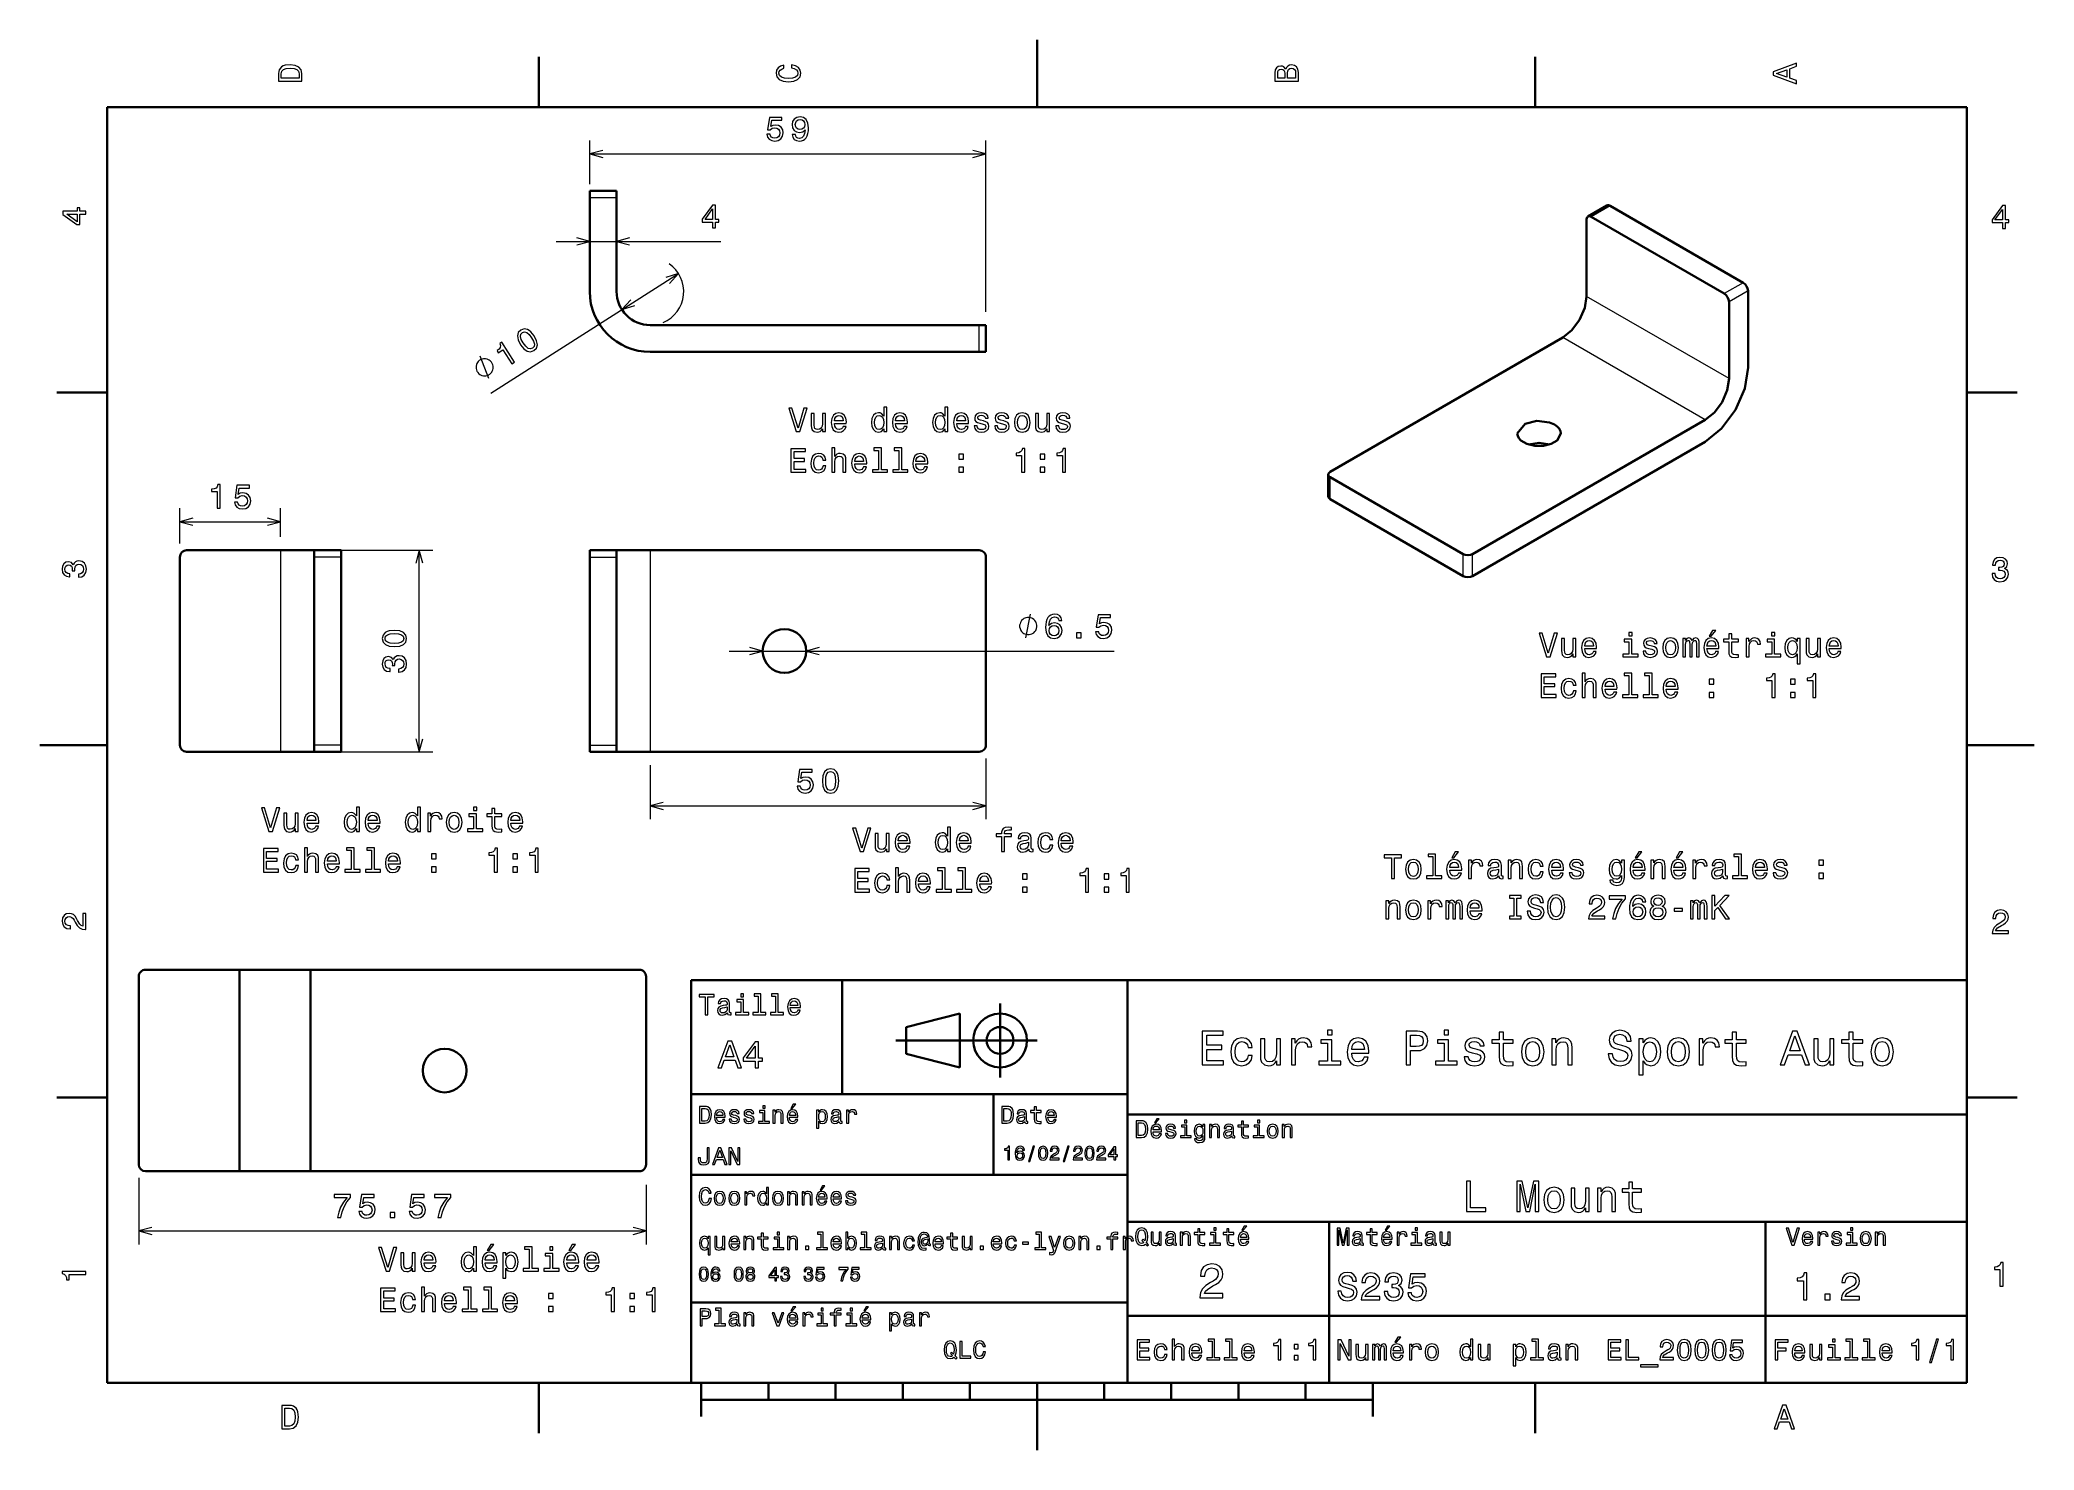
# Model space of a CAD drawing. Extents: x 0 to 297, y 0 to 210.
import ezdxf

# ---------------------------------------------------------------- set-up
doc = ezdxf.new("R2010")
doc.units = 0

msp = doc.modelspace()

# ---------------------------------------------------------------- linework, layer by layer
at = {"color": 7, "lineweight": 35, "ltscale": 0.25}
for p, q in [((148.5, 200), (148.5, 210)), ((10, 105), (0, 105)), ((287, 105), (297, 105)), ((192, 10), (192, 20)), ((148.5, 10), (148.5, 0))]:
    msp.add_line(p, q, dxfattribs=at)
at = {"color": 7, "lineweight": 35, "ltscale": 0.1875}
for p, q in [((74.300003, 200), (74.300003, 207.5)), ((222.699997, 200), (222.699997, 207.5)), ((10, 157.5), (2.5, 157.5)), ((287, 157.5), (294.5, 157.5)), ((10, 52.5), (2.5, 52.5)), ((287, 52.5), (294.5, 52.5)), ((74.300003, 10), (74.300003, 2.5)), ((222.699997, 10), (222.699997, 2.5))]:
    msp.add_line(p, q, dxfattribs=at)
at = {"color": 7, "lineweight": 35}
for p, q in [((287, 200), (10, 200)), ((10, 200), (10, 10)), ((287, 10), (287, 200)), ((233.884644, 185.276901), (253.683624, 173.845947)), ((250.855194, 172.212952), (231.056213, 183.643906)), ((90.891434, 167.528702), (139.891434, 167.528702)), ((90.891434, 163.528702), (139.891434, 163.528702)), ((226.813568, 165.680984), (192.165344, 145.676819)), ((213.37854, 133.429367), (248.026764, 153.433533)), ((213.37854, 130.163376), (248.026764, 150.167542)), ((192.165344, 144.860321), (211.964325, 133.429367)), ((192.165344, 141.59433), (211.964325, 130.163376)), ((139.891434, 133.991425), (90.891434, 133.991425)), ((20.851433, 132.991425), (20.851433, 104.991417)), ((40.851433, 104.991417), (40.851433, 132.991425)), ((44.851433, 104.991417), (44.851433, 132.991425)), ((81.891434, 104.991417), (81.891434, 132.991425)), ((85.891434, 132.991425), (85.891434, 104.991417)), ((140.891434, 104.991417), (140.891434, 132.991425)), ((90.891434, 103.991417), (139.891434, 103.991417)), ((29.7169, 71.526047), (29.7169, 41.526043)), ((29.7169, 71.526047), (29.7169, 41.526043)), ((40.281898, 41.526043), (40.281898, 71.526047)), ((40.281898, 71.526047), (89.281898, 71.526047)), ((40.281898, 71.526047), (40.281898, 41.526043)), ((14.716896, 70.526047), (14.716896, 42.526043)), ((90.281898, 70.526047), (90.281898, 42.526043)), ((97, 10), (97, 70)), ((97, 70), (287, 70)), ((162, 10), (162, 70)), ((287, 70), (287, 10)), ((127.5, 61), (148.5, 61)), ((97, 53), (162, 53)), ((162, 50), (287, 50)), ((89.281898, 41.526043), (40.281898, 41.526043)), ((97, 41), (162, 41)), ((162, 34), (287, 34)), ((257, 10), (257, 34)), ((97, 22), (162, 22)), ((162, 20), (287, 20)), ((10, 10), (287, 10)), ((97, 10), (287, 10)), ((98.5, 7.5), (198.5, 7.5))]:
    msp.add_line(p, q, dxfattribs=at)
at = {"color": 7, "lineweight": 13, "ltscale": 0.162453}
msp.add_line((81.891434, 188.528702), (81.891434, 195.02684), dxfattribs=at)
at = {"color": 7, "lineweight": 13}
for p, q in [((140.891434, 169.528702), (140.891434, 195.02684)), ((81.891434, 193.02684), (140.891434, 193.02684)), ((76.891434, 179.988342), (101.422546, 179.988342)), ((67.167267, 157.388565), (95.106285, 175.218506)), ((251.562302, 159.557251), (230.349106, 171.804703)), ((248.026764, 153.433533), (226.813568, 165.680984)), ((35.851433, 133.991425), (35.851433, 103.991417)), ((37.851433, 133.991425), (58.511063, 133.991425)), ((56.511063, 103.991417), (56.511063, 133.991425)), ((90.891434, 133.991425), (90.891434, 103.991417)), ((102.641434, 118.997391), (159.984192, 118.955872)), ((37.851433, 103.991417), (58.511063, 103.991417)), ((14.716896, 32.628761), (90.281898, 32.628761))]:
    msp.add_line(p, q, dxfattribs=at)
at = {"color": 7, "lineweight": 35, "ltscale": 0.1}
for p, q in [((81.891434, 187.528702), (85.891434, 187.528702)), ((140.891434, 163.528702), (140.891434, 167.528702)), ((44.851433, 133.991425), (40.851433, 133.991425)), ((81.891434, 133.991425), (85.891434, 133.991425)), ((44.851433, 103.991417), (40.851433, 103.991417)), ((81.891434, 103.991417), (85.891434, 103.991417)), ((129, 59), (129, 63))]:
    msp.add_line(p, q, dxfattribs=at)
at = {"color": 7, "lineweight": 35, "ltscale": 0.025}
for p, q in [((81.891434, 186.528702), (81.891434, 187.528702)), ((85.891434, 187.528702), (85.891434, 186.528702)), ((140.891434, 167.528702), (139.891434, 167.528702)), ((140.891434, 163.528702), (139.891434, 163.528702)), ((40.851433, 133.991425), (40.851433, 132.991425)), ((44.851433, 133.991425), (44.851433, 132.991425)), ((81.891434, 132.991425), (81.891434, 133.991425)), ((85.891434, 133.991425), (85.891434, 132.991425)), ((40.851433, 104.991417), (40.851433, 103.991417)), ((44.851433, 104.991417), (44.851433, 103.991417)), ((81.891434, 103.991417), (81.891434, 104.991417)), ((85.891434, 104.991417), (85.891434, 103.991417))]:
    msp.add_line(p, q, dxfattribs=at)
at = {"color": 7, "lineweight": 13, "ltscale": 0.1}
for p, q in [((81.891434, 186.528702), (85.891434, 186.528702)), ((139.891434, 163.528702), (139.891434, 167.528702)), ((44.851433, 132.991425), (40.851433, 132.991425)), ((81.891434, 132.991425), (85.891434, 132.991425)), ((44.851433, 104.991417), (40.851433, 104.991417)), ((81.891434, 104.991417), (85.891434, 104.991417))]:
    msp.add_line(p, q, dxfattribs=at)
at = {"color": 7, "lineweight": 35, "ltscale": 0.35}
for p, q in [((81.891434, 172.528702), (81.891434, 186.528702)), ((85.891434, 172.528702), (85.891434, 186.528702)), ((35.851433, 133.991425), (21.851433, 133.991425)), ((35.851433, 103.991417), (21.851433, 103.991417)), ((29.7169, 71.526047), (15.716896, 71.526047)), ((29.7169, 41.526043), (15.716896, 41.526043)), ((192, 20), (192, 34))]:
    msp.add_line(p, q, dxfattribs=at)
at = {"color": 7, "lineweight": 13, "ltscale": 0.163509}
for p, q in [((81.891434, 184.528702), (81.891434, 177.988342)), ((85.891434, 184.528702), (85.891434, 177.988342))]:
    msp.add_line(p, q, dxfattribs=at)
at = {"color": 7, "lineweight": 35, "ltscale": 0.08165}
for p, q in [((233.384644, 185.326431), (230.556213, 183.693436)), ((191.872437, 142.002579), (191.872437, 145.26857))]:
    msp.add_line(p, q, dxfattribs=at)
at = {"color": 7, "lineweight": 13, "ltscale": 0.08165}
for p, q in [((233.884644, 185.276901), (231.056213, 183.643906)), ((253.683624, 173.845947), (250.855194, 172.212952)), ((254.390732, 172.621201), (251.562302, 170.988205)), ((192.165344, 141.59433), (192.165344, 144.860321)), ((211.964325, 130.163376), (211.964325, 133.429367)), ((213.37854, 130.163376), (213.37854, 133.429367))]:
    msp.add_line(p, q, dxfattribs=at)
at = {"color": 7, "lineweight": 35, "ltscale": 0.285774}
for p, q in [((230.349106, 171.804703), (230.349106, 183.235657)), ((254.390732, 161.190247), (254.390732, 172.621201)), ((251.562302, 159.557251), (251.562302, 170.988205))]:
    msp.add_line(p, q, dxfattribs=at)
at = {"color": 7, "lineweight": 13, "ltscale": 0.089233}
for p, q in [((66.878113, 159.576599), (65.585335, 162.903564)), ((146.844238, 120.965385), (147.546783, 124.464882))]:
    msp.add_line(p, q, dxfattribs=at)
at = {"color": 8, "lineweight": 13, "ltscale": 0.131358}
msp.add_line((20.851433, 134.991425), (20.851433, 140.245743), dxfattribs=at)
at = {"color": 8, "lineweight": 13, "ltscale": 0.106358}
msp.add_line((35.851433, 135.991425), (35.851433, 140.245743), dxfattribs=at)
at = {"color": 8, "lineweight": 13, "ltscale": 0.375}
msp.add_line((20.851433, 138.245743), (35.851433, 138.245743), dxfattribs=at)
at = {"color": 7, "lineweight": 35, "ltscale": 0.125}
for p, q in [((40.851433, 133.991425), (35.851433, 133.991425)), ((90.891434, 133.991425), (85.891434, 133.991425)), ((35.851433, 103.991417), (40.851433, 103.991417)), ((85.891434, 103.991417), (90.891434, 103.991417)), ((98.5, 10), (98.5, 5)), ((198.5, 10), (198.5, 5))]:
    msp.add_line(p, q, dxfattribs=at)
at = {"color": 8, "lineweight": 13, "ltscale": 0.201438}
msp.add_line((90.891434, 101.991417), (90.891434, 93.933899), dxfattribs=at)
at = {"color": 8, "lineweight": 13, "ltscale": 0.226438}
msp.add_line((140.891434, 102.991417), (140.891434, 93.933899), dxfattribs=at)
at = {"color": 8, "lineweight": 13}
msp.add_line((90.891434, 95.933899), (140.891434, 95.933899), dxfattribs=at)
at = {"color": 7, "lineweight": 35, "ltscale": 0.264125}
for p, q in [((40.281898, 71.526047), (29.7169, 71.526047)), ((40.281898, 41.526043), (29.7169, 41.526043))]:
    msp.add_line(p, q, dxfattribs=at)
at = {"color": 7, "lineweight": 35, "ltscale": 0.425}
msp.add_line((119.5, 53), (119.5, 70), dxfattribs=at)
at = {"color": 7, "lineweight": 35, "ltscale": 0.275}
msp.add_line((143, 55.5), (143, 66.5), dxfattribs=at)
at = {"color": 7, "lineweight": 35, "ltscale": 0.206155}
for p, q in [((129, 63), (137, 65)), ((137, 57), (129, 59))]:
    msp.add_line(p, q, dxfattribs=at)
at = {"color": 7, "lineweight": 35, "ltscale": 0.2}
msp.add_line((137, 65), (137, 57), dxfattribs=at)
at = {"color": 7, "lineweight": 35, "ltscale": 0.3}
msp.add_line((142, 41), (142, 53), dxfattribs=at)
at = {"color": 7, "lineweight": 13, "ltscale": 0.247432}
msp.add_line((14.716896, 40.526043), (14.716896, 30.628763), dxfattribs=at)
at = {"color": 7, "lineweight": 13, "ltscale": 0.222432}
msp.add_line((90.281898, 39.526043), (90.281898, 30.628763), dxfattribs=at)
at = {"color": 7, "lineweight": 35, "ltscale": 0.0625}
for p, q in [((108.5, 10), (108.5, 7.5)), ((118.5, 10), (118.5, 7.5)), ((128.5, 10), (128.5, 7.5)), ((138.5, 10), (138.5, 7.5)), ((158.5, 10), (158.5, 7.5)), ((168.5, 10), (168.5, 7.5)), ((178.5, 10), (178.5, 7.5)), ((188.5, 10), (188.5, 7.5))]:
    msp.add_line(p, q, dxfattribs=at)
at = {"color": 7, "lineweight": 13}
for points in [[(35.533215, 204.994965), (35.533215, 203.829971), (39.033215, 203.829971), (39.033215, 204.994965), (38.922264, 205.544678), (38.584366, 205.953171), (38.034657, 206.205338), (37.283215, 206.296112), (36.516644, 206.215424), (36.21405, 206.114563), (35.971977, 205.973343), (35.644165, 205.56485), (35.563473, 205.297562)], [(35.951801, 204.959656), (36.027451, 205.342941), (36.259438, 205.605194), (36.672985, 205.761536), (37.283215, 205.811966), (37.873272, 205.756485), (38.286816, 205.600143), (38.533936, 205.332855), (38.614628, 204.959656), (38.614628, 204.298996), (35.951801, 204.298996)], [(111.93206, 205.817017), (112.35569, 205.716141), (112.658287, 205.549713), (112.844887, 205.317734), (112.905403, 205.045395), (112.814629, 204.71759), (112.54229, 204.460388), (112.098488, 204.28891), (111.483215, 204.233429), (110.872986, 204.28891), (110.424141, 204.455338), (110.151802, 204.71254), (110.055984, 205.045395), (110.106415, 205.287476), (110.247627, 205.494247), (110.474571, 205.655624), (110.787247, 205.766571), (110.787247, 206.245682), (110.308144, 206.094391), (109.94503, 205.832138), (109.718086, 205.474075), (109.637398, 205.045395), (109.763474, 204.510818), (110.116501, 204.10231), (110.696472, 203.840057), (111.483215, 203.749283), (112.269958, 203.840057), (112.84993, 204.10231), (113.208, 204.510818), (113.329041, 205.045395), (113.233215, 205.51442), (112.965927, 205.892654), (112.527161, 206.159943), (111.93206, 206.301163)], [(185.542007, 205.630417), (185.249496, 205.983429), (185.052811, 206.074219), (184.81073, 206.104477), (184.432495, 206.03891), (184.160156, 205.842224), (183.993729, 205.524506), (183.933212, 205.080704), (183.933212, 203.835022), (187.433212, 203.835022), (187.433212, 205.151306), (187.36261, 205.620331), (187.155838, 205.968307), (186.828018, 206.185165), (186.384216, 206.260818), (186.08667, 206.215424), (185.839554, 206.094391), (185.65799, 205.897705)], [(185.385666, 204.984879), (185.385666, 204.298996), (184.351807, 204.298996), (184.351807, 205.025223), (184.382065, 205.297562), (184.472839, 205.489197), (184.629181, 205.605194), (184.86116, 205.645538), (185.093155, 205.600143), (185.254532, 205.479111), (185.355408, 205.272339)], [(187.014618, 205.095825), (187.014618, 204.298996), (185.809296, 204.298996), (185.809296, 205.050446), (185.844589, 205.368164), (185.9505, 205.595108), (186.132065, 205.731277), (186.394302, 205.776657), (186.671692, 205.731277), (186.863327, 205.605194), (186.979324, 205.393372)], [(261.633209, 203.466858), (261.633209, 203.930847), (260.604401, 204.298996), (260.604401, 205.695969), (261.633209, 206.064133), (261.633209, 206.538193), (258.128174, 205.257217), (258.128174, 204.742798)], [(260.17572, 204.460388), (258.632477, 205), (260.17572, 205.539627)], [(108.272697, 195.939667), (108.383652, 195.526123), (108.630768, 195.203354), (108.993881, 195.001617), (109.457855, 194.92598), (109.967224, 195.016754), (110.365639, 195.26387), (110.617798, 195.657242), (110.713623, 196.16156), (110.627884, 196.630585), (110.385811, 196.998749), (110.007568, 197.235779), (109.518379, 197.321503), (109.140137, 197.260986), (108.847626, 197.094559), (108.988838, 198.037643), (110.52198, 198.037643), (110.52198, 198.451187), (108.65094, 198.451187), (108.373566, 196.595291), (108.777023, 196.595291), (109.069527, 196.832321), (109.442726, 196.918045), (109.765495, 196.862579), (110.012611, 196.701187), (110.168953, 196.454071), (110.224426, 196.136353), (110.168953, 195.818634), (110.007568, 195.571503), (109.760452, 195.415161), (109.442726, 195.359695), (109.175438, 195.394989), (108.968666, 195.510986), (108.817368, 195.692551), (108.741722, 195.939667)], [(112.049072, 195.894272), (112.124718, 195.495865), (112.341576, 195.188217), (112.684517, 194.996582), (113.138405, 194.92598), (113.435959, 194.961273), (113.703247, 195.052063), (113.930191, 195.208389), (114.121834, 195.430298), (114.273132, 195.707672), (114.384087, 196.050613), (114.449646, 196.443985), (114.474861, 196.897873), (114.38913, 197.608978), (114.142006, 198.128418), (113.748634, 198.441101), (113.209015, 198.552063), (112.714775, 198.461273), (112.341576, 198.219208), (112.099503, 197.846008), (112.018806, 197.376984), (112.099503, 196.892838), (112.336533, 196.524673), (112.68956, 196.292694), (113.138405, 196.217041), (113.612473, 196.312866), (113.970535, 196.605377), (113.889847, 196.045578), (113.728462, 195.647156), (113.481346, 195.410126), (113.143448, 195.334473), (112.881203, 195.369781), (112.68956, 195.480728), (112.563477, 195.657242), (112.513046, 195.894272)], [(112.508003, 197.382034), (112.558434, 197.694702), (112.699646, 197.941818), (112.921547, 198.09816), (113.209015, 198.153641), (113.506561, 198.09816), (113.733505, 197.941818), (113.874718, 197.699753), (113.930191, 197.38707), (113.874718, 197.069351), (113.733505, 196.832321), (113.501518, 196.686066), (113.193878, 196.635635), (112.916504, 196.686066), (112.699646, 196.832321), (112.558434, 197.064301)], [(6.833213, 184.02739), (6.833213, 184.481277), (5.965778, 184.481277), (5.965778, 184.98056), (5.56232, 184.98056), (5.56232, 184.481277), (3.408862, 184.481277), (3.408862, 184.022339), (5.521974, 182.489197), (5.965778, 182.489197), (5.965778, 184.02739)], [(100.181908, 181.988342), (100.635803, 181.988342), (100.635803, 182.855789), (101.135078, 182.855789), (101.135078, 183.259247), (100.635803, 183.259247), (100.635803, 185.412704), (100.176865, 185.412704), (98.643723, 183.299591), (98.643723, 182.855789), (100.181908, 182.855789)], [(99.06736, 183.259247), (100.181908, 184.827682), (100.181908, 183.259247)], [(292.277374, 181.916794), (292.731262, 181.916794), (292.731262, 182.784225), (293.23056, 182.784225), (293.23056, 183.187683), (292.731262, 183.187683), (292.731262, 185.341141), (292.272339, 185.341141), (290.739197, 183.228027), (290.739197, 182.784225), (292.277374, 182.784225)], [(291.162842, 183.187683), (292.277374, 184.756134), (292.277374, 183.187683)], [(5.56232, 182.912827), (3.993876, 184.02739), (5.56232, 184.02739)], [(71.582642, 164.607025), (72.072357, 163.98027), (72.576035, 163.631638), (73.079369, 163.546036), (73.581192, 163.734665), (73.959381, 164.107635), (74.093742, 164.600204), (73.985443, 165.201157), (73.62751, 165.912018), (73.136253, 166.531799), (72.887268, 166.743835), (72.634117, 166.887405), (72.130783, 166.973007), (71.630501, 166.791336), (71.250763, 166.411407), (71.119125, 165.914581), (71.223175, 165.310928)], [(71.990768, 164.867493), (71.696495, 165.403595), (71.566742, 165.841278), (71.619682, 166.180191), (71.855682, 166.438492), (72.185104, 166.541031), (72.514778, 166.446289), (72.857094, 166.144257), (73.219391, 165.651566), (73.516373, 165.111191), (73.646126, 164.673508), (73.593185, 164.33461), (73.358719, 164.083267), (73.027763, 163.97377), (72.69809, 164.068497), (72.355766, 164.370529)], [(70.301056, 161.761017), (70.68792, 162.007904), (68.791489, 164.979553), (68.502403, 164.795074), (68.591377, 164.486908), (68.549568, 164.214935), (68.380859, 163.963684), (68.079468, 163.72348), (68.272095, 163.421646), (68.9608, 163.86116)], [(67.313538, 161.930466), (67.250778, 162.028809), (67.07608, 162.194122), (66.932762, 162.310257), (66.820824, 162.377228), (66.628334, 162.461975), (66.386673, 162.51535), (66.176392, 162.519562), (66.046661, 162.505966), (65.86776, 162.460999), (65.639687, 162.384644), (65.541344, 162.321884), (65.442993, 162.259125), (65.277679, 162.084427), (65.161545, 161.941116), (65.094582, 161.829178), (65.009819, 161.636688), (64.956444, 161.39502), (64.95224, 161.184738), (64.965828, 161.055008), (65.010803, 160.876114), (65.087151, 160.648041), (65.149918, 160.549698), (65.212677, 160.451355), (65.387375, 160.286041), (65.530685, 160.169891), (65.642624, 160.102936), (65.835114, 160.018173), (66.076782, 159.964798), (66.287064, 159.960602), (66.416786, 159.974182), (66.595688, 160.01915), (66.823761, 160.095505), (66.922104, 160.158264), (67.020454, 160.221024), (67.185768, 160.395721), (67.301903, 160.539047), (67.368866, 160.65097), (67.453629, 160.843475), (67.507004, 161.085129), (67.511208, 161.29541), (67.49762, 161.42514), (67.452652, 161.604034), (67.376297, 161.832108)], [(113.786964, 155.177124), (112.909447, 152.196564), (112.006706, 155.177124), (111.527603, 155.177124), (112.657288, 151.672073), (113.161606, 151.672073), (114.266075, 155.177124)], [(118.325874, 152.897583), (120.101089, 152.897583), (120.106133, 153.104355), (120.025436, 153.684326), (119.803535, 154.118042), (119.450516, 154.38028), (118.981491, 154.476105), (118.52256, 154.375244), (118.169533, 154.092819), (117.942589, 153.633896), (117.861893, 153.028702), (117.937546, 152.408386), (118.16449, 151.954498), (118.512474, 151.672073), (118.966362, 151.576248), (119.359734, 151.641815), (119.682503, 151.813278), (119.919533, 152.085617), (120.055702, 152.44873), (119.616936, 152.44873), (119.526161, 152.246994), (119.395035, 152.095703), (119.021835, 151.97467), (118.734375, 152.030136), (118.517517, 152.20665), (118.376305, 152.494125), (118.325874, 152.882446)], [(125.673859, 152.090668), (125.673859, 151.672073), (126.117661, 151.672073), (126.117661, 155.293106), (125.678894, 155.293106), (125.678894, 153.966736), (125.341003, 154.350021), (125.134232, 154.440811), (124.897202, 154.476105), (124.468521, 154.375244), (124.135674, 154.092819), (123.918808, 153.638931), (123.843163, 153.028702), (123.918808, 152.418472), (124.135674, 151.959534), (124.468521, 151.672073), (124.897202, 151.576248), (125.134232, 151.611557), (125.346046, 151.702332)], [(127.433945, 152.897583), (129.209152, 152.897583), (129.214203, 153.104355), (129.133514, 153.684326), (128.911606, 154.118042), (128.558578, 154.38028), (128.089569, 154.476105), (127.63063, 154.375244), (127.277603, 154.092819), (127.050659, 153.633896), (126.969963, 153.028702), (127.045616, 152.408386), (127.27256, 151.954498), (127.620544, 151.672073), (128.074432, 151.576248), (128.467804, 151.641815), (128.790573, 151.813278), (129.027603, 152.085617), (129.163773, 152.44873), (128.725006, 152.44873), (128.634232, 152.246994), (128.503113, 152.095703), (128.129913, 151.97467), (127.842445, 152.030136), (127.62558, 152.20665), (127.484375, 152.494125), (127.433945, 152.882446)], [(134.781921, 152.090668), (134.781921, 151.672073), (135.225723, 151.672073), (135.225723, 155.293106), (134.786972, 155.293106), (134.786972, 153.966736), (134.449066, 154.350021), (134.242294, 154.440811), (134.005264, 154.476105), (133.576599, 154.375244), (133.243744, 154.092819), (133.026886, 153.638931), (132.951233, 153.028702), (133.026886, 152.418472), (133.243744, 151.959534), (133.576599, 151.672073), (134.005264, 151.576248), (134.242294, 151.611557), (134.454117, 151.702332)], [(136.542007, 152.897583), (138.31723, 152.897583), (138.322266, 153.104355), (138.241577, 153.684326), (138.019684, 154.118042), (137.666656, 154.38028), (137.197632, 154.476105), (136.738693, 154.375244), (136.385666, 154.092819), (136.158722, 153.633896), (136.078033, 153.028702), (136.153687, 152.408386), (136.38063, 151.954498), (136.728607, 151.672073), (137.182495, 151.576248), (137.575867, 151.641815), (137.898636, 151.813278), (138.135666, 152.085617), (138.271835, 152.44873), (137.833069, 152.44873), (137.742294, 152.246994), (137.611176, 152.095703), (137.237976, 151.97467), (136.950516, 152.030136), (136.733658, 152.20665), (136.592438, 152.494125), (136.542007, 152.882446)], [(140.516068, 153.25061), (140.087402, 153.351471), (139.769684, 153.467468), (139.663773, 153.704498), (139.694031, 153.870926), (139.799927, 153.991959), (139.971405, 154.067612), (140.218521, 154.09787), (140.455551, 154.067612), (140.642151, 153.976822), (140.763184, 153.840668), (140.813629, 153.659103), (141.247345, 153.659103), (141.247345, 153.669189), (141.171692, 153.996994), (140.96492, 154.254211), (140.642151, 154.415588), (140.218521, 154.476105), (139.789856, 154.415588), (139.477173, 154.249161), (139.280487, 154.002045), (139.219971, 153.689362), (139.26535, 153.386765), (139.406555, 153.174957), (139.63855, 153.023651), (139.97644, 152.917755), (140.470688, 152.796707), (140.773285, 152.670639), (140.853973, 152.569763), (140.884232, 152.418472), (140.838837, 152.231873), (140.717804, 152.090668), (140.521118, 151.999878), (140.258865, 151.96962), (139.981491, 151.999878), (139.779755, 152.105789), (139.6436, 152.277267), (139.58812, 152.514297), (139.159439, 152.514297), (139.230057, 152.11084), (139.436829, 151.818329), (139.764633, 151.641815), (140.218521, 151.576248), (140.692581, 151.641815), (141.040573, 151.818329), (141.25238, 152.100754), (141.328033, 152.468903), (141.272552, 152.786621), (141.116211, 153.003479), (140.859009, 153.144699)], [(143.552094, 153.25061), (143.123413, 153.351471), (142.805695, 153.467468), (142.699799, 153.704498), (142.730042, 153.870926), (142.835953, 153.991959), (143.007431, 154.067612), (143.254547, 154.09787), (143.491577, 154.067612), (143.678177, 153.976822), (143.79921, 153.840668), (143.84964, 153.659103), (144.283356, 153.659103), (144.283356, 153.669189), (144.207718, 153.996994), (144.000946, 154.254211), (143.678177, 154.415588), (143.254547, 154.476105), (142.825867, 154.415588), (142.513184, 154.249161), (142.316498, 154.002045), (142.255981, 153.689362), (142.301376, 153.386765), (142.442581, 153.174957), (142.674576, 153.023651), (143.012466, 152.917755), (143.506714, 152.796707), (143.809296, 152.670639), (143.889984, 152.569763), (143.920258, 152.418472), (143.874863, 152.231873), (143.75383, 152.090668), (143.557144, 151.999878), (143.294891, 151.96962), (143.017517, 151.999878), (142.815781, 152.105789), (142.679611, 152.277267), (142.624146, 152.514297), (142.195465, 152.514297), (142.266068, 152.11084), (142.472839, 151.818329), (142.800659, 151.641815), (143.254547, 151.576248), (143.728607, 151.641815), (144.076599, 151.818329), (144.288406, 152.100754), (144.364059, 152.468903), (144.308578, 152.786621), (144.152237, 153.003479), (143.895035, 153.144699)], [(145.13063, 153.023651), (145.211319, 152.408386), (145.443298, 151.954498), (145.811462, 151.672073), (146.305695, 151.576248), (146.794891, 151.672073), (147.16304, 151.949448), (147.395035, 152.403336), (147.480774, 153.023651), (147.395035, 153.638931), (147.16304, 154.09787), (146.794891, 154.375244), (146.305695, 154.476105), (145.811462, 154.375244), (145.443298, 154.092819), (145.211319, 153.638931)], [(152.660156, 153.25061), (152.231491, 153.351471), (151.913757, 153.467468), (151.807861, 153.704498), (151.83812, 153.870926), (151.944031, 153.991959), (152.115494, 154.067612), (152.36261, 154.09787), (152.59964, 154.067612), (152.78624, 153.976822), (152.907288, 153.840668), (152.957718, 153.659103), (153.391434, 153.659103), (153.391434, 153.669189), (153.315781, 153.996994), (153.109009, 154.254211), (152.78624, 154.415588), (152.36261, 154.476105), (151.933929, 154.415588), (151.621262, 154.249161), (151.424576, 154.002045), (151.364044, 153.689362), (151.409439, 153.386765), (151.550659, 153.174957), (151.782639, 153.023651), (152.120544, 152.917755), (152.614777, 152.796707), (152.917358, 152.670639), (152.998062, 152.569763), (153.02832, 152.418472), (152.982925, 152.231873), (152.861893, 152.090668), (152.665207, 151.999878), (152.402954, 151.96962), (152.12558, 151.999878), (151.923859, 152.105789), (151.787689, 152.277267), (151.732208, 152.514297), (151.303528, 152.514297), (151.374146, 152.11084), (151.580902, 151.818329), (151.908722, 151.641815), (152.36261, 151.576248), (152.83667, 151.641815), (153.184662, 151.818329), (153.396469, 152.100754), (153.472122, 152.468903), (153.416641, 152.786621), (153.260315, 153.003479), (153.003098, 153.144699)], [(116.989418, 154.38028), (116.545609, 154.38028), (116.545609, 152.816879), (116.495178, 152.453781), (116.348923, 152.191528), (116.121979, 152.030136), (115.824432, 151.979706), (115.587402, 152.02005), (115.436104, 152.141098), (115.350365, 152.34787), (115.330193, 152.640366), (115.330193, 154.38028), (114.886391, 154.38028), (114.886391, 152.600021), (114.90152, 152.241959), (114.997345, 151.944412), (115.289848, 151.672073), (115.758865, 151.576248), (116.011032, 151.611557), (116.22789, 151.702332), (116.41449, 151.858673), (116.565788, 152.085617), (116.565788, 151.672073), (116.989418, 151.672073)], [(118.325874, 153.270782), (118.381348, 153.618759), (118.517517, 153.875961), (118.724289, 154.032303), (118.99662, 154.087784), (119.263916, 154.032303), (119.470688, 153.875961), (119.596764, 153.618759), (119.642151, 153.270782)], [(124.972847, 154.077698), (125.26535, 154.00708), (125.487259, 153.810394), (125.618378, 153.48259), (125.668808, 153.028702), (125.618378, 152.569763), (125.487259, 152.241959), (125.26535, 152.040222), (124.972847, 151.97467), (124.695465, 152.040222), (124.48365, 152.241959), (124.342445, 152.574814), (124.29705, 153.028702), (124.342445, 153.477554), (124.48365, 153.805359), (124.695465, 154.00708)], [(127.433945, 153.270782), (127.489418, 153.618759), (127.62558, 153.875961), (127.832352, 154.032303), (128.104691, 154.087784), (128.371979, 154.032303), (128.578751, 153.875961), (128.704834, 153.618759), (128.750229, 153.270782)], [(134.080917, 154.077698), (134.373428, 154.00708), (134.595322, 153.810394), (134.726456, 153.48259), (134.776886, 153.028702), (134.726456, 152.569763), (134.595322, 152.241959), (134.373428, 152.040222), (134.080917, 151.97467), (133.803543, 152.040222), (133.591721, 152.241959), (133.450516, 152.574814), (133.405121, 153.028702), (133.450516, 153.477554), (133.591721, 153.805359), (133.803543, 154.00708)], [(136.542007, 153.270782), (136.597488, 153.618759), (136.733658, 153.875961), (136.94043, 154.032303), (137.212769, 154.087784), (137.480057, 154.032303), (137.686829, 153.875961), (137.812897, 153.618759), (137.858292, 153.270782)], [(145.584518, 153.028702), (145.629913, 153.48259), (145.771118, 153.810394), (145.998062, 154.012131), (146.305695, 154.082733), (146.608292, 154.012131), (146.835236, 153.815445), (146.97644, 153.48259), (147.026886, 153.028702), (146.97644, 152.569763), (146.835236, 152.236908), (146.608292, 152.035187), (146.305695, 151.96962), (145.998062, 152.035187), (145.771118, 152.236908), (145.629913, 152.569763)], [(150.385666, 154.38028), (149.941864, 154.38028), (149.941864, 152.816879), (149.891434, 152.453781), (149.745178, 152.191528), (149.518234, 152.030136), (149.220673, 151.979706), (148.983643, 152.02005), (148.832352, 152.141098), (148.746613, 152.34787), (148.72644, 152.640366), (148.72644, 154.38028), (148.282639, 154.38028), (148.282639, 152.600021), (148.297775, 152.241959), (148.393585, 151.944412), (148.686096, 151.672073), (149.155121, 151.576248), (149.407288, 151.611557), (149.624146, 151.702332), (149.81073, 151.858673), (149.962036, 152.085617), (149.962036, 151.672073), (150.385666, 151.672073)], [(111.850365, 145.625244), (114.069389, 145.625244), (114.069389, 146.048874), (112.314346, 146.048874), (112.314346, 147.234039), (113.877747, 147.234039), (113.877747, 147.652618), (112.314346, 147.652618), (112.314346, 148.701614), (114.029045, 148.701614), (114.029045, 149.125244), (111.850365, 149.125244)], [(117.937546, 145.625244), (118.381348, 145.625244), (118.381348, 147.188644), (118.426735, 147.546707), (118.57299, 147.80896), (118.799934, 147.970352), (119.102531, 148.030869), (119.344604, 147.980438), (119.495903, 147.844269), (119.571548, 147.617325), (119.596764, 147.314728), (119.596764, 145.625244), (120.040573, 145.625244), (120.040573, 147.405502), (120.020393, 147.76358), (119.929619, 148.061127), (119.632065, 148.33345), (119.168091, 148.429276), (118.915932, 148.393982), (118.699074, 148.298157), (118.517517, 148.146851), (118.381348, 147.940079), (118.381348, 149.246277), (117.937546, 149.246277)], [(124.892151, 148.873077), (124.892151, 145.998444), (123.979332, 145.998444), (123.979332, 145.625244), (126.243736, 145.625244), (126.243736, 145.998444), (125.33596, 145.998444), (125.33596, 149.246277), (124.19619, 149.246277), (124.19619, 148.873077)], [(127.928177, 148.873077), (127.928177, 145.998444), (127.01535, 145.998444), (127.01535, 145.625244), (129.279755, 145.625244), (129.279755, 145.998444), (128.371979, 145.998444), (128.371979, 149.246277), (127.232208, 149.246277), (127.232208, 148.873077)], [(146.21492, 145.625244), (146.673859, 145.625244), (146.673859, 149.150467), (146.330917, 149.150467), (146.240143, 148.842819), (146.058578, 148.636047), (145.781204, 148.515015), (145.397919, 148.47467), (145.397919, 148.116592), (146.21492, 148.116592)], [(152.286957, 145.625244), (152.745895, 145.625244), (152.745895, 149.150467), (152.402954, 149.150467), (152.31218, 148.842819), (152.130615, 148.636047), (151.853241, 148.515015), (151.469955, 148.47467), (151.469955, 148.116592), (152.286957, 148.116592)], [(116.626305, 147.43576), (117.065063, 147.43576), (116.974289, 147.839218), (116.757431, 148.156952), (116.419533, 148.353638), (115.980774, 148.429276), (115.49662, 148.328415), (115.128464, 148.04599), (114.896477, 147.587067), (114.815788, 146.971786), (114.891434, 146.361557), (115.118378, 145.907669), (115.476448, 145.625244), (115.965645, 145.529419), (116.399361, 145.605072), (116.737259, 145.816879), (116.969246, 146.149734), (117.070107, 146.593536), (116.646477, 146.593536), (116.570831, 146.311127), (116.429619, 146.099304), (116.22789, 145.968185), (115.980774, 145.927841), (115.673134, 145.993393), (115.451233, 146.195129), (115.315063, 146.522934), (115.269676, 146.986908), (115.315063, 147.440811), (115.456276, 147.768616), (115.68322, 147.970352), (115.980774, 148.040955), (116.243019, 147.99556), (116.439705, 147.879562), (116.570831, 147.687927)], [(121.361893, 146.850754), (123.137115, 146.850754), (123.142151, 147.057526), (123.061462, 147.637497), (122.839561, 148.071213), (122.486534, 148.33345), (122.017517, 148.429276), (121.558578, 148.328415), (121.205551, 148.04599), (120.978607, 147.587067), (120.897919, 146.981873), (120.973564, 146.361557), (121.200516, 145.907669), (121.548492, 145.625244), (122.002388, 145.529419), (122.39576, 145.594986), (122.718521, 145.766449), (122.955551, 146.038788), (123.091721, 146.401901), (122.652962, 146.401901), (122.56218, 146.200165), (122.431061, 146.048874), (122.057861, 145.927841), (121.770393, 145.983307), (121.553535, 146.159821), (121.412331, 146.447296), (121.361893, 146.835617)], [(121.361893, 147.223953), (121.417374, 147.57193), (121.553535, 147.829132), (121.760307, 147.985474), (122.032646, 148.040955), (122.299934, 147.985474), (122.506706, 147.829132), (122.63279, 147.57193), (122.678177, 147.223953)], [(130.469971, 146.850754), (132.245178, 146.850754), (132.250229, 147.057526), (132.169525, 147.637497), (131.947632, 148.071213), (131.594604, 148.33345), (131.12558, 148.429276), (130.666656, 148.328415), (130.313629, 148.04599), (130.086685, 147.587067), (130.005981, 146.981873), (130.081635, 146.361557), (130.308578, 145.907669), (130.65657, 145.625244), (131.110458, 145.529419), (131.50383, 145.594986), (131.826599, 145.766449), (132.063629, 146.038788), (132.199799, 146.401901), (131.761032, 146.401901), (131.670258, 146.200165), (131.539124, 146.048874), (131.165924, 145.927841), (130.878464, 145.983307), (130.661606, 146.159821), (130.520401, 146.447296), (130.469971, 146.835617)], [(130.469971, 147.223953), (130.525436, 147.57193), (130.661606, 147.829132), (130.868378, 147.985474), (131.140717, 148.040955), (131.408005, 147.985474), (131.614777, 147.829132), (131.74086, 147.57193), (131.786255, 147.223953)], [(136.84964, 147.582016), (137.545609, 147.582016), (137.545609, 148.33345), (136.84964, 148.33345)], [(136.84964, 145.625244), (137.545609, 145.625244), (137.545609, 146.376678), (136.84964, 146.376678)], [(148.993744, 147.582016), (149.689697, 147.582016), (149.689697, 148.33345), (148.993744, 148.33345)], [(148.993744, 145.625244), (149.689697, 145.625244), (149.689697, 146.376678), (148.993744, 146.376678)], [(5.73379, 129.979111), (5.769093, 129.979111), (6.253242, 130.059799), (6.616354, 130.296829), (6.848343, 130.670029), (6.934078, 131.164276), (6.848343, 131.688766), (6.626441, 132.082138), (6.273415, 132.334305), (5.819525, 132.425079), (5.521974, 132.384735), (5.279899, 132.273788), (5.0933, 132.092224), (4.957133, 131.850143), (4.684798, 132.177963), (4.251081, 132.293961), (3.857709, 132.218307), (3.560158, 132.00145), (3.373559, 131.648422), (3.307997, 131.164276), (3.388689, 130.710388), (3.610591, 130.362396), (3.963617, 130.135452), (4.432637, 130.059799), (4.46794, 130.059799), (4.46794, 130.508652), (4.145173, 130.548996), (3.913184, 130.680115), (3.771974, 130.891937), (3.721542, 131.189484), (3.761888, 131.451736), (3.867795, 131.643372), (4.039265, 131.759369), (4.271254, 131.804764), (4.518372, 131.759369), (4.684798, 131.638336), (4.785663, 131.426514), (4.815922, 131.139053), (4.810879, 130.942368), (5.209294, 130.942368), (5.199208, 131.189484), (5.244596, 131.507217), (5.365634, 131.744247), (5.56232, 131.885452), (5.819525, 131.935883), (6.112032, 131.880417), (6.328891, 131.734161), (6.465058, 131.502167), (6.510447, 131.194534), (6.460014, 130.876801), (6.308718, 130.644821), (6.066643, 130.498566), (5.73379, 130.443085)], [(290.729126, 130.51622), (290.729126, 130.480911), (290.809814, 129.996765), (291.046844, 129.633652), (291.420044, 129.401657), (291.914276, 129.315933), (292.438782, 129.401657), (292.832153, 129.623566), (293.08429, 129.976593), (293.175079, 130.430481), (293.134735, 130.728027), (293.023773, 130.970108), (292.842224, 131.156708), (292.600159, 131.292877), (292.927948, 131.565216), (293.043945, 131.998932), (292.968292, 132.392303), (292.751434, 132.68985), (292.398407, 132.87645), (291.914276, 132.942017), (291.460388, 132.861313), (291.112396, 132.63942), (290.885468, 132.286392), (290.809814, 131.817368), (290.809814, 131.782074), (291.258636, 131.782074), (291.299011, 132.104828), (291.430115, 132.336823), (291.641937, 132.478027), (291.939484, 132.528473), (292.201721, 132.488113), (292.393372, 132.382217), (292.509369, 132.210739), (292.554749, 131.97876), (292.509369, 131.731628), (292.388336, 131.565216), (292.176514, 131.46434), (291.889069, 131.434082), (291.692383, 131.439133), (291.692383, 131.04071), (291.939484, 131.050797), (292.257202, 131.005417), (292.494232, 130.884369), (292.635468, 130.687683), (292.685883, 130.430481), (292.630402, 130.13797), (292.484161, 129.921112), (292.252167, 129.784943), (291.944519, 129.739563), (291.626801, 129.789993), (291.394806, 129.941284), (291.248566, 130.183365), (291.193085, 130.51622)], [(52.801411, 119.644012), (53.593197, 119.719658), (54.158035, 119.956688), (54.500977, 120.33493), (54.611927, 120.859428), (54.500977, 121.378883), (54.158035, 121.757126), (53.593197, 121.989113), (52.801411, 122.069801), (52.014668, 121.989113), (51.701984, 121.893295), (51.444782, 121.757126), (51.101841, 121.378883), (50.985847, 120.859428), (51.101841, 120.33493), (51.449825, 119.956688), (52.014668, 119.719658)], [(148.478851, 122.714203), (148.478928, 122.830872), (148.420761, 123.064247), (148.362549, 123.239288), (148.304306, 123.355995), (148.187775, 123.531082), (148.012894, 123.706207), (147.837982, 123.822998), (147.721359, 123.881424), (147.546402, 123.93988), (147.31311, 123.998383), (147.196442, 123.998466), (147.079773, 123.99855), (146.846405, 123.940384), (146.671356, 123.882179), (146.554642, 123.823929), (146.379562, 123.70739), (146.204437, 123.532516), (146.087646, 123.357605), (146.029221, 123.240982), (145.970764, 123.066017), (145.912262, 122.832733), (145.91217, 122.716064), (145.912094, 122.599396), (145.970261, 122.36602), (146.028473, 122.190979), (146.086716, 122.074265), (146.203247, 121.899185), (146.378128, 121.72406), (146.55304, 121.607269), (146.669662, 121.548843), (146.84462, 121.490387), (147.077911, 121.431885), (147.19458, 121.431801), (147.311249, 121.431717), (147.544617, 121.489883), (147.719666, 121.548088), (147.83638, 121.606339), (148.011459, 121.722878), (148.186584, 121.897751), (148.303375, 122.072662), (148.361801, 122.189285), (148.420258, 122.364243), (148.47876, 122.597534)], [(152.207809, 123.518417), (152.112289, 123.926987), (151.89061, 124.229744), (151.547806, 124.421631), (151.10405, 124.487518), (150.806473, 124.452431), (150.549194, 124.356796), (150.322144, 124.200623), (150.130341, 123.978851), (149.978836, 123.701584), (149.867645, 123.36377), (149.796753, 122.965408), (149.776245, 122.516571), (149.85643, 121.800377), (150.103165, 121.280746), (150.501358, 120.967781), (151.045944, 120.861481), (151.535202, 120.951904), (151.908569, 121.18866), (152.150925, 121.561684), (152.237, 122.03569), (152.151611, 122.514854), (151.919891, 122.883179), (151.561981, 123.115425), (151.11824, 123.196442), (150.639069, 123.095917), (150.280792, 122.808716), (150.356842, 123.363419), (150.518509, 123.761719), (150.765793, 123.998566), (151.108795, 124.07901), (151.360931, 124.038483), (151.55249, 123.932434), (151.678452, 123.755829), (151.743835, 123.518753)], [(151.747803, 122.030998), (151.692093, 121.713318), (151.55072, 121.471344), (151.323654, 121.31012), (151.041199, 121.259895), (150.743683, 121.310547), (150.516846, 121.467049), (150.370773, 121.709229), (150.325607, 122.026985), (150.376266, 122.33963), (150.517654, 122.576553), (150.749756, 122.727684), (151.062469, 122.782936), (151.334763, 122.727264), (151.551514, 122.580849), (151.692551, 122.343719)], [(157.217575, 121.870697), (157.328217, 121.457077), (157.575104, 121.134132), (157.93808, 120.932137), (158.402008, 120.856155), (158.911438, 120.946564), (159.310028, 121.19339), (159.562469, 121.586578), (159.658661, 122.090836), (159.573273, 122.559921), (159.331451, 122.928253), (158.953384, 123.165558), (158.464249, 123.251648), (158.085968, 123.191399), (157.793335, 123.025185), (157.935242, 123.968163), (159.468384, 123.967056), (159.468674, 124.3806), (157.597626, 124.381958), (157.318909, 122.526245), (157.722382, 122.525955), (158.015045, 122.762772), (158.388306, 122.848236), (158.711029, 122.792534), (158.958038, 122.630966), (159.114197, 122.383736), (159.169449, 122.065979), (159.113739, 121.748291), (158.952179, 121.501289), (158.704956, 121.345131), (158.387177, 121.289886), (158.119919, 121.325378), (157.913239, 121.441521), (157.762054, 121.623184), (157.686584, 121.870361)], [(248.589813, 121.21402), (248.88736, 121.21402), (249.588364, 122.071365), (249.094131, 122.071365)], [(52.801411, 120.128159), (52.191177, 120.168503), (51.752419, 120.294586), (51.495213, 120.52153), (51.404434, 120.859428), (51.495213, 121.192284), (51.752419, 121.419228), (52.191177, 121.545303), (52.801411, 121.585655), (53.416683, 121.545303), (53.855446, 121.419228), (54.112648, 121.192284), (54.198383, 120.859428), (54.112648, 120.52153), (53.855446, 120.294586), (53.416683, 120.168503)], [(154.383636, 120.95993), (155.07959, 120.959427), (155.080139, 121.710861), (154.384171, 121.711365)], [(225.52713, 121.642693), (224.649597, 118.662148), (223.746872, 121.642693), (223.267761, 121.642693), (224.397446, 118.13765), (224.901764, 118.13765), (226.006226, 121.642693)], [(228.729568, 120.845863), (228.285767, 120.845863), (228.285767, 119.282463), (228.235336, 118.91935), (228.089081, 118.657104), (227.862137, 118.49572), (227.56459, 118.44529), (227.32756, 118.485634), (227.176254, 118.606667), (227.09053, 118.813438), (227.070358, 119.105949), (227.070358, 120.845863), (226.626556, 120.845863), (226.626556, 119.065605), (226.641678, 118.707535), (226.737503, 118.409981), (227.030014, 118.13765), (227.499023, 118.041832), (227.75119, 118.077133), (227.968048, 118.167908), (228.154648, 118.324249), (228.305939, 118.551193), (228.305939, 118.13765), (228.729568, 118.13765)], [(230.066025, 119.363152), (231.841248, 119.363152), (231.846283, 119.569923), (231.765594, 120.149895), (231.543701, 120.583618), (231.190674, 120.845863), (230.721649, 120.941681), (230.262711, 120.84082), (229.909683, 120.558395), (229.682739, 120.099464), (229.602051, 119.494278), (229.677704, 118.873962), (229.904648, 118.420067), (230.252625, 118.13765), (230.706512, 118.041832), (231.099884, 118.107391), (231.422653, 118.278862), (231.659683, 118.551193), (231.795853, 118.914307), (231.357101, 118.914307), (231.266312, 118.712578), (231.135193, 118.561279), (230.761993, 118.440247), (230.474533, 118.49572), (230.257675, 118.672234), (230.116455, 118.959694), (230.066025, 119.348022)], [(230.066025, 119.736351), (230.121506, 120.084335), (230.257675, 120.341537), (230.464447, 120.497879), (230.736786, 120.553352), (231.004074, 120.497879), (231.210846, 120.341537), (231.336929, 120.084335), (231.382309, 119.736351)], [(237.106369, 118.510849), (237.106369, 120.755081), (235.966614, 120.755081), (235.966614, 120.376846), (236.662567, 120.376846), (236.662567, 118.510849), (235.754791, 118.510849), (235.754791, 118.13765), (238.024246, 118.13765), (238.024246, 118.510849)], [(237.121506, 121.75869), (236.652481, 121.75869), (236.652481, 121.254364), (237.121506, 121.254364)], [(240.112137, 119.716179), (239.683472, 119.817047), (239.365738, 119.933037), (239.259827, 120.170067), (239.2901, 120.336494), (239.395996, 120.457535), (239.567474, 120.53318), (239.81459, 120.563438), (240.05162, 120.53318), (240.23822, 120.442406), (240.359253, 120.306236), (240.409698, 120.12468), (240.843414, 120.12468), (240.843414, 120.134766), (240.767761, 120.462578), (240.560989, 120.71978), (240.23822, 120.881165), (239.81459, 120.941681), (239.38591, 120.881165), (239.073242, 120.714737), (238.876556, 120.467621), (238.816025, 120.154938), (238.86142, 119.852348), (239.002625, 119.640533), (239.234619, 119.489235), (239.57251, 119.383324), (240.066757, 119.262291), (240.369339, 119.136208), (240.450043, 119.035347), (240.480301, 118.884048), (240.434906, 118.697449), (240.313873, 118.556236), (240.117188, 118.465462), (239.854935, 118.435204), (239.57756, 118.465462), (239.375824, 118.571365), (239.239655, 118.742836), (239.184189, 118.979866), (238.755508, 118.979866), (238.826111, 118.576408), (239.032883, 118.283905), (239.360703, 118.107391), (239.81459, 118.041832), (240.288651, 118.107391), (240.636627, 118.283905), (240.84845, 118.566322), (240.924103, 118.934479), (240.868622, 119.252205), (240.71228, 119.469063), (240.455078, 119.610275)], [(241.690674, 119.489235), (241.771362, 118.873962), (242.003357, 118.420067), (242.371506, 118.13765), (242.865738, 118.041832), (243.354935, 118.13765), (243.723083, 118.415024), (243.955078, 118.868919), (244.040817, 119.489235), (243.955078, 120.104507), (243.723083, 120.563438), (243.354935, 120.84082), (242.865738, 120.941681), (242.371506, 120.84082), (242.003357, 120.558395), (241.771362, 120.104507)], [(242.144562, 119.494278), (242.189941, 119.948166), (242.331161, 120.275978), (242.558105, 120.477707), (242.865738, 120.548309), (243.168335, 120.477707), (243.395279, 120.281021), (243.536499, 119.948166), (243.586929, 119.494278), (243.536499, 119.035347), (243.395279, 118.702492), (243.168335, 118.500763), (242.865738, 118.435204), (242.558105, 118.500763), (242.331161, 118.702492), (242.189941, 119.035347)], [(244.681305, 118.13765), (245.089813, 118.13765), (245.089813, 119.948166), (245.115021, 120.220505), (245.190674, 120.417191), (245.306671, 120.53318), (245.457962, 120.578575), (245.578995, 120.538223), (245.659698, 120.437363), (245.700043, 120.265892), (245.715164, 120.038948), (245.715164, 118.13765), (246.09845, 118.13765), (246.09845, 119.948166), (246.123672, 120.215462), (246.19931, 120.412148), (246.320358, 120.53318), (246.471649, 120.578575), (246.592682, 120.538223), (246.673386, 120.437363), (246.723816, 120.038948), (246.723816, 118.13765), (247.132309, 118.13765), (247.132309, 120.00869), (247.107101, 120.397018), (247.026398, 120.694565), (246.865021, 120.876122), (246.602783, 120.941681), (246.295135, 120.84082), (246.058105, 120.548309), (245.871506, 120.835777), (245.558823, 120.941681), (245.271362, 120.84082), (245.074677, 120.558395), (245.074677, 120.845863), (244.681305, 120.845863)], [(248.282166, 119.363152), (250.057388, 119.363152), (250.062424, 119.569923), (249.981735, 120.149895), (249.759827, 120.583618), (249.406815, 120.845863), (248.93779, 120.941681), (248.478851, 120.84082), (248.125824, 120.558395), (247.89888, 120.099464), (247.818192, 119.494278), (247.893845, 118.873962), (248.120789, 118.420067), (248.468765, 118.13765), (248.922653, 118.041832), (249.316025, 118.107391), (249.638794, 118.278862), (249.875824, 118.551193), (250.011993, 118.914307), (249.573242, 118.914307), (249.482452, 118.712578), (249.351334, 118.561279), (248.978134, 118.440247), (248.690674, 118.49572), (248.473816, 118.672234), (248.332596, 118.959694), (248.282166, 119.348022)], [(248.282166, 119.736351), (248.337646, 120.084335), (248.473816, 120.341537), (248.680588, 120.497879), (248.952911, 120.553352), (249.220215, 120.497879), (249.426987, 120.341537), (249.55307, 120.084335), (249.59845, 119.736351)], [(251.524963, 120.376846), (251.524963, 119.020218), (251.555222, 118.581451), (251.696442, 118.278862), (251.978851, 118.102348), (252.457962, 118.041832), (252.982452, 118.067047), (252.982452, 118.450333), (252.599167, 118.420067), (252.25119, 118.460419), (252.06459, 118.586494), (251.983902, 118.798309), (251.968765, 119.095863), (251.968765, 120.376846), (252.982452, 120.376846), (252.982452, 120.755081), (251.968765, 120.755081), (251.968765, 121.546875), (251.524963, 121.546875), (251.524963, 120.755081), (250.758392, 120.755081), (250.758392, 120.376846)], [(254.132309, 118.13765), (254.576111, 118.13765), (254.576111, 119.685921), (254.621506, 120.05912), (254.757675, 120.326408), (254.979568, 120.487793), (255.27713, 120.543266), (255.499023, 120.507965), (255.665451, 120.407104), (255.766312, 120.235634), (255.80162, 120.003647), (256.250458, 120.003647), (256.189941, 120.412148), (256.023529, 120.704651), (255.74614, 120.881165), (255.367905, 120.941681), (255.110703, 120.901337), (254.888794, 120.800476), (254.692108, 120.629005), (254.535767, 120.397018), (254.535767, 120.845863), (254.132309, 120.845863)], [(258.358521, 118.510849), (258.358521, 120.755081), (257.21875, 120.755081), (257.21875, 120.376846), (257.914734, 120.376846), (257.914734, 118.510849), (257.006958, 118.510849), (257.006958, 118.13765), (259.276398, 118.13765), (259.276398, 118.510849)], [(258.373657, 121.75869), (257.904633, 121.75869), (257.904633, 121.254364), (258.373657, 121.254364)], [(261.702209, 120.427277), (261.545837, 120.654221), (261.369354, 120.815605), (261.162567, 120.90638), (260.925537, 120.941681), (260.496857, 120.84082), (260.164001, 120.558395), (259.947144, 120.104507), (259.87149, 119.494278), (259.947144, 118.879005), (260.164001, 118.42511), (260.496857, 118.13765), (260.925537, 118.041832), (261.162567, 118.07209), (261.364288, 118.157822), (261.540802, 118.314163), (261.702209, 118.551193), (261.702209, 117.088661), (262.145996, 117.088661), (262.145996, 120.845863), (261.702209, 120.845863)], [(260.325378, 119.494278), (260.370789, 119.943123), (260.511993, 120.270935), (260.723816, 120.472664), (261.00119, 120.543266), (261.293701, 120.472664), (261.515594, 120.275978), (261.646729, 119.948166), (261.697144, 119.494278), (261.646729, 119.035347), (261.515594, 118.707535), (261.293701, 118.505806), (261.00119, 118.440247), (260.723816, 118.505806), (260.511993, 118.707535), (260.370789, 119.04039)], [(265.161835, 120.845863), (264.718048, 120.845863), (264.718048, 119.282463), (264.667603, 118.91935), (264.521362, 118.657104), (264.294403, 118.49572), (263.996857, 118.44529), (263.759827, 118.485634), (263.608521, 118.606667), (263.522797, 118.813438), (263.502625, 119.105949), (263.502625, 120.845863), (263.058838, 120.845863), (263.058838, 119.065605), (263.073944, 118.707535), (263.169769, 118.409981), (263.46228, 118.13765), (263.931305, 118.041832), (264.183472, 118.077133), (264.40033, 118.167908), (264.586914, 118.324249), (264.73822, 118.551193), (264.73822, 118.13765), (265.161835, 118.13765)], [(266.498291, 119.363152), (268.273529, 119.363152), (268.278564, 119.569923), (268.197876, 120.149895), (267.975952, 120.583618), (267.622925, 120.845863), (267.153931, 120.941681), (266.694977, 120.84082), (266.341949, 120.558395), (266.115021, 120.099464), (266.034332, 119.494278), (266.109985, 118.873962), (266.336914, 118.420067), (266.684906, 118.13765), (267.138794, 118.041832), (267.532166, 118.107391), (267.854919, 118.278862), (268.091949, 118.551193), (268.228119, 118.914307), (267.789368, 118.914307), (267.698578, 118.712578), (267.567474, 118.561279), (267.194275, 118.440247), (266.906799, 118.49572), (266.689941, 118.672234), (266.548737, 118.959694), (266.498291, 119.348022)], [(266.498291, 119.736351), (266.553772, 120.084335), (266.689941, 120.341537), (266.896729, 120.497879), (267.169067, 120.553352), (267.43634, 120.497879), (267.643127, 120.341537), (267.769196, 120.084335), (267.814575, 119.736351)], [(53.41164, 115.852509), (53.446941, 115.852509), (53.931091, 115.933205), (54.294205, 116.170235), (54.526192, 116.543434), (54.611927, 117.037674), (54.526192, 117.562164), (54.304291, 117.955536), (53.951263, 118.207703), (53.497375, 118.298477), (53.199825, 118.258133), (52.957748, 118.147179), (52.771149, 117.965622), (52.634983, 117.723549), (52.362648, 118.051361), (51.928932, 118.167351), (51.535561, 118.091705), (51.23801, 117.874847), (51.051411, 117.52182), (50.985847, 117.037674), (51.06654, 116.583778), (51.288441, 116.235794), (51.641468, 116.00885), (52.110489, 115.933205), (52.14579, 115.933205), (52.14579, 116.38205), (51.823025, 116.422394), (51.591034, 116.55352), (51.449825, 116.765335), (51.399391, 117.062889), (51.439739, 117.325134), (51.545647, 117.516777), (51.717117, 117.632774), (51.949104, 117.678162), (52.19622, 117.632774), (52.362648, 117.511734), (52.463512, 117.299919), (52.493774, 117.012451), (52.488731, 116.815765), (52.887146, 116.815765), (52.87706, 117.062889), (52.922447, 117.380608), (53.043484, 117.617645), (53.24017, 117.75885), (53.497375, 117.809288), (53.789883, 117.753807), (54.006741, 117.607559), (54.142906, 117.375565), (54.188297, 117.067932), (54.137863, 116.750206), (53.986568, 116.518219), (53.744492, 116.371964), (53.41164, 116.31649)], [(223.59053, 112.09082), (225.80954, 112.09082), (225.80954, 112.51445), (224.054504, 112.51445), (224.054504, 113.699608), (225.617905, 113.699608), (225.617905, 114.118195), (224.054504, 114.118195), (224.054504, 115.167191), (225.769196, 115.167191), (225.769196, 115.59082), (223.59053, 115.59082)], [(228.366455, 113.901337), (228.805222, 113.901337), (228.714447, 114.304794), (228.497589, 114.62252), (228.159683, 114.819206), (227.720932, 114.894852), (227.236786, 114.793991), (226.868622, 114.511566), (226.636642, 114.052635), (226.555939, 113.437363), (226.631592, 112.827133), (226.858536, 112.373238), (227.216614, 112.09082), (227.705795, 111.995003), (228.139511, 112.070648), (228.477417, 112.282463), (228.709396, 112.615318), (228.810272, 113.05912), (228.386642, 113.05912), (228.310989, 112.776703), (228.169769, 112.56488), (227.968048, 112.433762), (227.720932, 112.393417), (227.4133, 112.458977), (227.191391, 112.660706), (227.055222, 112.988518), (227.009827, 113.452492), (227.055222, 113.90638), (227.196426, 114.234192), (227.423386, 114.435921), (227.720932, 114.506523), (227.98317, 114.461136), (228.179871, 114.345146), (228.310989, 114.153503)], [(229.677704, 112.09082), (230.121506, 112.09082), (230.121506, 113.654221), (230.166901, 114.012291), (230.313141, 114.274536), (230.5401, 114.435921), (230.842682, 114.496437), (231.084763, 114.446007), (231.236053, 114.309837), (231.311707, 114.082893), (231.336929, 113.780304), (231.336929, 112.09082), (231.780731, 112.09082), (231.780731, 113.871078), (231.760559, 114.229149), (231.669769, 114.526703), (231.372223, 114.799034), (230.908249, 114.894852), (230.656082, 114.85955), (230.439224, 114.763733), (230.257675, 114.612434), (230.121506, 114.405663), (230.121506, 115.711861), (229.677704, 115.711861)], [(233.102051, 113.316322), (234.877274, 113.316322), (234.882309, 113.523094), (234.80162, 114.103065), (234.579712, 114.536789), (234.2267, 114.799034), (233.757675, 114.894852), (233.298737, 114.793991), (232.945709, 114.511566), (232.718765, 114.052635), (232.638077, 113.447449), (232.71373, 112.827133), (232.940674, 112.373238), (233.288651, 112.09082), (233.742538, 111.995003), (234.13591, 112.060562), (234.458679, 112.232033), (234.695709, 112.504364), (234.831879, 112.867477), (234.393127, 112.867477), (234.302338, 112.665749), (234.171219, 112.51445), (233.798019, 112.393417), (233.510559, 112.448891), (233.293701, 112.625404), (233.152481, 112.912865), (233.102051, 113.301193)], [(233.102051, 113.689522), (233.157532, 114.037506), (233.293701, 114.294708), (233.500473, 114.45105), (233.772797, 114.506523), (234.0401, 114.45105), (234.246872, 114.294708), (234.37294, 114.037506), (234.418335, 113.689522)], [(236.632309, 115.338661), (236.632309, 112.46402), (235.719482, 112.46402), (235.719482, 112.09082), (237.983902, 112.09082), (237.983902, 112.46402), (237.076111, 112.46402), (237.076111, 115.711861), (235.93634, 115.711861), (235.93634, 115.338661)], [(239.668335, 115.338661), (239.668335, 112.46402), (238.755508, 112.46402), (238.755508, 112.09082), (241.019928, 112.09082), (241.019928, 112.46402), (240.112137, 112.46402), (240.112137, 115.711861), (238.972366, 115.711861), (238.972366, 115.338661)], [(242.210129, 113.316322), (243.985336, 113.316322), (243.990387, 113.523094), (243.909698, 114.103065), (243.68779, 114.536789), (243.334763, 114.799034), (242.865738, 114.894852), (242.406815, 114.793991), (242.053787, 114.511566), (241.826843, 114.052635), (241.74614, 113.447449), (241.821793, 112.827133), (242.048737, 112.373238), (242.396729, 112.09082), (242.850616, 111.995003), (243.243988, 112.060562), (243.566757, 112.232033), (243.803787, 112.504364), (243.939941, 112.867477), (243.50119, 112.867477), (243.410416, 112.665749), (243.279282, 112.51445), (242.906082, 112.393417), (242.618622, 112.448891), (242.401764, 112.625404), (242.260559, 112.912865), (242.210129, 113.301193)], [(242.210129, 113.689522), (242.265594, 114.037506), (242.401764, 114.294708), (242.608536, 114.45105), (242.880875, 114.506523), (243.148163, 114.45105), (243.354935, 114.294708), (243.481018, 114.037506), (243.526398, 113.689522)], [(248.589813, 114.047592), (249.285767, 114.047592), (249.285767, 114.799034), (248.589813, 114.799034)], [(257.955078, 112.09082), (258.414001, 112.09082), (258.414001, 115.616035), (258.071075, 115.616035), (257.980286, 115.308403), (257.798737, 115.101624), (257.521362, 114.980591), (257.138062, 114.940247), (257.138062, 114.582176), (257.955078, 114.582176)], [(260.733887, 114.047592), (261.429871, 114.047592), (261.429871, 114.799034), (260.733887, 114.799034)], [(264.02713, 112.09082), (264.486053, 112.09082), (264.486053, 115.616035), (264.143127, 115.616035), (264.052338, 115.308403), (263.870789, 115.101624), (263.593414, 114.980591), (263.210114, 114.940247), (263.210114, 114.582176), (264.02713, 114.582176)], [(248.589813, 112.09082), (249.285767, 112.09082), (249.285767, 112.842262), (248.589813, 112.842262)], [(260.733887, 112.09082), (261.429871, 112.09082), (261.429871, 112.842262), (260.733887, 112.842262)], [(35.246967, 95.639832), (34.369446, 92.659286), (33.466705, 95.639832), (32.987598, 95.639832), (34.117283, 92.134789), (34.621605, 92.134789), (35.726074, 95.639832)], [(47.133854, 92.553375), (47.133854, 92.134789), (47.57766, 92.134789), (47.57766, 95.755829), (47.138897, 95.755829), (47.138897, 94.429459), (46.801003, 94.812744), (46.594231, 94.903519), (46.357197, 94.93882), (45.92852, 94.837959), (45.595669, 94.555534), (45.378811, 94.101646), (45.303162, 93.491417), (45.378811, 92.881187), (45.595669, 92.422249), (45.92852, 92.134789), (46.357197, 92.038971), (46.594231, 92.074272), (46.806046, 92.165047)], [(56.241924, 92.553375), (56.241924, 92.134789), (56.68573, 92.134789), (56.68573, 95.755829), (56.246967, 95.755829), (56.246967, 94.429459), (55.909073, 94.812744), (55.702301, 94.903519), (55.465267, 94.93882), (55.036591, 94.837959), (54.703739, 94.555534), (54.486881, 94.101646), (54.411232, 93.491417), (54.486881, 92.881187), (54.703739, 92.422249), (55.036591, 92.134789), (55.465267, 92.038971), (55.702301, 92.074272), (55.914116, 92.165047)], [(65.05748, 95.755829), (64.588463, 95.755829), (64.588463, 95.251503), (65.05748, 95.251503)], [(67.316849, 94.373985), (67.316849, 93.017357), (67.347107, 92.57859), (67.488319, 92.276001), (67.770737, 92.099487), (68.249847, 92.038971), (68.774338, 92.064186), (68.774338, 92.447472), (68.391052, 92.417206), (68.043076, 92.457558), (67.856476, 92.583633), (67.775787, 92.795448), (67.760651, 93.093002), (67.760651, 94.373985), (68.774338, 94.373985), (68.774338, 94.75222), (67.760651, 94.75222), (67.760651, 95.544014), (67.316849, 95.544014), (67.316849, 94.75222), (66.550278, 94.75222), (66.550278, 94.373985)], [(38.449417, 94.843002), (38.005611, 94.843002), (38.005611, 93.279602), (37.955177, 92.916489), (37.808926, 92.654243), (37.581982, 92.492859), (37.284431, 92.442429), (37.047398, 92.482773), (36.896103, 92.603806), (36.810368, 92.810577), (36.790195, 93.103088), (36.790195, 94.843002), (36.34639, 94.843002), (36.34639, 93.062744), (36.361519, 92.704674), (36.45734, 92.40712), (36.749847, 92.134789), (37.218868, 92.038971), (37.471031, 92.074272), (37.687889, 92.165047), (37.874489, 92.321388), (38.025784, 92.548332), (38.025784, 92.134789), (38.449417, 92.134789)], [(39.78587, 93.360291), (41.561089, 93.360291), (41.566132, 93.567062), (41.485439, 94.147034), (41.263535, 94.580757), (40.910511, 94.843002), (40.44149, 94.93882), (39.982555, 94.837959), (39.629532, 94.555534), (39.402584, 94.096603), (39.321896, 93.491417), (39.397541, 92.871101), (39.624489, 92.417206), (39.972469, 92.134789), (40.426361, 92.038971), (40.819733, 92.10453), (41.142498, 92.276001), (41.379532, 92.548332), (41.515697, 92.911446), (41.076939, 92.911446), (40.98616, 92.709717), (40.855034, 92.558418), (40.481834, 92.437386), (40.194374, 92.492859), (39.977512, 92.669373), (39.836304, 92.956833), (39.78587, 93.345161)], [(39.78587, 93.73349), (39.841347, 94.081474), (39.977512, 94.338676), (40.184288, 94.495018), (40.456619, 94.550491), (40.723911, 94.495018), (40.930683, 94.338676), (41.056763, 94.081474), (41.102154, 93.73349)], [(46.432846, 94.540405), (46.725353, 94.469803), (46.947254, 94.273117), (47.078377, 93.945305), (47.128811, 93.491417), (47.078377, 93.032486), (46.947254, 92.704674), (46.725353, 92.502945), (46.432846, 92.437386), (46.155468, 92.502945), (45.943653, 92.704674), (45.802441, 93.037529), (45.757053, 93.491417), (45.802441, 93.940262), (45.943653, 94.268074), (46.155468, 94.469803)], [(48.89394, 93.360291), (50.669159, 93.360291), (50.674202, 93.567062), (50.593506, 94.147034), (50.371605, 94.580757), (50.018578, 94.843002), (49.549561, 94.93882), (49.090626, 94.837959), (48.737602, 94.555534), (48.510654, 94.096603), (48.429962, 93.491417), (48.505611, 92.871101), (48.732559, 92.417206), (49.08054, 92.134789), (49.534431, 92.038971), (49.927803, 92.10453), (50.250568, 92.276001), (50.487602, 92.548332), (50.623768, 92.911446), (50.185005, 92.911446), (50.094231, 92.709717), (49.963104, 92.558418), (49.589905, 92.437386), (49.302444, 92.492859), (49.085583, 92.669373), (48.944374, 92.956833), (48.89394, 93.345161)], [(48.89394, 93.73349), (48.949417, 94.081474), (49.085583, 94.338676), (49.292355, 94.495018), (49.56469, 94.550491), (49.831982, 94.495018), (50.038754, 94.338676), (50.164833, 94.081474), (50.21022, 93.73349)], [(55.540916, 94.540405), (55.833424, 94.469803), (56.055325, 94.273117), (56.186447, 93.945305), (56.236881, 93.491417), (56.186447, 93.032486), (56.055325, 92.704674), (55.833424, 92.502945), (55.540916, 92.437386), (55.263538, 92.502945), (55.051723, 92.704674), (54.910515, 93.037529), (54.865124, 93.491417), (54.910515, 93.940262), (55.051723, 94.268074), (55.263538, 94.469803)], [(57.780106, 92.134789), (58.223911, 92.134789), (58.223911, 93.68306), (58.269302, 94.056259), (58.405468, 94.323547), (58.627373, 94.484932), (58.924919, 94.540405), (59.14682, 94.505104), (59.313248, 94.404243), (59.414116, 94.232773), (59.449417, 94.000786), (59.898262, 94.000786), (59.837746, 94.409286), (59.671318, 94.70179), (59.39394, 94.878304), (59.015701, 94.93882), (58.758492, 94.898476), (58.536591, 94.797615), (58.339905, 94.626144), (58.183563, 94.394157), (58.183563, 94.843002), (57.780106, 94.843002)], [(60.518578, 93.486374), (60.599274, 92.871101), (60.831261, 92.417206), (61.199417, 92.134789), (61.693649, 92.038971), (62.182846, 92.134789), (62.551003, 92.412163), (62.78299, 92.866058), (62.868721, 93.486374), (62.78299, 94.101646), (62.551003, 94.560577), (62.182846, 94.837959), (61.693649, 94.93882), (61.199417, 94.837959), (60.831261, 94.555534), (60.599274, 94.101646)], [(60.972469, 93.491417), (61.01786, 93.945305), (61.159069, 94.273117), (61.386017, 94.474846), (61.693649, 94.545448), (61.996246, 94.474846), (62.22319, 94.27816), (62.364403, 93.945305), (62.414833, 93.491417), (62.364403, 93.032486), (62.22319, 92.699631), (61.996246, 92.497902), (61.693649, 92.432343), (61.386017, 92.497902), (61.159069, 92.699631), (61.01786, 93.032486)], [(65.042358, 92.507988), (65.042358, 94.75222), (63.902584, 94.75222), (63.902584, 94.373985), (64.598549, 94.373985), (64.598549, 92.507988), (63.690769, 92.507988), (63.690769, 92.134789), (65.96022, 92.134789), (65.96022, 92.507988)], [(70.146103, 93.360291), (71.92131, 93.360291), (71.926361, 93.567062), (71.845665, 94.147034), (71.623764, 94.580757), (71.270737, 94.843002), (70.80172, 94.93882), (70.342789, 94.837959), (69.989761, 94.555534), (69.762817, 94.096603), (69.682121, 93.491417), (69.757767, 92.871101), (69.984711, 92.417206), (70.332703, 92.134789), (70.786591, 92.038971), (71.179962, 92.10453), (71.502731, 92.276001), (71.739761, 92.548332), (71.875931, 92.911446), (71.437164, 92.911446), (71.34639, 92.709717), (71.215263, 92.558418), (70.842064, 92.437386), (70.554596, 92.492859), (70.337738, 92.669373), (70.196533, 92.956833), (70.146103, 93.345161)], [(70.146103, 93.73349), (70.201569, 94.081474), (70.337738, 94.338676), (70.54451, 94.495018), (70.816849, 94.550491), (71.084137, 94.495018), (71.290909, 94.338676), (71.416992, 94.081474), (71.462379, 93.73349)], [(123.286964, 92.639832), (122.409447, 89.659286), (121.506706, 92.639832), (121.027603, 92.639832), (122.157288, 89.134789), (122.661606, 89.134789), (123.766075, 92.639832)], [(135.173859, 89.553375), (135.173859, 89.134789), (135.617661, 89.134789), (135.617661, 92.755829), (135.178894, 92.755829), (135.178894, 91.429459), (134.841003, 91.812744), (134.634232, 91.903519), (134.397202, 91.93882), (133.968521, 91.837959), (133.635666, 91.555534), (133.418808, 91.101646), (133.34317, 90.491417), (133.418808, 89.881187), (133.635666, 89.422249), (133.968521, 89.134789), (134.397202, 89.038971), (134.634232, 89.074272), (134.846039, 89.165047)], [(143.232941, 91.373985), (143.232941, 89.134789), (143.676743, 89.134789), (143.676743, 91.373985), (144.685379, 91.373985), (144.685379, 91.75222), (143.676743, 91.75222), (143.676743, 91.918648), (143.712036, 92.120377), (143.828033, 92.256546), (144.024719, 92.337234), (144.307144, 92.3675), (144.685379, 92.347328), (144.685379, 92.730606), (144.206268, 92.755829), (143.772552, 92.710434), (143.469971, 92.574272), (143.288406, 92.337234), (143.232941, 91.999344), (143.232941, 91.75222), (142.420975, 91.75222), (142.420975, 91.373985)], [(33.310368, 86.087959), (35.529388, 86.087959), (35.529388, 86.511589), (33.774345, 86.511589), (33.774345, 87.696747), (35.337746, 87.696747), (35.337746, 88.115334), (33.774345, 88.115334), (33.774345, 89.16433), (35.48904, 89.16433), (35.48904, 89.587959), (33.310368, 89.587959)], [(39.397541, 86.087959), (39.841347, 86.087959), (39.841347, 87.65136), (39.886734, 88.00943), (40.03299, 88.271675), (40.259933, 88.43306), (40.562527, 88.493576), (40.804604, 88.443146), (40.955902, 88.306976), (41.031548, 88.080032), (41.056763, 87.777443), (41.056763, 86.087959), (41.500568, 86.087959), (41.500568, 87.868217), (41.480396, 88.226288), (41.389618, 88.523842), (41.092068, 88.796173), (40.62809, 88.891991), (40.375931, 88.856689), (40.159069, 88.760872), (39.977512, 88.609573), (39.841347, 88.402802), (39.841347, 89.709), (39.397541, 89.709)], [(46.352154, 89.3358), (46.352154, 86.461159), (45.439331, 86.461159), (45.439331, 86.087959), (47.703739, 86.087959), (47.703739, 86.461159), (46.795959, 86.461159), (46.795959, 89.709), (45.656189, 89.709), (45.656189, 89.3358)], [(49.388176, 89.3358), (49.388176, 86.461159), (48.475353, 86.461159), (48.475353, 86.087959), (50.739761, 86.087959), (50.739761, 86.461159), (49.831982, 86.461159), (49.831982, 89.709), (48.692211, 89.709), (48.692211, 89.3358)], [(67.674919, 86.087959), (68.13385, 86.087959), (68.13385, 89.613174), (67.790909, 89.613174), (67.700134, 89.305542), (67.518578, 89.09877), (67.241196, 88.97773), (66.85791, 88.937386), (66.85791, 88.579315), (67.674919, 88.579315)], [(73.746964, 86.087959), (74.205894, 86.087959), (74.205894, 89.613174), (73.862961, 89.613174), (73.772179, 89.305542), (73.590622, 89.09877), (73.313248, 88.97773), (72.929962, 88.937386), (72.929962, 88.579315), (73.746964, 88.579315)], [(126.489418, 91.843002), (126.045609, 91.843002), (126.045609, 90.279602), (125.995178, 89.916489), (125.848923, 89.654243), (125.621979, 89.492859), (125.324432, 89.442429), (125.087402, 89.482773), (124.936104, 89.603806), (124.850365, 89.810577), (124.830193, 90.103088), (124.830193, 91.843002), (124.386391, 91.843002), (124.386391, 90.062744), (124.40152, 89.704674), (124.497345, 89.40712), (124.789848, 89.134789), (125.258865, 89.038971), (125.511032, 89.074272), (125.72789, 89.165047), (125.91449, 89.321388), (126.065788, 89.548332), (126.065788, 89.134789), (126.489418, 89.134789)], [(127.825874, 90.360291), (129.601089, 90.360291), (129.606125, 90.567062), (129.525436, 91.147034), (129.303543, 91.580757), (128.950516, 91.843002), (128.481491, 91.93882), (128.022552, 91.837959), (127.669533, 91.555534), (127.442589, 91.096603), (127.361893, 90.491417), (127.437546, 89.871101), (127.66449, 89.417206), (128.012466, 89.134789), (128.46637, 89.038971), (128.859741, 89.10453), (129.182495, 89.276001), (129.419525, 89.548332), (129.555695, 89.911446), (129.116943, 89.911446), (129.026154, 89.709717), (128.895035, 89.558418), (128.521835, 89.437386), (128.234375, 89.492859), (128.017517, 89.669373), (127.876305, 89.956833), (127.825874, 90.345161)], [(127.825874, 90.73349), (127.881348, 91.081474), (128.017517, 91.338676), (128.224289, 91.495018), (128.496628, 91.550491), (128.763916, 91.495018), (128.970688, 91.338676), (129.096771, 91.081474), (129.142151, 90.73349)], [(134.472839, 91.540405), (134.76535, 91.469803), (134.987259, 91.273117), (135.118378, 90.945305), (135.168808, 90.491417), (135.118378, 90.032486), (134.987259, 89.704674), (134.76535, 89.502945), (134.472839, 89.437386), (134.195465, 89.502945), (133.983658, 89.704674), (133.842438, 90.037529), (133.797058, 90.491417), (133.842438, 90.940262), (133.983658, 91.268074), (134.195465, 91.469803)], [(136.933945, 90.360291), (138.709152, 90.360291), (138.714203, 90.567062), (138.633514, 91.147034), (138.411606, 91.580757), (138.058578, 91.843002), (137.589569, 91.93882), (137.13063, 91.837959), (136.777603, 91.555534), (136.550659, 91.096603), (136.469971, 90.491417), (136.545609, 89.871101), (136.772552, 89.417206), (137.120544, 89.134789), (137.574432, 89.038971), (137.967804, 89.10453), (138.290573, 89.276001), (138.527603, 89.548332), (138.663773, 89.911446), (138.225006, 89.911446), (138.134232, 89.709717), (138.003113, 89.558418), (137.629913, 89.437386), (137.342438, 89.492859), (137.12558, 89.669373), (136.984375, 89.956833), (136.933945, 90.345161)], [(136.933945, 90.73349), (136.98941, 91.081474), (137.12558, 91.338676), (137.332352, 91.495018), (137.604691, 91.550491), (137.871979, 91.495018), (138.078751, 91.338676), (138.204834, 91.081474), (138.250229, 90.73349)], [(147.262466, 89.487816), (147.262466, 89.472687), (147.287689, 89.301216), (147.363342, 89.180176), (147.681061, 89.084358), (147.928177, 89.124702), (147.928177, 89.467644), (147.822266, 89.452515), (147.681061, 89.518074), (147.655838, 89.719803), (147.655838, 91.121819), (147.595322, 91.479889), (147.418808, 91.732048), (147.111176, 91.883347), (146.67746, 91.93882), (146.25383, 91.878304), (145.941147, 91.706833), (145.744461, 91.439545), (145.678894, 91.086517), (145.678894, 91.056259), (146.077316, 91.056259), (146.11261, 91.268074), (146.223572, 91.419373), (146.405121, 91.510147), (146.662323, 91.545448), (146.909454, 91.520233), (147.085953, 91.444588), (147.191864, 91.313461), (147.227173, 91.131905), (147.207001, 90.92009), (147.126312, 90.814186), (146.924576, 90.763748), (146.546326, 90.723404), (146.11261, 90.632629), (145.804977, 90.471245), (145.623428, 90.219086), (145.567947, 89.845886), (145.618378, 89.513031), (145.774719, 89.265915), (146.026886, 89.109573), (146.374863, 89.0541), (146.843887, 89.160004)], [(147.212036, 90.082916), (147.15152, 89.820671), (146.990143, 89.618935), (146.748062, 89.487816), (146.450516, 89.442429), (146.258865, 89.467644), (146.122696, 89.548332), (146.036972, 89.689545), (146.011749, 89.88623), (146.031921, 90.062744), (146.11261, 90.18882), (146.435379, 90.330032), (146.843887, 90.390549), (147.212036, 90.511589)], [(150.41449, 90.945305), (150.853241, 90.945305), (150.762466, 91.348763), (150.545609, 91.666489), (150.207718, 91.863174), (149.768951, 91.93882), (149.284805, 91.837959), (148.916656, 91.555534), (148.684662, 91.096603), (148.603973, 90.481331), (148.679626, 89.871101), (148.906555, 89.417206), (149.264633, 89.134789), (149.75383, 89.038971), (150.187546, 89.114616), (150.525436, 89.326431), (150.757431, 89.659286), (150.858292, 90.103088), (150.434662, 90.103088), (150.359009, 89.820671), (150.217804, 89.608849), (150.016068, 89.47773), (149.768951, 89.437386), (149.461319, 89.502945), (149.23941, 89.704674), (149.103241, 90.032486), (149.057861, 90.49646), (149.103241, 90.950348), (149.244461, 91.27816), (149.471405, 91.479889), (149.768951, 91.550491), (150.031204, 91.505104), (150.22789, 91.389114), (150.359009, 91.197472)], [(152.114059, 90.360291), (153.889267, 90.360291), (153.894318, 90.567062), (153.813629, 91.147034), (153.591721, 91.580757), (153.238693, 91.843002), (152.769669, 91.93882), (152.310745, 91.837959), (151.957718, 91.555534), (151.730774, 91.096603), (151.650085, 90.491417), (151.725723, 89.871101), (151.952667, 89.417206), (152.300659, 89.134789), (152.754547, 89.038971), (153.147919, 89.10453), (153.470688, 89.276001), (153.707718, 89.548332), (153.843887, 89.911446), (153.405121, 89.911446), (153.314346, 89.709717), (153.183228, 89.558418), (152.810028, 89.437386), (152.522552, 89.492859), (152.305695, 89.669373), (152.16449, 89.956833), (152.114059, 90.345161)], [(152.114059, 90.73349), (152.169525, 91.081474), (152.305695, 91.338676), (152.512466, 91.495018), (152.784805, 91.550491), (153.052094, 91.495018), (153.258865, 91.338676), (153.384949, 91.081474), (153.430328, 90.73349)], [(38.086304, 87.898476), (38.525063, 87.898476), (38.434288, 88.301933), (38.217426, 88.619659), (37.879532, 88.816345), (37.440769, 88.891991), (36.956619, 88.79113), (36.588463, 88.508705), (36.356476, 88.049774), (36.275784, 87.434502), (36.351433, 86.824272), (36.578377, 86.370377), (36.936447, 86.087959), (37.42564, 85.992142), (37.85936, 86.067787), (38.197254, 86.279602), (38.429241, 86.612457), (38.530106, 87.056259), (38.106476, 87.056259), (38.030827, 86.773842), (37.889618, 86.562019), (37.687889, 86.430901), (37.440769, 86.390556), (37.133133, 86.456116), (36.911232, 86.657845), (36.775063, 86.985657), (36.729675, 87.449631), (36.775063, 87.903519), (36.916275, 88.231331), (37.143219, 88.43306), (37.440769, 88.503662), (37.703018, 88.458275), (37.899704, 88.342285), (38.030827, 88.150642)], [(42.821892, 87.313461), (44.597111, 87.313461), (44.602154, 87.520233), (44.521461, 88.100204), (44.299561, 88.533928), (43.946533, 88.796173), (43.477512, 88.891991), (43.018581, 88.79113), (42.665554, 88.508705), (42.43861, 88.049774), (42.357918, 87.444588), (42.433567, 86.824272), (42.660511, 86.370377), (43.008492, 86.087959), (43.462383, 85.992142), (43.855755, 86.057701), (44.17852, 86.229172), (44.415554, 86.501503), (44.55172, 86.864616), (44.112961, 86.864616), (44.022182, 86.662888), (43.89106, 86.511589), (43.51786, 86.390556), (43.230396, 86.44603), (43.013535, 86.622543), (42.872326, 86.910004), (42.821892, 87.298332)], [(42.821892, 87.686661), (42.877369, 88.034645), (43.013535, 88.291847), (43.22031, 88.448189), (43.492645, 88.503662), (43.759933, 88.448189), (43.966705, 88.291847), (44.092789, 88.034645), (44.138176, 87.686661)], [(51.929962, 87.313461), (53.705177, 87.313461), (53.71022, 87.520233), (53.629532, 88.100204), (53.407631, 88.533928), (53.054604, 88.796173), (52.585583, 88.891991), (52.126648, 88.79113), (51.773624, 88.508705), (51.546677, 88.049774), (51.465988, 87.444588), (51.541634, 86.824272), (51.768578, 86.370377), (52.116562, 86.087959), (52.570454, 85.992142), (52.963825, 86.057701), (53.286591, 86.229172), (53.523624, 86.501503), (53.65979, 86.864616), (53.221031, 86.864616), (53.130249, 86.662888), (52.99913, 86.511589), (52.625931, 86.390556), (52.338463, 86.44603), (52.121605, 86.622543), (51.980396, 86.910004), (51.929962, 87.298332)], [(51.929962, 87.686661), (51.985439, 88.034645), (52.121605, 88.291847), (52.328377, 88.448189), (52.600716, 88.503662), (52.868004, 88.448189), (53.074776, 88.291847), (53.200859, 88.034645), (53.246246, 87.686661)], [(58.309647, 88.044731), (59.005611, 88.044731), (59.005611, 88.796173), (58.309647, 88.796173)], [(58.309647, 86.087959), (59.005611, 86.087959), (59.005611, 86.839401), (58.309647, 86.839401)], [(70.453735, 88.044731), (71.149704, 88.044731), (71.149704, 88.796173), (70.453735, 88.796173)], [(70.453735, 86.087959), (71.149704, 86.087959), (71.149704, 86.839401), (70.453735, 86.839401)], [(121.350365, 83.087959), (123.569389, 83.087959), (123.569389, 83.511589), (121.814346, 83.511589), (121.814346, 84.696747), (123.377747, 84.696747), (123.377747, 85.115334), (121.814346, 85.115334), (121.814346, 86.16433), (123.529045, 86.16433), (123.529045, 86.587959), (121.350365, 86.587959)], [(127.437546, 83.087959), (127.881348, 83.087959), (127.881348, 84.65136), (127.926735, 85.00943), (128.072983, 85.271675), (128.299942, 85.43306), (128.602524, 85.493576), (128.844604, 85.443146), (128.995895, 85.306976), (129.071548, 85.080032), (129.096771, 84.777443), (129.096771, 83.087959), (129.540573, 83.087959), (129.540573, 84.868217), (129.520401, 85.226288), (129.429611, 85.523842), (129.132065, 85.796173), (128.668091, 85.891991), (128.415924, 85.856689), (128.199066, 85.760872), (128.017517, 85.609573), (127.881348, 85.402802), (127.881348, 86.709), (127.437546, 86.709)], [(134.392151, 86.3358), (134.392151, 83.461159), (133.479324, 83.461159), (133.479324, 83.087959), (135.743744, 83.087959), (135.743744, 83.461159), (134.835953, 83.461159), (134.835953, 86.709), (133.696182, 86.709), (133.696182, 86.3358)], [(137.428177, 86.3358), (137.428177, 83.461159), (136.51535, 83.461159), (136.51535, 83.087959), (138.779755, 83.087959), (138.779755, 83.461159), (137.871979, 83.461159), (137.871979, 86.709), (136.732208, 86.709), (136.732208, 86.3358)], [(155.71492, 83.087959), (156.173859, 83.087959), (156.173859, 86.613174), (155.830917, 86.613174), (155.740143, 86.305542), (155.558578, 86.09877), (155.281204, 85.97773), (154.897919, 85.937386), (154.897919, 85.579315), (155.71492, 85.579315)], [(161.786957, 83.087959), (162.245895, 83.087959), (162.245895, 86.613174), (161.902954, 86.613174), (161.81218, 86.305542), (161.630615, 86.09877), (161.353241, 85.97773), (160.969955, 85.937386), (160.969955, 85.579315), (161.786957, 85.579315)], [(201.286026, 85.143372), (201.75, 85.143372), (201.75, 88.219742), (202.809082, 88.219742), (202.809082, 88.643372), (200.221909, 88.643372), (200.221909, 88.219742), (201.286026, 88.219742)], [(203.378967, 86.494957), (203.459656, 85.879684), (203.69165, 85.425789), (204.059799, 85.143372), (204.554031, 85.047554), (205.043228, 85.143372), (205.411377, 85.420746), (205.643372, 85.874641), (205.729111, 86.494957), (205.643372, 87.110229), (205.411377, 87.56916), (205.043228, 87.846542), (204.554031, 87.947403), (204.059799, 87.846542), (203.69165, 87.564117), (203.459656, 87.110229)], [(203.832855, 86.5), (203.878235, 86.953888), (204.019455, 87.2817), (204.246399, 87.483429), (204.554031, 87.554031), (204.856628, 87.483429), (205.083572, 87.286743), (205.224777, 86.953888), (205.275223, 86.5), (205.224777, 86.041069), (205.083572, 85.708214), (204.856628, 85.506485), (204.554031, 85.440926), (204.246399, 85.506485), (204.019455, 85.708214), (203.878235, 86.041069)], [(207.42868, 88.391212), (207.42868, 85.516571), (206.515854, 85.516571), (206.515854, 85.143372), (208.780258, 85.143372), (208.780258, 85.516571), (207.872482, 85.516571), (207.872482, 88.764412), (206.732712, 88.764412), (206.732712, 88.391212)], [(209.970459, 86.368874), (211.745682, 86.368874), (211.750717, 86.575645), (211.670029, 87.155617), (211.44812, 87.58934), (211.095108, 87.851585), (210.626083, 87.947403), (210.167145, 87.846542), (209.814117, 87.564117), (209.587173, 87.105186), (209.506485, 86.5), (209.582138, 85.879684), (209.809082, 85.425789), (210.157059, 85.143372), (210.610947, 85.047554), (211.004318, 85.113113), (211.327087, 85.284584), (211.564117, 85.556915), (211.700287, 85.920029), (211.261536, 85.920029), (211.170746, 85.7183), (211.039627, 85.567001), (210.666428, 85.445969), (210.378967, 85.501442), (210.162109, 85.677956), (210.020889, 85.965416), (209.970459, 86.353745)], [(209.970459, 86.742073), (210.02594, 87.090057), (210.162109, 87.34726), (210.368881, 87.503601), (210.641205, 87.559074), (210.908508, 87.503601), (211.11528, 87.34726), (211.241348, 87.090057), (211.286743, 86.742073)], [(210.278091, 88.219742), (210.575653, 88.219742), (211.276657, 89.077087), (210.782425, 89.077087)], [(212.784576, 85.143372), (213.228394, 85.143372), (213.228394, 86.691643), (213.273773, 87.064842), (213.409943, 87.33213), (213.631851, 87.493515), (213.929398, 87.548988), (214.151291, 87.513687), (214.317719, 87.412827), (214.418594, 87.241356), (214.453888, 87.009369), (214.90274, 87.009369), (214.842224, 87.41787), (214.675797, 87.710373), (214.398422, 87.886887), (214.020172, 87.947403), (213.76297, 87.907059), (213.541061, 87.806198), (213.344376, 87.634727), (213.188034, 87.40274), (213.188034, 87.851585), (212.784576, 87.851585)], [(217.26297, 85.496399), (217.26297, 85.48127), (217.288177, 85.309799), (217.363831, 85.188759), (217.681549, 85.092941), (217.92868, 85.133286), (217.92868, 85.476227), (217.822769, 85.461098), (217.681549, 85.526657), (217.656342, 85.728386), (217.656342, 87.130402), (217.595825, 87.488472), (217.419312, 87.740631), (217.111664, 87.89193), (216.677948, 87.947403), (216.254318, 87.886887), (215.94165, 87.715416), (215.744965, 87.448128), (215.679398, 87.0951), (215.679398, 87.064842), (216.077805, 87.064842), (216.113113, 87.276657), (216.22406, 87.427956), (216.405624, 87.51873), (216.662827, 87.554031), (216.909943, 87.528816), (217.086456, 87.453171), (217.192368, 87.322044), (217.227661, 87.140488), (217.207489, 86.928673), (217.126801, 86.822769), (216.925079, 86.772331), (216.546829, 86.731987), (216.113113, 86.641212), (215.805481, 86.479828), (215.623917, 86.227669), (215.568451, 85.854469), (215.618881, 85.521614), (215.775223, 85.274498), (216.027374, 85.118156), (216.375366, 85.062683), (216.844376, 85.168587)], [(217.21254, 86.091499), (217.152023, 85.829254), (216.990631, 85.627518), (216.748566, 85.496399), (216.451004, 85.451012), (216.259369, 85.476227), (216.123199, 85.556915), (216.03746, 85.698128), (216.012253, 85.894814), (216.032425, 86.071327), (216.113113, 86.197403), (216.435883, 86.338615), (216.844376, 86.399132), (217.21254, 86.520172)], [(218.690201, 85.143372), (219.134003, 85.143372), (219.134003, 86.706772), (219.179398, 87.064842), (219.325653, 87.327087), (219.552597, 87.488472), (219.855194, 87.548988), (220.09726, 87.498558), (220.248566, 87.362389), (220.324203, 87.135445), (220.349426, 86.832855), (220.349426, 85.143372), (220.793228, 85.143372), (220.793228, 86.92363), (220.773056, 87.2817), (220.682281, 87.579254), (220.384735, 87.851585), (219.920746, 87.947403), (219.663544, 87.912102), (219.446686, 87.816284), (219.260086, 87.6549), (219.113831, 87.438042), (219.113831, 87.851585), (218.690201, 87.851585)], [(223.451004, 86.953888), (223.889771, 86.953888), (223.798996, 87.357346), (223.582138, 87.675072), (223.244232, 87.871758), (222.805481, 87.947403), (222.32132, 87.846542), (221.953171, 87.564117), (221.721191, 87.105186), (221.640488, 86.489914), (221.716141, 85.879684), (221.943085, 85.425789), (222.301147, 85.143372), (222.790344, 85.047554), (223.22406, 85.123199), (223.561966, 85.335014), (223.793945, 85.66787), (223.894806, 86.111671), (223.471191, 86.111671), (223.395538, 85.829254), (223.254318, 85.617432), (223.052597, 85.486313), (222.805481, 85.445969), (222.497833, 85.511528), (222.27594, 85.713257), (222.139771, 86.041069), (222.094376, 86.505043), (222.139771, 86.958931), (222.280975, 87.286743), (222.507935, 87.488472), (222.805481, 87.559074), (223.067719, 87.513687), (223.264404, 87.397697), (223.395538, 87.206055)], [(225.150574, 86.368874), (226.925797, 86.368874), (226.930832, 86.575645), (226.850143, 87.155617), (226.628235, 87.58934), (226.275223, 87.851585), (225.806198, 87.947403), (225.34726, 87.846542), (224.994232, 87.564117), (224.767288, 87.105186), (224.6866, 86.5), (224.762253, 85.879684), (224.989197, 85.425789), (225.337173, 85.143372), (225.791061, 85.047554), (226.184433, 85.113113), (226.507202, 85.284584), (226.744232, 85.556915), (226.880402, 85.920029), (226.44165, 85.920029), (226.350861, 85.7183), (226.219742, 85.567001), (225.846542, 85.445969), (225.559082, 85.501442), (225.342224, 85.677956), (225.201004, 85.965416), (225.150574, 86.353745)], [(225.150574, 86.742073), (225.206055, 87.090057), (225.342224, 87.34726), (225.548996, 87.503601), (225.82132, 87.559074), (226.088623, 87.503601), (226.295395, 87.34726), (226.421478, 87.090057), (226.466858, 86.742073)], [(229.124634, 86.721901), (228.695969, 86.822769), (228.378235, 86.938759), (228.272339, 87.175789), (228.302597, 87.342216), (228.408508, 87.463257), (228.579971, 87.538902), (228.827087, 87.56916), (229.064117, 87.538902), (229.250717, 87.448128), (229.371765, 87.311958), (229.422195, 87.130402), (229.855911, 87.130402), (229.855911, 87.140488), (229.780258, 87.4683), (229.573486, 87.725502), (229.250717, 87.886887), (228.827087, 87.947403), (228.398407, 87.886887), (228.085739, 87.720459), (227.889053, 87.473343), (227.828522, 87.16066), (227.873917, 86.85807), (228.015137, 86.646255), (228.247116, 86.494957), (228.585022, 86.389046), (229.079254, 86.268013), (229.381836, 86.14193), (229.46254, 86.041069), (229.492798, 85.889771), (229.447403, 85.703171), (229.32637, 85.561958), (229.129684, 85.471184), (228.867432, 85.440926), (228.590057, 85.471184), (228.388336, 85.577087), (228.252167, 85.748558), (228.196686, 85.985588), (227.768005, 85.985588), (227.838623, 85.58213), (228.045395, 85.289627), (228.373199, 85.113113), (228.827087, 85.047554), (229.301147, 85.113113), (229.649139, 85.289627), (229.860947, 85.572044), (229.9366, 85.940201), (229.881119, 86.257927), (229.724777, 86.474785), (229.467575, 86.615997)], [(235.978394, 85.264412), (235.978394, 87.851585), (235.554749, 87.851585), (235.554749, 87.412827), (235.206772, 87.811241), (234.994949, 87.912102), (234.757919, 87.947403), (234.329254, 87.846542), (233.996399, 87.564117), (233.779541, 87.110229), (233.703888, 86.5), (233.779541, 85.884727), (233.996399, 85.430832), (234.329254, 85.143372), (234.757919, 85.047554), (235, 85.082855), (235.201721, 85.17363), (235.554749, 85.556915), (235.554749, 85.17363), (235.514404, 84.87104), (235.403458, 84.654175), (235.191635, 84.528099), (234.873917, 84.482712), (234.596542, 84.51297), (234.399857, 84.588615), (234.283859, 84.719742), (234.248566, 84.896255), (233.819885, 84.896255), (233.819885, 84.876083), (233.885437, 84.553314), (234.087173, 84.311241), (234.409943, 84.1549), (234.848694, 84.099426), (235.373199, 84.175072), (235.721176, 84.386887), (235.917862, 84.755043)], [(234.162827, 86.5), (234.208206, 86.948845), (234.344376, 87.2817), (234.556198, 87.478386), (234.838623, 87.548988), (235.136169, 87.478386), (235.358063, 87.2817), (235.494232, 86.948845), (235.544662, 86.5), (235.494232, 86.041069), (235.358063, 85.713257), (235.136169, 85.511528), (234.838623, 85.445969), (234.556198, 85.511528), (234.344376, 85.713257), (234.208206, 86.046112)], [(237.294662, 86.368874), (239.069885, 86.368874), (239.074921, 86.575645), (238.994232, 87.155617), (238.772339, 87.58934), (238.419312, 87.851585), (237.950287, 87.947403), (237.491348, 87.846542), (237.138321, 87.564117), (236.911377, 87.105186), (236.830688, 86.5), (236.906342, 85.879684), (237.133286, 85.425789), (237.481262, 85.143372), (237.93515, 85.047554), (238.328522, 85.113113), (238.651291, 85.284584), (238.888321, 85.556915), (239.02449, 85.920029), (238.585724, 85.920029), (238.494949, 85.7183), (238.363831, 85.567001), (237.990631, 85.445969), (237.703171, 85.501442), (237.486313, 85.677956), (237.345093, 85.965416), (237.294662, 86.353745)], [(237.294662, 86.742073), (237.350143, 87.090057), (237.486313, 87.34726), (237.693085, 87.503601), (237.965424, 87.559074), (238.232712, 87.503601), (238.439484, 87.34726), (238.565552, 87.090057), (238.610947, 86.742073)], [(237.602295, 88.219742), (237.899857, 88.219742), (238.600861, 89.077087), (238.106628, 89.077087)], [(239.942352, 85.143372), (240.386169, 85.143372), (240.386169, 86.706772), (240.431549, 87.064842), (240.577805, 87.327087), (240.804749, 87.488472), (241.107346, 87.548988), (241.349426, 87.498558), (241.500717, 87.362389), (241.57637, 87.135445), (241.601578, 86.832855), (241.601578, 85.143372), (242.04538, 85.143372), (242.04538, 86.92363), (242.025208, 87.2817), (241.934433, 87.579254), (241.636887, 87.851585), (241.172913, 87.947403), (240.91571, 87.912102), (240.698853, 87.816284), (240.512238, 87.6549), (240.365997, 87.438042), (240.365997, 87.851585), (239.942352, 87.851585)], [(243.366714, 86.368874), (245.141922, 86.368874), (245.146973, 86.575645), (245.066284, 87.155617), (244.844376, 87.58934), (244.491348, 87.851585), (244.022339, 87.947403), (243.5634, 87.846542), (243.210373, 87.564117), (242.983429, 87.105186), (242.90274, 86.5), (242.978378, 85.879684), (243.205322, 85.425789), (243.553314, 85.143372), (244.007202, 85.047554), (244.400574, 85.113113), (244.723343, 85.284584), (244.960373, 85.556915), (245.096542, 85.920029), (244.657776, 85.920029), (244.567001, 85.7183), (244.435883, 85.567001), (244.062683, 85.445969), (243.775208, 85.501442), (243.55835, 85.677956), (243.417145, 85.965416), (243.366714, 86.353745)], [(243.366714, 86.742073), (243.42218, 87.090057), (243.55835, 87.34726), (243.765121, 87.503601), (244.03746, 87.559074), (244.304749, 87.503601), (244.51152, 87.34726), (244.637604, 87.090057), (244.682983, 86.742073)], [(243.674347, 88.219742), (243.971893, 88.219742), (244.672913, 89.077087), (244.178665, 89.077087)], [(246.180832, 85.143372), (246.624634, 85.143372), (246.624634, 86.691643), (246.670029, 87.064842), (246.806183, 87.33213), (247.028091, 87.493515), (247.325638, 87.548988), (247.547546, 87.513687), (247.713974, 87.412827), (247.814835, 87.241356), (247.850143, 87.009369), (248.298981, 87.009369), (248.238464, 87.41787), (248.072037, 87.710373), (247.794662, 87.886887), (247.416412, 87.947403), (247.15921, 87.907059), (246.937317, 87.806198), (246.740631, 87.634727), (246.58429, 87.40274), (246.58429, 87.851585), (246.180832, 87.851585)], [(250.65921, 85.496399), (250.65921, 85.48127), (250.684433, 85.309799), (250.760071, 85.188759), (251.077805, 85.092941), (251.324921, 85.133286), (251.324921, 85.476227), (251.219009, 85.461098), (251.077805, 85.526657), (251.052582, 85.728386), (251.052582, 87.130402), (250.992065, 87.488472), (250.815552, 87.740631), (250.507919, 87.89193), (250.074203, 87.947403), (249.650574, 87.886887), (249.337891, 87.715416), (249.141205, 87.448128), (249.075638, 87.0951), (249.075638, 87.064842), (249.47406, 87.064842), (249.509369, 87.276657), (249.620316, 87.427956), (249.801865, 87.51873), (250.059067, 87.554031), (250.306183, 87.528816), (250.482697, 87.453171), (250.588608, 87.322044), (250.623917, 87.140488), (250.603745, 86.928673), (250.523041, 86.822769), (250.32132, 86.772331), (249.943085, 86.731987), (249.509369, 86.641212), (249.201721, 86.479828), (249.020172, 86.227669), (248.964691, 85.854469), (249.015121, 85.521614), (249.171463, 85.274498), (249.42363, 85.118156), (249.771606, 85.062683), (250.240631, 85.168587)], [(250.60878, 86.091499), (250.548264, 85.829254), (250.386887, 85.627518), (250.144806, 85.496399), (249.84726, 85.451012), (249.655609, 85.476227), (249.51944, 85.556915), (249.433716, 85.698128), (249.408493, 85.894814), (249.428665, 86.071327), (249.509369, 86.197403), (249.832123, 86.338615), (250.240631, 86.399132), (250.60878, 86.520172)], [(252.969009, 88.391212), (252.969009, 85.516571), (252.056183, 85.516571), (252.056183, 85.143372), (254.320602, 85.143372), (254.320602, 85.516571), (253.412811, 85.516571), (253.412811, 88.764412), (252.273041, 88.764412), (252.273041, 88.391212)], [(255.510803, 86.368874), (257.286011, 86.368874), (257.291046, 86.575645), (257.210358, 87.155617), (256.988464, 87.58934), (256.635437, 87.851585), (256.166412, 87.947403), (255.707489, 87.846542), (255.354462, 87.564117), (255.127518, 87.105186), (255.046814, 86.5), (255.122467, 85.879684), (255.349411, 85.425789), (255.697403, 85.143372), (256.151276, 85.047554), (256.544678, 85.113113), (256.867432, 85.284584), (257.104462, 85.556915), (257.240631, 85.920029), (256.80188, 85.920029), (256.71109, 85.7183), (256.579956, 85.567001), (256.206757, 85.445969), (255.919296, 85.501442), (255.702438, 85.677956), (255.561234, 85.965416), (255.510803, 86.353745)], [(255.510803, 86.742073), (255.566269, 87.090057), (255.702438, 87.34726), (255.90921, 87.503601), (256.181549, 87.559074), (256.448853, 87.503601), (256.655609, 87.34726), (256.781677, 87.090057), (256.827087, 86.742073)], [(259.484863, 86.721901), (259.056183, 86.822769), (258.738464, 86.938759), (258.632568, 87.175789), (258.662811, 87.342216), (258.768738, 87.463257), (258.940186, 87.538902), (259.187317, 87.56916), (259.424347, 87.538902), (259.610931, 87.448128), (259.731995, 87.311958), (259.78241, 87.130402), (260.216125, 87.130402), (260.216125, 87.140488), (260.140472, 87.4683), (259.933716, 87.725502), (259.610931, 87.886887), (259.187317, 87.947403), (258.758636, 87.886887), (258.445953, 87.720459), (258.249268, 87.473343), (258.188751, 87.16066), (258.234131, 86.85807), (258.375366, 86.646255), (258.60733, 86.494957), (258.945251, 86.389046), (259.439484, 86.268013), (259.742065, 86.14193), (259.822754, 86.041069), (259.853027, 85.889771), (259.807617, 85.703171), (259.686584, 85.561958), (259.489899, 85.471184), (259.227661, 85.440926), (258.950287, 85.471184), (258.748535, 85.577087), (258.612396, 85.748558), (258.556915, 85.985588), (258.128235, 85.985588), (258.198853, 85.58213), (258.405609, 85.289627), (258.733429, 85.113113), (259.187317, 85.047554), (259.661377, 85.113113), (260.009369, 85.289627), (260.221161, 85.572044), (260.296814, 85.940201), (260.241333, 86.257927), (260.085022, 86.474785), (259.827789, 86.615997)], [(264.926514, 87.100143), (265.622467, 87.100143), (265.622467, 87.851585), (264.926514, 87.851585)], [(126.126305, 84.898476), (126.565063, 84.898476), (126.474289, 85.301933), (126.257431, 85.619659), (125.919533, 85.816345), (125.480774, 85.891991), (124.99662, 85.79113), (124.628464, 85.508705), (124.396477, 85.049774), (124.315788, 84.434502), (124.391434, 83.824272), (124.618378, 83.370377), (124.976448, 83.087959), (125.465645, 82.992142), (125.899361, 83.067787), (126.237259, 83.279602), (126.469246, 83.612457), (126.570107, 84.056259), (126.146477, 84.056259), (126.070831, 83.773842), (125.929619, 83.562019), (125.72789, 83.430901), (125.480774, 83.390556), (125.173134, 83.456116), (124.951233, 83.657845), (124.815063, 83.985657), (124.769676, 84.449631), (124.815063, 84.903519), (124.956276, 85.231331), (125.18322, 85.43306), (125.480774, 85.503662), (125.743019, 85.458275), (125.939705, 85.342285), (126.070831, 85.150642)], [(130.861893, 84.313461), (132.637115, 84.313461), (132.642151, 84.520233), (132.561462, 85.100204), (132.339554, 85.533928), (131.986542, 85.796173), (131.517517, 85.891991), (131.058578, 85.79113), (130.705551, 85.508705), (130.478607, 85.049774), (130.397919, 84.444588), (130.473572, 83.824272), (130.700516, 83.370377), (131.048492, 83.087959), (131.50238, 82.992142), (131.895752, 83.057701), (132.218521, 83.229172), (132.455551, 83.501503), (132.591721, 83.864616), (132.152954, 83.864616), (132.06218, 83.662888), (131.931061, 83.511589), (131.557861, 83.390556), (131.270401, 83.44603), (131.053543, 83.622543), (130.912323, 83.910004), (130.861893, 84.298332)], [(130.861893, 84.686661), (130.917374, 85.034645), (131.053543, 85.291847), (131.260315, 85.448189), (131.532639, 85.503662), (131.799942, 85.448189), (132.006714, 85.291847), (132.132782, 85.034645), (132.178177, 84.686661)], [(139.969971, 84.313461), (141.745178, 84.313461), (141.750229, 84.520233), (141.669525, 85.100204), (141.447632, 85.533928), (141.094604, 85.796173), (140.62558, 85.891991), (140.166656, 85.79113), (139.813629, 85.508705), (139.586685, 85.049774), (139.505981, 84.444588), (139.581635, 83.824272), (139.808578, 83.370377), (140.15657, 83.087959), (140.610458, 82.992142), (141.00383, 83.057701), (141.326599, 83.229172), (141.563629, 83.501503), (141.699799, 83.864616), (141.261032, 83.864616), (141.170258, 83.662888), (141.039124, 83.511589), (140.665924, 83.390556), (140.378464, 83.44603), (140.161606, 83.622543), (140.020401, 83.910004), (139.969971, 84.298332)], [(139.969971, 84.686661), (140.025436, 85.034645), (140.161606, 85.291847), (140.368378, 85.448189), (140.640717, 85.503662), (140.908005, 85.448189), (141.114777, 85.291847), (141.24086, 85.034645), (141.286255, 84.686661)], [(146.34964, 85.044731), (147.045609, 85.044731), (147.045609, 85.796173), (146.34964, 85.796173)], [(146.34964, 83.087959), (147.045609, 83.087959), (147.045609, 83.839401), (146.34964, 83.839401)], [(158.493744, 85.044731), (159.189697, 85.044731), (159.189697, 85.796173), (158.493744, 85.796173)], [(158.493744, 83.087959), (159.189697, 83.087959), (159.189697, 83.839401), (158.493744, 83.839401)], [(264.926514, 85.143372), (265.622467, 85.143372), (265.622467, 85.894814), (264.926514, 85.894814)], [(200.47406, 79.096542), (200.917862, 79.096542), (200.917862, 80.659943), (200.963257, 81.018013), (201.109512, 81.280258), (201.336456, 81.441643), (201.639053, 81.502159), (201.881119, 81.451729), (202.032425, 81.315559), (202.108063, 81.088615), (202.133286, 80.786026), (202.133286, 79.096542), (202.577087, 79.096542), (202.577087, 80.876801), (202.556915, 81.234871), (202.466141, 81.532425), (202.168594, 81.804756), (201.704605, 81.900574), (201.447403, 81.865273), (201.230545, 81.769455), (201.043945, 81.60807), (200.89769, 81.391212), (200.89769, 81.804756), (200.47406, 81.804756)], [(203.378967, 80.448128), (203.459656, 79.832855), (203.69165, 79.37896), (204.059799, 79.096542), (204.554031, 79.000725), (205.043228, 79.096542), (205.411377, 79.373917), (205.643372, 79.827812), (205.729111, 80.448128), (205.643372, 81.0634), (205.411377, 81.522331), (205.043228, 81.799713), (204.554031, 81.900574), (204.059799, 81.799713), (203.69165, 81.517288), (203.459656, 81.0634)], [(203.832855, 80.453171), (203.878235, 80.907059), (204.019455, 81.234871), (204.246399, 81.4366), (204.554031, 81.507202), (204.856628, 81.4366), (205.083572, 81.239914), (205.224777, 80.907059), (205.275223, 80.453171), (205.224777, 79.99424), (205.083572, 79.661385), (204.856628, 79.459656), (204.554031, 79.394096), (204.246399, 79.459656), (204.019455, 79.661385), (203.878235, 79.99424)], [(206.71254, 79.096542), (207.156342, 79.096542), (207.156342, 80.644814), (207.201736, 81.018013), (207.337891, 81.285301), (207.559799, 81.446686), (207.857346, 81.502159), (208.079254, 81.466858), (208.245682, 81.365997), (208.346542, 81.194527), (208.381851, 80.96254), (208.830688, 80.96254), (208.770172, 81.37104), (208.603745, 81.663544), (208.32637, 81.840057), (207.94812, 81.900574), (207.690918, 81.860229), (207.469025, 81.759369), (207.272339, 81.587898), (207.115997, 81.355911), (207.115997, 81.804756), (206.71254, 81.804756)], [(209.405624, 79.096542), (209.814117, 79.096542), (209.814117, 80.907059), (209.83934, 81.179398), (209.914978, 81.376083), (210.030975, 81.492073), (210.182281, 81.537468), (210.303314, 81.497116), (210.384003, 81.396255), (210.424347, 81.224785), (210.439484, 80.997841), (210.439484, 79.096542), (210.822769, 79.096542), (210.822769, 80.907059), (210.847977, 81.174355), (210.92363, 81.37104), (211.044662, 81.492073), (211.195969, 81.537468), (211.317001, 81.497116), (211.39769, 81.396255), (211.44812, 80.997841), (211.44812, 79.096542), (211.856628, 79.096542), (211.856628, 80.967583), (211.831406, 81.355911), (211.750717, 81.653458), (211.58934, 81.835014), (211.327087, 81.900574), (211.019455, 81.799713), (210.782425, 81.507202), (210.595825, 81.79467), (210.283142, 81.900574), (209.995682, 81.799713), (209.798996, 81.517288), (209.798996, 81.804756), (209.405624, 81.804756)], [(213.006485, 80.322044), (214.781708, 80.322044), (214.786743, 80.528816), (214.706055, 81.108788), (214.484146, 81.542511), (214.131119, 81.804756), (213.662109, 81.900574), (213.203171, 81.799713), (212.850143, 81.517288), (212.623199, 81.058357), (212.542511, 80.453171), (212.618164, 79.832855), (212.845108, 79.37896), (213.193085, 79.096542), (213.646973, 79.000725), (214.040344, 79.066284), (214.363113, 79.237755), (214.600143, 79.510086), (214.736313, 79.873199), (214.297546, 79.873199), (214.206772, 79.671471), (214.075653, 79.520172), (213.702454, 79.399139), (213.414978, 79.454613), (213.19812, 79.631126), (213.056915, 79.918587), (213.006485, 80.306915)], [(213.006485, 80.695244), (213.061966, 81.043228), (213.19812, 81.30043), (213.404907, 81.456772), (213.677231, 81.512245), (213.944519, 81.456772), (214.151291, 81.30043), (214.277374, 81.043228), (214.322769, 80.695244)], [(219.502167, 79.520172), (218.856628, 79.520172), (218.856628, 79.096542), (220.611664, 79.096542), (220.611664, 79.520172), (219.966141, 79.520172), (219.966141, 82.172913), (220.611664, 82.172913), (220.611664, 82.596542), (218.856628, 82.596542), (218.856628, 82.172913), (219.502167, 82.172913)], [(221.973343, 80.251442), (221.514404, 80.251442), (221.61528, 79.716858), (221.867432, 79.323486), (222.255768, 79.086456), (222.780258, 79.000725), (223.299713, 79.081413), (223.688049, 79.303314), (223.935165, 79.651299), (224.02594, 80.110229), (223.950287, 80.523773), (223.73848, 80.791069), (223.395538, 80.967583), (222.9366, 81.098701), (222.543228, 81.194527), (222.286026, 81.305473), (222.139771, 81.466858), (222.094376, 81.719025), (222.139771, 81.945969), (222.270889, 82.117439), (222.472626, 82.233429), (222.75, 82.273773), (223.032425, 82.223343), (223.254318, 82.087173), (223.400574, 81.860229), (223.471191, 81.552597), (223.930115, 81.552597), (223.930115, 81.562683), (223.849426, 82.036743), (223.612396, 82.389771), (223.239197, 82.611671), (222.734879, 82.687317), (222.280975, 82.611671), (221.927948, 82.399857), (221.701004, 82.072044), (221.620316, 81.648415), (221.685883, 81.270172), (221.877518, 81.01297), (222.180115, 80.841499), (222.593658, 80.710373), (223.002167, 80.594383), (223.309799, 80.483429), (223.496399, 80.322044), (223.561966, 80.059799), (223.501434, 79.792511), (223.345108, 79.590782), (223.108063, 79.464699), (222.80043, 79.424355), (222.457489, 79.479828), (222.195251, 79.641212), (222.028824, 79.903458)], [(224.510086, 80.846542), (224.600861, 80.059799), (224.863113, 79.479828), (225.271606, 79.121758), (225.806198, 79.000725), (226.335739, 79.121758), (226.749283, 79.479828), (227.006485, 80.059799), (227.10231, 80.846542), (227.006485, 81.628242), (226.895538, 81.945969), (226.749283, 82.208214), (226.335739, 82.566284), (226.083572, 82.657059), (225.806198, 82.692368), (225.266571, 82.566284), (224.858063, 82.213257), (224.600861, 81.633286)], [(224.994232, 80.846542), (225.049713, 81.456772), (225.216141, 81.905617), (225.473343, 82.177956), (225.806198, 82.273773), (226.134003, 82.177956), (226.391205, 81.900574), (226.557632, 81.451729), (226.618164, 80.846542), (226.557632, 80.236313), (226.391205, 79.787468), (226.134003, 79.515129), (225.806198, 79.424355), (225.473343, 79.515129), (225.216141, 79.787468), (225.049713, 80.23127)], [(230.64769, 79.096542), (233.053314, 79.096542), (233.053314, 79.530258), (231.152008, 79.530258), (231.257919, 79.767288), (231.439484, 79.963974), (231.999283, 80.322044), (232.296829, 80.473343), (232.629684, 80.690201), (232.866714, 80.942368), (233.002884, 81.239914), (233.053314, 81.577812), (232.967575, 82.001442), (232.730545, 82.334297), (232.367432, 82.546112), (231.898407, 82.621758), (231.414261, 82.536026), (231.046112, 82.298988), (230.809082, 81.920753), (230.728394, 81.421471), (230.728394, 81.350868), (231.187317, 81.350868), (231.187317, 81.391212), (231.232712, 81.734154), (231.368881, 81.986313), (231.585739, 82.147697), (231.873199, 82.203171), (232.16571, 82.15274), (232.382568, 82.026657), (232.523773, 81.829971), (232.574203, 81.582855), (232.53891, 81.350868), (232.443085, 81.154182), (232.281708, 80.982712), (232.059799, 80.831413), (231.762253, 80.670029), (231.268005, 80.357346), (230.920029, 80.024498), (230.713257, 79.62104), (230.64769, 79.111671)], [(234.213257, 79.096542), (234.722626, 79.096542), (234.889038, 79.928673), (235.181549, 80.70533), (235.595093, 81.426514), (236.13472, 82.102303), (236.13472, 82.520897), (233.734146, 82.520897), (233.734146, 82.061958), (235.650574, 82.061958), (235.095825, 81.381126), (234.677231, 80.670029), (234.38472, 79.913544)], [(239.16066, 81.653458), (239.064835, 82.061958), (238.842941, 82.364555), (238.5, 82.556198), (238.056198, 82.621758), (237.758636, 82.586456), (237.501434, 82.490631), (237.27449, 82.334297), (237.082855, 82.112396), (236.931549, 81.835014), (236.820602, 81.497116), (236.75, 81.098701), (236.729828, 80.649857), (236.810516, 79.933716), (237.057632, 79.414268), (237.456055, 79.101585), (238.000717, 78.995674), (238.489914, 79.086456), (238.863113, 79.323486), (239.105179, 79.696686), (239.190918, 80.170753), (239.105179, 80.649857), (238.873199, 81.018013), (238.515121, 81.25), (238.07132, 81.330688), (237.592224, 81.229828), (237.234146, 80.942368), (237.309799, 81.497116), (237.471176, 81.895531), (237.718292, 82.132568), (238.061234, 82.213257), (238.3134, 82.172913), (238.505035, 82.067001), (238.631119, 81.890488), (238.696686, 81.653458)], [(238.701721, 80.16571), (238.646255, 79.847984), (238.505035, 79.605911), (238.278091, 79.444527), (237.995667, 79.394096), (237.69812, 79.444527), (237.471176, 79.600868), (237.324921, 79.842941), (237.279541, 80.16066), (237.329971, 80.473343), (237.471176, 80.710373), (237.703171, 80.861671), (238.015839, 80.917145), (238.288177, 80.861671), (238.505035, 80.715416), (238.646255, 80.478386)], [(240.360947, 80.982712), (240.103745, 80.841499), (239.927231, 80.644814), (239.816284, 80.397697), (239.780975, 80.100143), (239.861664, 79.651299), (240.093658, 79.303314), (240.471893, 79.081413), (240.986313, 78.995674), (241.495667, 79.081413), (241.873917, 79.303314), (242.105896, 79.651299), (242.191635, 80.100143), (242.151291, 80.397697), (242.04538, 80.644814), (241.863831, 80.841499), (241.611664, 80.982712), (241.8134, 81.103745), (241.954605, 81.270172), (242.040344, 81.471901), (242.070602, 81.719025), (241.989914, 82.077087), (241.778091, 82.364555), (241.43515, 82.551155), (240.986313, 82.621758), (240.53241, 82.551155), (240.189484, 82.364555), (239.972626, 82.077087), (239.896973, 81.719025), (239.92218, 81.471901), (240.007919, 81.270172)], [(240.265121, 80.110229), (240.310516, 80.377525), (240.456772, 80.579254), (240.683716, 80.710373), (240.986313, 80.755768), (241.283859, 80.710373), (241.510803, 80.579254), (241.657059, 80.377525), (241.707489, 80.110229), (241.657059, 79.822769), (241.510803, 79.605911), (241.283859, 79.464699), (240.986313, 79.419312), (240.683716, 79.464699), (240.456772, 79.605911), (240.310516, 79.822769)], [(240.376068, 81.678673), (240.416428, 81.900574), (240.53746, 82.072044), (240.729095, 82.177956), (240.986313, 82.2183), (241.238464, 82.177956), (241.430115, 82.072044), (241.551147, 81.900574), (241.596542, 81.678673), (241.551147, 81.451729), (241.430115, 81.275215), (241.238464, 81.159225), (240.986313, 81.123917), (240.729095, 81.164268), (240.53746, 81.275215), (240.416428, 81.451729)], [(243.412094, 80.251442), (244.632568, 80.251442), (244.632568, 80.649857), (243.412094, 80.649857)], [(245.837891, 79.096542), (246.246399, 79.096542), (246.246399, 80.907059), (246.271606, 81.179398), (246.34726, 81.376083), (246.463257, 81.492073), (246.614548, 81.537468), (246.73558, 81.497116), (246.816284, 81.396255), (246.856628, 81.224785), (246.87175, 80.997841), (246.87175, 79.096542), (247.255035, 79.096542), (247.255035, 80.907059), (247.280258, 81.174355), (247.355896, 81.37104), (247.476944, 81.492073), (247.628235, 81.537468), (247.749268, 81.497116), (247.829971, 81.396255), (247.880402, 80.997841), (247.880402, 79.096542), (248.288895, 79.096542), (248.288895, 80.967583), (248.263687, 81.355911), (248.182983, 81.653458), (248.021606, 81.835014), (247.759369, 81.900574), (247.451721, 81.799713), (247.214691, 81.507202), (247.028091, 81.79467), (246.715408, 81.900574), (246.427948, 81.799713), (246.231262, 81.517288), (246.231262, 81.804756), (245.837891, 81.804756)], [(249, 79.096542), (249.463974, 79.096542), (249.463974, 80.342216), (249.877518, 80.786026), (251.052582, 79.096542), (251.617432, 79.096542), (250.205322, 81.123917), (251.577087, 82.596542), (250.961807, 82.596542), (249.463974, 80.977669), (249.463974, 82.596542), (249, 82.596542)], [(290.76947, 76.916786), (293.175079, 76.916786), (293.175079, 77.350502), (291.273773, 77.350502), (291.3797, 77.587532), (291.561249, 77.784218), (292.121033, 78.142288), (292.418579, 78.293587), (292.751434, 78.510445), (292.988464, 78.762604), (293.124634, 79.060158), (293.175079, 79.398056), (293.089355, 79.821686), (292.852325, 80.154541), (292.489197, 80.366356), (292.020172, 80.442001), (291.536041, 80.35627), (291.167877, 80.119232), (290.930847, 79.740997), (290.850159, 79.241714), (290.850159, 79.171112), (291.309082, 79.171112), (291.309082, 79.211456), (291.354462, 79.554398), (291.490631, 79.806557), (291.707489, 79.967941), (291.994965, 80.023415), (292.287476, 79.972984), (292.504333, 79.846901), (292.645538, 79.650215), (292.695984, 79.403099), (292.660675, 79.171112), (292.56485, 78.974426), (292.403473, 78.802956), (292.181549, 78.651657), (291.884003, 78.490273), (291.389771, 78.177589), (291.041779, 77.844742), (290.835022, 77.441284), (290.76947, 76.931915)], [(6.833213, 77.519447), (6.833213, 79.925072), (6.399496, 79.925072), (6.399496, 78.023773), (6.162464, 78.129684), (5.965778, 78.311241), (5.607709, 78.871033), (5.456412, 79.168587), (5.239553, 79.501442), (4.987392, 79.738472), (4.689842, 79.874641), (4.351945, 79.925072), (3.928314, 79.839333), (3.595461, 79.602303), (3.383646, 79.239189), (3.307997, 78.770172), (3.393732, 78.286018), (3.630764, 77.91787), (4.009006, 77.680832), (4.508286, 77.600143), (4.578891, 77.600143), (4.578891, 78.059074), (4.538545, 78.059074), (4.195605, 78.104462), (3.943444, 78.240631), (3.782061, 78.457489), (3.726585, 78.744957), (3.777017, 79.03746), (3.903098, 79.254318), (4.099784, 79.395531), (4.346902, 79.445961), (4.578891, 79.41066), (4.775577, 79.314842), (4.947046, 79.153458), (5.098343, 78.931557), (5.259727, 78.634003), (5.572406, 78.139771), (5.90526, 77.791786), (6.308718, 77.585014), (6.818084, 77.519447)], [(99.102303, 64.837173), (99.5, 64.837173), (99.5, 67.47406), (100.407784, 67.47406), (100.407784, 67.837173), (98.190201, 67.837173), (98.190201, 67.47406), (99.102303, 67.47406)], [(102.387611, 65.139771), (102.387611, 65.126801), (102.409225, 64.979828), (102.47406, 64.876076), (102.746399, 64.793945), (102.958214, 64.828529), (102.958214, 65.122475), (102.867432, 65.109505), (102.746399, 65.165703), (102.724785, 65.338615), (102.724785, 66.540344), (102.672913, 66.84726), (102.521614, 67.0634), (102.257927, 67.193085), (101.886169, 67.240631), (101.523056, 67.188759), (101.255043, 67.041786), (101.086456, 66.812675), (101.030258, 66.510086), (101.030258, 66.484146), (101.371758, 66.484146), (101.402016, 66.665703), (101.497116, 66.795387), (101.65274, 66.873199), (101.873199, 66.903458), (102.085014, 66.881844), (102.236313, 66.817001), (102.327087, 66.704605), (102.357346, 66.548988), (102.340057, 66.367432), (102.270897, 66.276657), (102.097984, 66.233429), (101.773773, 66.198845), (101.402016, 66.121033), (101.138329, 65.982704), (100.982712, 65.766571), (100.935158, 65.446686), (100.978386, 65.161385), (101.112389, 64.949562), (101.328529, 64.815559), (101.626801, 64.768013), (102.028816, 64.858788)], [(102.344383, 65.649857), (102.292511, 65.425072), (102.154182, 65.252159), (101.946686, 65.139771), (101.691643, 65.100861), (101.527374, 65.122475), (101.41066, 65.191643), (101.337173, 65.312675), (101.315559, 65.481262), (101.332855, 65.632561), (101.402016, 65.740631), (101.678673, 65.861671), (102.028816, 65.913544), (102.344383, 66.017288)], [(104.773773, 65.157059), (104.773773, 67.080688), (103.796829, 67.080688), (103.796829, 66.756485), (104.393372, 66.756485), (104.393372, 65.157059), (103.615273, 65.157059), (103.615273, 64.837173), (105.560516, 64.837173), (105.560516, 65.157059)], [(104.786743, 67.940918), (104.384727, 67.940918), (104.384727, 67.508644), (104.786743, 67.508644)], [(106.969742, 67.621033), (106.969742, 65.157059), (106.187317, 65.157059), (106.187317, 64.837173), (108.128242, 64.837173), (108.128242, 65.157059), (107.350143, 65.157059), (107.350143, 67.940918), (106.373199, 67.940918), (106.373199, 67.621033)], [(109.572044, 67.621033), (109.572044, 65.157059), (108.789627, 65.157059), (108.789627, 64.837173), (110.730545, 64.837173), (110.730545, 65.157059), (109.952454, 65.157059), (109.952454, 67.940918), (108.975502, 67.940918), (108.975502, 67.621033)], [(111.750717, 65.887604), (113.272339, 65.887604), (113.276657, 66.064842), (113.207497, 66.561958), (113.017288, 66.933716), (112.714699, 67.158501), (112.312683, 67.240631), (111.919312, 67.154175), (111.616714, 66.912102), (111.422188, 66.51873), (111.353027, 66), (111.41787, 65.4683), (111.612396, 65.079247), (111.91066, 64.837173), (112.299713, 64.755043), (112.636887, 64.811234), (112.913544, 64.958214), (113.116714, 65.191643), (113.233429, 65.502876), (112.857346, 65.502876), (112.779541, 65.329971), (112.667145, 65.200287), (112.34726, 65.096542), (112.100868, 65.144089), (111.914986, 65.295387), (111.793945, 65.541786), (111.750717, 65.874634)], [(111.750717, 66.207489), (111.798271, 66.50576), (111.914986, 66.726219), (112.092216, 66.860229), (112.325653, 66.907776), (112.554756, 66.860229), (112.731987, 66.726219), (112.840057, 66.50576), (112.878967, 66.207489)], [(173.109512, 57.381123), (176.279541, 57.381123), (176.279541, 57.986309), (173.772339, 57.986309), (173.772339, 59.679394), (176.005768, 59.679394), (176.005768, 60.277374), (173.772339, 60.277374), (173.772339, 61.775936), (176.221893, 61.775936), (176.221893, 62.381123), (173.109512, 62.381123)], [(192.439484, 62.554031), (191.769455, 62.554031), (191.769455, 61.833572), (192.439484, 61.833572)], [(203.462524, 57.381123), (204.125351, 57.381123), (204.125351, 59.492073), (204.860229, 59.492073), (205.602295, 59.528095), (206.193085, 59.780258), (206.574921, 60.270172), (206.704605, 60.940201), (206.603745, 61.559795), (206.315552, 62.013687), (205.840057, 62.287464), (205.191635, 62.381123), (203.462524, 62.381123)], [(209.788177, 62.554031), (209.118149, 62.554031), (209.118149, 61.833572), (209.788177, 61.833572)], [(234.20462, 59.030979), (233.548996, 59.030979), (233.693085, 58.267288), (234.053314, 57.70533), (234.608078, 57.366714), (235.357361, 57.244236), (236.099426, 57.359509), (236.654175, 57.67651), (237.007202, 58.17363), (237.136902, 58.82925), (237.028824, 59.420029), (236.726227, 59.801872), (236.236313, 60.054031), (235.580704, 60.241352), (235.018738, 60.378242), (234.651306, 60.536743), (234.442368, 60.767288), (234.377533, 61.127522), (234.442368, 61.451729), (234.629684, 61.696686), (234.917877, 61.862389), (235.314133, 61.920029), (235.71759, 61.84798), (236.034592, 61.653458), (236.24353, 61.32925), (236.344391, 60.889767), (237, 60.889767), (237, 60.904179), (236.884735, 61.581409), (236.546112, 62.085732), (236.01297, 62.402737), (235.292511, 62.510807), (234.644104, 62.402737), (234.139771, 62.100143), (233.815567, 61.631844), (233.700287, 61.026657), (233.793961, 60.486309), (234.067734, 60.118874), (234.5, 59.873917), (235.09079, 59.6866), (235.674362, 59.520893), (236.113831, 59.362389), (236.380402, 59.131844), (236.47406, 58.757202), (236.387619, 58.375359), (236.164276, 58.087173), (235.825653, 57.907059), (235.386169, 57.849422), (234.896255, 57.928673), (234.521622, 58.159222), (234.283875, 58.533859)], [(259.175781, 57.381123), (259.838623, 57.381123), (260.364563, 58.850864), (262.360229, 58.850864), (262.886169, 57.381123), (263.563416, 57.381123), (261.733429, 62.388329), (260.998566, 62.388329)], [(100.982712, 56.9049), (101.51297, 56.9049), (101.933716, 58.080692), (103.530258, 58.080692), (103.951012, 56.9049), (104.492798, 56.9049), (103.028816, 60.910664), (102.440926, 60.910664)], [(102.118156, 58.570606), (102.734871, 60.334293), (103.351585, 58.570606)], [(106.521614, 56.9049), (107.040344, 56.9049), (107.040344, 57.896255), (107.610954, 57.896255), (107.610954, 58.357349), (107.040344, 58.357349), (107.040344, 60.818443), (106.515854, 60.818443), (104.763687, 58.403458), (104.763687, 57.896255), (106.521614, 57.896255)], [(105.247841, 58.357349), (106.521614, 60.149857), (106.521614, 58.357349)], [(179.932281, 59.967579), (180.559082, 59.967579), (180.429398, 60.543945), (180.119598, 60.997837), (179.636887, 61.278816), (179.010086, 61.386887), (178.318436, 61.242794), (177.792511, 60.839336), (177.46109, 60.183716), (177.345825, 59.304752), (177.453888, 58.432995), (177.778091, 57.78458), (178.289627, 57.381123), (178.988464, 57.244236), (179.608063, 57.352303), (180.090775, 57.6549), (180.42218, 58.130402), (180.566284, 58.764408), (179.96109, 58.764408), (179.853027, 58.36095), (179.651291, 58.058357), (179.363113, 57.871037), (179.010086, 57.8134), (178.570602, 57.907059), (178.253601, 58.195244), (178.059082, 58.663544), (177.994232, 59.326366), (178.059082, 59.974781), (178.260803, 60.443081), (178.585007, 60.731266), (179.010086, 60.83213), (179.38472, 60.767288), (179.66571, 60.601585), (179.853027, 60.327808)], [(184.788177, 61.25), (184.154175, 61.25), (184.154175, 59.016571), (184.082123, 58.497837), (183.873199, 58.123196), (183.548996, 57.892651), (183.123917, 57.820602), (182.785294, 57.878242), (182.569168, 58.051151), (182.446686, 58.346542), (182.417862, 58.764408), (182.417862, 61.25), (181.783859, 61.25), (181.783859, 58.706772), (181.805481, 58.195244), (181.942368, 57.770172), (182.360229, 57.381123), (183.030258, 57.244236), (183.390488, 57.294666), (183.700287, 57.424351), (183.966858, 57.647694), (184.182999, 57.971901), (184.182999, 57.381123), (184.788177, 57.381123)], [(186.380402, 57.381123), (187.014404, 57.381123), (187.014404, 59.592937), (187.079254, 60.12608), (187.273773, 60.507923), (187.590775, 60.738472), (188.015854, 60.817722), (188.332855, 60.767288), (188.570602, 60.623199), (188.714691, 60.378242), (188.765121, 60.046829), (189.406342, 60.046829), (189.319885, 60.630402), (189.082123, 61.048271), (188.685883, 61.30043), (188.145538, 61.386887), (187.778091, 61.32925), (187.46109, 61.185158), (187.180115, 60.940201), (186.956772, 60.608788), (186.956772, 61.25), (186.380402, 61.25)], [(192.417862, 57.914265), (192.417862, 61.120316), (190.789627, 61.120316), (190.789627, 60.579971), (191.783859, 60.579971), (191.783859, 57.914265), (190.48703, 57.914265), (190.48703, 57.381123), (193.729111, 57.381123), (193.729111, 57.914265)], [(195.37175, 59.131844), (197.907776, 59.131844), (197.914978, 59.427231), (197.799713, 60.255764), (197.482712, 60.875359), (196.978378, 61.25), (196.30835, 61.386887), (195.65274, 61.242794), (195.148407, 60.839336), (194.824203, 60.183716), (194.708923, 59.319164), (194.817001, 58.432995), (195.141205, 57.78458), (195.638321, 57.381123), (196.286743, 57.244236), (196.848694, 57.337894), (197.309799, 57.582851), (197.648407, 57.971901), (197.842941, 58.490631), (197.216141, 58.490631), (197.086456, 58.20245), (196.899139, 57.986309), (196.365997, 57.8134), (195.955322, 57.892651), (195.645538, 58.14481), (195.443802, 58.555473), (195.37175, 59.110229)], [(195.37175, 59.664986), (195.451004, 60.162102), (195.645538, 60.529537), (195.940918, 60.75288), (196.329971, 60.83213), (196.711807, 60.75288), (197.007202, 60.529537), (197.187317, 60.162102), (197.252167, 59.664986)], [(205.01152, 61.76873), (205.443802, 61.725502), (205.760803, 61.588615), (205.94812, 61.336452), (206.01297, 60.940201), (205.940918, 60.522331), (205.746399, 60.270172), (205.414978, 60.140488), (204.96109, 60.104465), (204.125351, 60.104465), (204.125351, 61.76873)], [(209.766571, 57.914265), (209.766571, 61.120316), (208.138321, 61.120316), (208.138321, 60.579971), (209.132568, 60.579971), (209.132568, 57.914265), (207.835724, 57.914265), (207.835724, 57.381123), (211.077805, 57.381123), (211.077805, 57.914265)], [(214.060516, 59.636166), (213.44812, 59.780258), (212.994232, 59.945965), (212.842941, 60.28458), (212.886169, 60.522331), (213.03746, 60.695244), (213.282425, 60.803314), (213.635437, 60.846542), (213.97406, 60.803314), (214.240631, 60.67363), (214.413544, 60.479107), (214.485596, 60.219738), (215.105194, 60.219738), (215.105194, 60.23415), (214.997116, 60.70245), (214.701721, 61.069885), (214.240631, 61.30043), (213.635437, 61.386887), (213.023056, 61.30043), (212.57637, 61.062679), (212.29538, 60.709652), (212.208939, 60.262966), (212.273773, 59.830688), (212.475494, 59.528095), (212.806915, 59.311958), (213.289627, 59.16066), (213.995682, 58.987751), (214.427948, 58.807636), (214.543228, 58.663544), (214.586456, 58.447407), (214.521606, 58.180836), (214.348694, 57.979107), (214.067719, 57.849422), (213.693085, 57.806194), (213.296829, 57.849422), (213.008636, 58.000721), (212.814117, 58.245674), (212.734863, 58.584293), (212.122482, 58.584293), (212.223343, 58.007923), (212.518738, 57.590057), (212.98703, 57.337894), (213.635437, 57.244236), (214.312683, 57.337894), (214.809799, 57.590057), (215.112396, 57.993515), (215.220459, 58.519451), (215.141205, 58.973343), (214.917862, 59.283138), (214.55043, 59.484871)], [(217.353027, 60.579971), (217.353027, 58.64193), (217.396255, 58.015129), (217.597992, 57.582851), (218.001434, 57.330688), (218.685883, 57.244236), (219.43515, 57.280258), (219.43515, 57.827808), (218.887604, 57.78458), (218.390488, 57.842216), (218.123917, 58.022331), (218.008652, 58.324928), (217.98703, 58.75), (217.98703, 60.579971), (219.43515, 60.579971), (219.43515, 61.120316), (217.98703, 61.120316), (217.98703, 62.251438), (217.353027, 62.251438), (217.353027, 61.120316), (216.257935, 61.120316), (216.257935, 60.579971)], [(220.65274, 59.311958), (220.768005, 58.432995), (221.099426, 57.78458), (221.625366, 57.381123), (222.331421, 57.244236), (223.030258, 57.381123), (223.556198, 57.777374), (223.887604, 58.425793), (224.010086, 59.311958), (223.887604, 60.190922), (223.556198, 60.846542), (223.030258, 61.242794), (222.331421, 61.386887), (221.625366, 61.242794), (221.099426, 60.839336), (220.768005, 60.190922)], [(221.301147, 59.319164), (221.365997, 59.967579), (221.567719, 60.435879), (221.891937, 60.72406), (222.331421, 60.824928), (222.763687, 60.72406), (223.087891, 60.443081), (223.289627, 59.967579), (223.361679, 59.319164), (223.289627, 58.663544), (223.087891, 58.188038), (222.763687, 57.899853), (222.331421, 57.806194), (221.891937, 57.899853), (221.567719, 58.188038), (221.365997, 58.663544)], [(225.177246, 57.381123), (225.811249, 57.381123), (225.811249, 59.614552), (225.876083, 60.12608), (226.085022, 60.500717), (226.409225, 60.731266), (226.841507, 60.817722), (227.187317, 60.745674), (227.403458, 60.551151), (227.511536, 60.226944), (227.547546, 59.794666), (227.547546, 57.381123), (228.181564, 57.381123), (228.181564, 59.924351), (228.15274, 60.435879), (228.023056, 60.86095), (227.597992, 61.25), (226.935165, 61.386887), (226.567719, 61.336452), (226.257935, 61.199566), (225.991364, 60.969017), (225.782425, 60.659222), (225.782425, 61.25), (225.177246, 61.25)], [(238.786743, 60.652016), (238.786743, 61.25), (238.15274, 61.25), (238.15274, 55.882565), (238.786743, 55.882565), (238.786743, 57.971901), (239.010101, 57.633286), (239.262253, 57.409943), (239.896271, 57.244236), (240.50145, 57.381123), (240.976959, 57.791786), (241.286743, 58.440201), (241.402023, 59.319164), (241.286743, 60.190922), (240.976959, 60.839336), (240.50145, 61.242794), (239.896271, 61.386887), (239.550446, 61.343658), (239.255051, 61.206772), (239.002899, 60.976223)], [(239.788193, 57.8134), (239.363129, 57.907059), (239.053314, 58.195244), (238.858795, 58.663544), (238.793945, 59.319164), (238.858795, 59.967579), (239.053314, 60.435879), (239.363129, 60.716858), (239.788193, 60.817722), (240.177246, 60.716858), (240.48703, 60.428673), (240.681564, 59.960373), (240.753601, 59.319164), (240.681564, 58.67075), (240.48703, 58.195244), (240.177246, 57.907059)], [(242.338623, 59.311958), (242.453888, 58.432995), (242.785309, 57.78458), (243.311249, 57.381123), (244.017303, 57.244236), (244.716141, 57.381123), (245.242081, 57.777374), (245.573486, 58.425793), (245.695969, 59.311958), (245.573486, 60.190922), (245.242081, 60.846542), (244.716141, 61.242794), (244.017303, 61.386887), (243.311249, 61.242794), (242.785309, 60.839336), (242.453888, 60.190922)], [(242.98703, 59.319164), (243.05188, 59.967579), (243.253601, 60.435879), (243.57782, 60.72406), (244.017303, 60.824928), (244.449585, 60.72406), (244.773773, 60.443081), (244.97551, 59.967579), (245.047546, 59.319164), (244.97551, 58.663544), (244.773773, 58.188038), (244.449585, 57.899853), (244.017303, 57.806194), (243.57782, 57.899853), (243.253601, 58.188038), (243.05188, 58.663544)], [(247.100861, 57.381123), (247.734863, 57.381123), (247.734863, 59.592937), (247.799713, 60.12608), (247.994232, 60.507923), (248.311249, 60.738472), (248.736313, 60.817722), (249.053314, 60.767288), (249.291077, 60.623199), (249.435165, 60.378242), (249.485596, 60.046829), (250.126801, 60.046829), (250.040344, 60.630402), (249.802597, 61.048271), (249.406342, 61.30043), (248.865997, 61.386887), (248.498566, 61.32925), (248.181549, 61.185158), (247.900574, 60.940201), (247.677246, 60.608788), (247.677246, 61.25), (247.100861, 61.25)], [(252.05043, 60.579971), (252.05043, 58.64193), (252.093658, 58.015129), (252.29538, 57.582851), (252.698853, 57.330688), (253.383286, 57.244236), (254.132568, 57.280258), (254.132568, 57.827808), (253.585022, 57.78458), (253.087891, 57.842216), (252.82132, 58.022331), (252.706055, 58.324928), (252.684448, 58.75), (252.684448, 60.579971), (254.132568, 60.579971), (254.132568, 61.120316), (252.684448, 61.120316), (252.684448, 62.251438), (252.05043, 62.251438), (252.05043, 61.120316), (250.955322, 61.120316), (250.955322, 60.579971)], [(260.595093, 59.463257), (261.365997, 61.667866), (262.136902, 59.463257)], [(267.194519, 61.25), (266.560516, 61.25), (266.560516, 59.016571), (266.488464, 58.497837), (266.279541, 58.123196), (265.955322, 57.892651), (265.530243, 57.820602), (265.19165, 57.878242), (264.975494, 58.051151), (264.853027, 58.346542), (264.824219, 58.764408), (264.824219, 61.25), (264.190186, 61.25), (264.190186, 58.706772), (264.211792, 58.195244), (264.348694, 57.770172), (264.766571, 57.381123), (265.436584, 57.244236), (265.796814, 57.294666), (266.106628, 57.424351), (266.373199, 57.647694), (266.589325, 57.971901), (266.589325, 57.381123), (267.194519, 57.381123)], [(269.399109, 60.579971), (269.399109, 58.64193), (269.442352, 58.015129), (269.644073, 57.582851), (270.047546, 57.330688), (270.731995, 57.244236), (271.481262, 57.280258), (271.481262, 57.827808), (270.933716, 57.78458), (270.436584, 57.842216), (270.170013, 58.022331), (270.054749, 58.324928), (270.033142, 58.75), (270.033142, 60.579971), (271.481262, 60.579971), (271.481262, 61.120316), (270.033142, 61.120316), (270.033142, 62.251438), (269.399109, 62.251438), (269.399109, 61.120316), (268.304016, 61.120316), (268.304016, 60.579971)], [(272.698853, 59.311958), (272.814117, 58.432995), (273.145508, 57.78458), (273.671448, 57.381123), (274.377502, 57.244236), (275.076355, 57.381123), (275.602295, 57.777374), (275.933716, 58.425793), (276.056183, 59.311958), (275.933716, 60.190922), (275.602295, 60.846542), (275.076355, 61.242794), (274.377502, 61.386887), (273.671448, 61.242794), (273.145508, 60.839336), (272.814117, 60.190922)], [(273.34726, 59.319164), (273.412109, 59.967579), (273.613831, 60.435879), (273.938019, 60.72406), (274.377502, 60.824928), (274.809784, 60.72406), (275.134003, 60.443081), (275.335724, 59.967579), (275.407776, 59.319164), (275.335724, 58.663544), (275.134003, 58.188038), (274.809784, 57.899853), (274.377502, 57.806194), (273.938019, 57.899853), (273.613831, 58.188038), (273.412109, 58.663544)], [(99.080688, 51.190563), (98.248558, 51.190563), (98.248558, 48.690563), (99.080688, 48.690563), (99.473343, 48.769814), (99.765129, 49.011169), (99.945244, 49.40382), (100.010086, 49.940563), (99.952446, 50.488113), (99.880402, 50.70425), (99.779541, 50.877163), (99.487755, 51.111313), (99.296829, 51.168949)], [(99.055473, 50.891571), (99.329254, 50.837536), (99.516571, 50.671829), (99.628242, 50.376442), (99.664268, 49.940563), (99.624641, 49.519093), (99.51297, 49.223705), (99.322044, 49.047192), (99.055473, 48.989555), (98.583572, 48.989555), (98.583572, 50.891571)], [(100.784584, 49.565922), (102.052597, 49.565922), (102.056198, 49.713619), (101.998558, 50.127884), (101.840057, 50.437683), (101.587898, 50.625), (101.252884, 50.693443), (100.925072, 50.621399), (100.672913, 50.41967), (100.510803, 50.091862), (100.453171, 49.659584), (100.507202, 49.216499), (100.669312, 48.892292), (100.91787, 48.690563), (101.242073, 48.62212), (101.523056, 48.668949), (101.753601, 48.791428), (101.922913, 48.98595), (102.020172, 49.245319), (101.706772, 49.245319), (101.64193, 49.101227), (101.548271, 48.993156), (101.2817, 48.9067), (101.07637, 48.946327), (100.921471, 49.072407), (100.820602, 49.27774), (100.784584, 49.555115)], [(103.623199, 49.818085), (103.317001, 49.890129), (103.090057, 49.972984), (103.014412, 50.142292), (103.036026, 50.261169), (103.111671, 50.347622), (103.234146, 50.401657), (103.41066, 50.423271), (103.579971, 50.401657), (103.713257, 50.336815), (103.799713, 50.239555), (103.835732, 50.109871), (104.145531, 50.109871), (104.145531, 50.117077), (104.091499, 50.351227), (103.943802, 50.534943), (103.713257, 50.650219), (103.41066, 50.693443), (103.104469, 50.650219), (102.881126, 50.531342), (102.740631, 50.354828), (102.697403, 50.131485), (102.729828, 49.915348), (102.830688, 49.76405), (102.996399, 49.655983), (103.237755, 49.580334), (103.590775, 49.493877), (103.806915, 49.40382), (103.864555, 49.331772), (103.886169, 49.223705), (103.853745, 49.09042), (103.767288, 48.989555), (103.626801, 48.924713), (103.439484, 48.903099), (103.241356, 48.924713), (103.09726, 49.000362), (103, 49.122841), (102.960373, 49.292149), (102.654175, 49.292149), (102.704613, 49.003963), (102.852303, 48.795029), (103.086456, 48.668949), (103.41066, 48.62212), (103.749283, 48.668949), (103.997841, 48.795029), (104.149139, 48.996758), (104.203171, 49.259727), (104.163544, 49.486671), (104.051872, 49.641571), (103.868156, 49.742435)], [(105.791786, 49.818085), (105.485588, 49.890129), (105.258644, 49.972984), (105.182999, 50.142292), (105.204613, 50.261169), (105.280258, 50.347622), (105.40274, 50.401657), (105.579254, 50.423271), (105.748558, 50.401657), (105.881844, 50.336815), (105.9683, 50.239555), (106.004326, 50.109871), (106.314117, 50.109871), (106.314117, 50.117077), (106.260086, 50.351227), (106.112396, 50.534943), (105.881844, 50.650219), (105.579254, 50.693443), (105.273056, 50.650219), (105.049713, 50.531342), (104.909225, 50.354828), (104.865997, 50.131485), (104.898415, 49.915348), (104.999283, 49.76405), (105.164986, 49.655983), (105.406342, 49.580334), (105.759369, 49.493877), (105.975502, 49.40382), (106.033142, 49.331772), (106.054756, 49.223705), (106.022339, 49.09042), (105.935883, 48.989555), (105.795387, 48.924713), (105.60807, 48.903099), (105.409943, 48.924713), (105.265854, 49.000362), (105.168587, 49.122841), (105.12896, 49.292149), (104.822769, 49.292149), (104.873199, 49.003963), (105.020897, 48.795029), (105.255043, 48.668949), (105.579254, 48.62212), (105.91787, 48.668949), (106.166428, 48.795029), (106.317726, 48.996758), (106.371758, 49.259727), (106.33213, 49.486671), (106.220459, 49.641571), (106.036743, 49.742435)], [(107.981987, 48.957134), (107.981987, 50.560158), (107.16787, 50.560158), (107.16787, 50.289986), (107.664986, 50.289986), (107.664986, 48.957134), (107.016571, 48.957134), (107.016571, 48.690563), (108.637611, 48.690563), (108.637611, 48.957134)], [(107.992798, 51.27702), (107.657784, 51.27702), (107.657784, 50.916786), (107.992798, 50.916786)], [(109.181557, 48.690563), (109.498558, 48.690563), (109.498558, 49.807278), (109.530983, 50.063042), (109.635445, 50.250362), (109.797546, 50.365635), (110.013687, 50.408863), (110.1866, 50.372841), (110.29467, 50.275578), (110.348701, 50.113472), (110.366714, 49.897335), (110.366714, 48.690563), (110.683716, 48.690563), (110.683716, 49.962177), (110.669312, 50.217941), (110.604469, 50.430477), (110.39193, 50.625), (110.060516, 50.693443), (109.876801, 50.668228), (109.721901, 50.599785), (109.588615, 50.484512), (109.484146, 50.329613), (109.484146, 50.625), (109.181557, 50.625)], [(111.627518, 49.565922), (112.895531, 49.565922), (112.899132, 49.713619), (112.841499, 50.127884), (112.682999, 50.437683), (112.430832, 50.625), (112.095825, 50.693443), (111.768013, 50.621399), (111.515854, 50.41967), (111.353745, 50.091862), (111.296112, 49.659584), (111.350143, 49.216499), (111.512245, 48.892292), (111.760803, 48.690563), (112.085014, 48.62212), (112.365997, 48.668949), (112.596542, 48.791428), (112.765854, 48.98595), (112.863113, 49.245319), (112.549713, 49.245319), (112.484871, 49.101227), (112.391212, 48.993156), (112.124641, 48.9067), (111.919312, 48.946327), (111.764412, 49.072407), (111.663544, 49.27774), (111.627518, 49.555115)], [(111.84726, 50.88797), (112.059799, 50.88797), (112.560516, 51.500362), (112.207489, 51.500362)], [(115.986313, 50.326012), (115.986313, 50.625), (115.669312, 50.625), (115.669312, 47.941284), (115.986313, 47.941284), (115.986313, 48.98595), (116.097984, 48.816643), (116.22406, 48.704971), (116.541069, 48.62212), (116.843658, 48.690563), (117.081413, 48.895893), (117.236313, 49.2201), (117.293945, 49.659584), (117.236313, 50.095463), (117.081413, 50.41967), (116.843658, 50.621399), (116.541069, 50.693443), (116.368156, 50.671829), (116.220459, 50.603386), (116.094383, 50.488113)], [(119.005043, 48.942726), (119.005043, 48.931919), (119.023056, 48.809441), (119.077087, 48.722984), (119.304031, 48.654541), (119.480545, 48.683357), (119.480545, 48.928314), (119.4049, 48.917507), (119.304031, 48.96434), (119.286026, 49.108429), (119.286026, 50.109871), (119.242798, 50.365635), (119.116714, 50.54575), (118.896973, 50.65382), (118.587173, 50.693443), (118.284584, 50.650219), (118.061241, 50.52774), (117.920746, 50.336815), (117.873917, 50.084656), (117.873917, 50.063042), (118.158501, 50.063042), (118.183716, 50.21434), (118.26297, 50.322407), (118.392654, 50.387249), (118.57637, 50.412464), (118.752884, 50.394455), (118.878967, 50.34042), (118.954613, 50.246758), (118.979828, 50.117077), (118.965416, 49.965778), (118.907784, 49.890129), (118.763687, 49.854107), (118.493515, 49.825291), (118.183716, 49.760448), (117.963974, 49.645176), (117.834297, 49.465057), (117.79467, 49.19849), (117.830688, 48.960735), (117.942368, 48.784222), (118.122482, 48.67255), (118.37104, 48.632927), (118.706055, 48.708576)], [(120.143372, 48.690563), (120.460373, 48.690563), (120.460373, 49.796471), (120.492798, 50.063042), (120.590057, 50.253963), (120.748558, 50.369236), (120.961098, 50.408863), (121.119598, 50.383648), (121.238472, 50.3116), (121.310516, 50.189121), (121.335739, 50.023415), (121.656342, 50.023415), (121.613113, 50.315205), (121.49424, 50.524136), (121.296112, 50.650219), (121.02594, 50.693443), (120.842224, 50.664627), (120.683716, 50.592579), (120.543228, 50.4701), (120.431557, 50.304398), (120.431557, 50.625), (120.143372, 50.625)], [(144.080688, 51.190563), (143.248566, 51.190563), (143.248566, 48.690563), (144.080688, 48.690563), (144.473343, 48.769814), (144.765137, 49.011169), (144.945251, 49.40382), (145.010086, 49.940563), (144.952454, 50.488113), (144.880402, 50.70425), (144.779541, 50.877163), (144.487747, 51.111313), (144.296829, 51.168949)], [(144.055481, 50.891571), (144.329254, 50.837536), (144.516571, 50.671829), (144.628235, 50.376442), (144.664261, 49.940563), (144.624634, 49.519093), (144.51297, 49.223705), (144.322052, 49.047192), (144.055481, 48.989555), (143.583572, 48.989555), (143.583572, 50.891571)], [(146.656342, 48.942726), (146.656342, 48.931919), (146.674347, 48.809441), (146.728394, 48.722984), (146.955338, 48.654541), (147.131851, 48.683357), (147.131851, 48.928314), (147.056198, 48.917507), (146.955338, 48.96434), (146.937317, 49.108429), (146.937317, 50.109871), (146.894089, 50.365635), (146.768005, 50.54575), (146.548264, 50.65382), (146.23848, 50.693443), (145.935883, 50.650219), (145.71254, 50.52774), (145.572052, 50.336815), (145.525223, 50.084656), (145.525223, 50.063042), (145.809799, 50.063042), (145.835022, 50.21434), (145.914261, 50.322407), (146.043945, 50.387249), (146.227661, 50.412464), (146.404175, 50.394455), (146.530258, 50.34042), (146.605911, 50.246758), (146.631119, 50.117077), (146.616714, 49.965778), (146.559082, 49.890129), (146.414978, 49.854107), (146.144806, 49.825291), (145.835022, 49.760448), (145.61528, 49.645176), (145.485596, 49.465057), (145.445969, 49.19849), (145.481995, 48.960735), (145.593658, 48.784222), (145.773773, 48.67255), (146.022339, 48.632927), (146.357346, 48.708576)], [(148.100861, 50.289986), (148.100861, 49.320965), (148.122482, 49.007565), (148.223343, 48.791428), (148.425079, 48.665348), (148.767288, 48.62212), (149.141937, 48.640129), (149.141937, 48.913906), (148.868149, 48.892292), (148.619598, 48.921112), (148.486313, 49.011169), (148.42868, 49.162464), (148.417862, 49.375), (148.417862, 50.289986), (149.141937, 50.289986), (149.141937, 50.560158), (148.417862, 50.560158), (148.417862, 51.125721), (148.100861, 51.125721), (148.100861, 50.560158), (147.553314, 50.560158), (147.553314, 50.289986)], [(150.121765, 49.565922), (151.389771, 49.565922), (151.393372, 49.713619), (151.335739, 50.127884), (151.177231, 50.437683), (150.925079, 50.625), (150.590057, 50.693443), (150.262253, 50.621399), (150.010086, 50.41967), (149.847977, 50.091862), (149.790344, 49.659584), (149.844376, 49.216499), (150.006485, 48.892292), (150.255051, 48.690563), (150.579254, 48.62212), (150.860229, 48.668949), (151.090775, 48.791428), (151.260086, 48.98595), (151.357346, 49.245319), (151.043945, 49.245319), (150.979111, 49.101227), (150.885452, 48.993156), (150.618881, 48.9067), (150.413544, 48.946327), (150.258652, 49.072407), (150.157776, 49.27774), (150.121765, 49.555115)], [(100.784584, 49.832493), (100.824211, 50.081055), (100.921471, 50.264771), (101.069168, 50.376442), (101.263687, 50.416069), (101.454613, 50.376442), (101.602303, 50.264771), (101.69236, 50.081055), (101.724785, 49.832493)], [(111.627518, 49.832493), (111.667145, 50.081055), (111.764412, 50.264771), (111.912102, 50.376442), (112.106628, 50.416069), (112.297546, 50.376442), (112.445244, 50.264771), (112.535301, 50.081055), (112.567726, 49.832493)], [(116.48703, 48.9067), (116.274498, 48.953533), (116.119598, 49.097622), (116.022339, 49.331772), (115.989914, 49.659584), (116.022339, 49.983791), (116.119598, 50.217941), (116.274498, 50.358429), (116.48703, 50.408863), (116.681557, 50.358429), (116.836456, 50.21434), (116.933716, 49.98019), (116.969742, 49.659584), (116.933716, 49.335377), (116.836456, 49.097622), (116.681557, 48.953533)], [(118.969025, 49.367798), (118.925797, 49.180477), (118.810516, 49.036385), (118.637611, 48.942726), (118.425072, 48.910305), (118.288185, 48.928314), (118.190926, 48.98595), (118.129684, 49.086815), (118.111671, 49.227306), (118.126083, 49.353386), (118.183716, 49.443443), (118.414268, 49.544312), (118.706055, 49.587536), (118.969025, 49.673992)], [(146.620316, 49.367798), (146.577087, 49.180477), (146.461823, 49.036385), (146.28891, 48.942726), (146.07637, 48.910305), (145.939484, 48.928314), (145.842224, 48.98595), (145.780975, 49.086815), (145.76297, 49.227306), (145.777374, 49.353386), (145.835022, 49.443443), (146.065567, 49.544312), (146.357346, 49.587536), (146.620316, 49.673992)], [(150.121765, 49.832493), (150.161377, 50.081055), (150.258652, 50.264771), (150.406342, 50.376442), (150.600861, 50.416069), (150.791794, 50.376442), (150.939484, 50.264771), (151.029541, 50.081055), (151.061966, 49.832493)], [(164.080688, 49.030979), (163.248566, 49.030979), (163.248566, 46.530979), (164.080688, 46.530979), (164.473343, 46.610229), (164.765137, 46.851585), (164.945251, 47.244236), (165.010086, 47.780979), (164.952454, 48.328529), (164.880402, 48.544666), (164.779541, 48.717579), (164.487747, 48.951729), (164.296829, 49.009365)], [(164.055481, 48.731987), (164.329254, 48.677952), (164.516571, 48.512245), (164.628235, 48.216858), (164.664261, 47.780979), (164.624634, 47.359509), (164.51297, 47.064121), (164.322052, 46.887608), (164.055481, 46.829971), (163.583572, 46.829971), (163.583572, 48.731987)], [(165.784576, 47.406338), (167.052597, 47.406338), (167.056198, 47.554035), (166.998566, 47.9683), (166.840057, 48.278099), (166.587891, 48.465416), (166.252884, 48.533859), (165.925079, 48.461815), (165.672913, 48.260086), (165.510803, 47.932278), (165.453171, 47.5), (165.507202, 47.056915), (165.669312, 46.732708), (165.917862, 46.530979), (166.242081, 46.462536), (166.523056, 46.509365), (166.753601, 46.631844), (166.922913, 46.826366), (167.020172, 47.085735), (166.706772, 47.085735), (166.641937, 46.941643), (166.548264, 46.833572), (166.281708, 46.747116), (166.07637, 46.786743), (165.921463, 46.912823), (165.820602, 47.118156), (165.784576, 47.395531)], [(165.784576, 47.672909), (165.824203, 47.921471), (165.921463, 48.105186), (166.069168, 48.216858), (166.263687, 48.256485), (166.454605, 48.216858), (166.60231, 48.105186), (166.692368, 47.921471), (166.724777, 47.672909)], [(166.004318, 48.728386), (166.216858, 48.728386), (166.717575, 49.340778), (166.364548, 49.340778)], [(168.623199, 47.658501), (168.317001, 47.730545), (168.090057, 47.8134), (168.014404, 47.982708), (168.036026, 48.101585), (168.111664, 48.188038), (168.234146, 48.242073), (168.41066, 48.263687), (168.579971, 48.242073), (168.713257, 48.177231), (168.799713, 48.079971), (168.835739, 47.950287), (169.145538, 47.950287), (169.145538, 47.957493), (169.091492, 48.191643), (168.943802, 48.375359), (168.713257, 48.490635), (168.41066, 48.533859), (168.104462, 48.490635), (167.881119, 48.371758), (167.740631, 48.195244), (167.697403, 47.971901), (167.729828, 47.755764), (167.830688, 47.604465), (167.996399, 47.496399), (168.237747, 47.42075), (168.590775, 47.334293), (168.806915, 47.244236), (168.864548, 47.172188), (168.886169, 47.064121), (168.853745, 46.930836), (168.767288, 46.829971), (168.626801, 46.765129), (168.439484, 46.743515), (168.241348, 46.765129), (168.09726, 46.840778), (168, 46.963257), (167.960373, 47.132565), (167.654175, 47.132565), (167.704605, 46.844379), (167.85231, 46.635445), (168.086456, 46.509365), (168.41066, 46.462536), (168.749283, 46.509365), (168.997833, 46.635445), (169.149139, 46.837173), (169.203171, 47.100143), (169.163544, 47.327087), (169.05188, 47.481987), (168.868149, 47.582851)], [(170.8134, 46.79755), (170.8134, 48.400574), (169.999283, 48.400574), (169.999283, 48.130402), (170.496399, 48.130402), (170.496399, 46.79755), (169.847977, 46.79755), (169.847977, 46.530979), (171.469025, 46.530979), (171.469025, 46.79755)], [(170.824203, 49.117435), (170.489197, 49.117435), (170.489197, 48.757202), (170.824203, 48.757202)], [(173.518738, 46.617435), (173.518738, 48.465416), (173.216141, 48.465416), (173.216141, 48.152016), (172.967575, 48.4366), (172.816284, 48.508644), (172.646973, 48.533859), (172.340775, 48.461815), (172.103027, 48.260086), (171.94812, 47.935879), (171.894089, 47.5), (171.94812, 47.060516), (172.103027, 46.736309), (172.340775, 46.530979), (172.646973, 46.462536), (172.819885, 46.487751), (172.963974, 46.552593), (173.216141, 46.826366), (173.216141, 46.552593), (173.187317, 46.336456), (173.108063, 46.181557), (172.956772, 46.091499), (172.729828, 46.059078), (172.531708, 46.080692), (172.391205, 46.134727), (172.30835, 46.228386), (172.283142, 46.354465), (171.976944, 46.354465), (171.976944, 46.340057), (172.023773, 46.109509), (172.167862, 45.9366), (172.398407, 45.824928), (172.711823, 45.785301), (173.086456, 45.839336), (173.335022, 45.990635), (173.47551, 46.253601)], [(172.221909, 47.5), (172.254318, 47.820606), (172.351593, 48.058357), (172.502884, 48.198845), (172.704605, 48.249279), (172.917145, 48.198845), (173.075653, 48.058357), (173.172913, 47.820606), (173.208939, 47.5), (173.172913, 47.172188), (173.075653, 46.938038), (172.917145, 46.793949), (172.704605, 46.747116), (172.502884, 46.793949), (172.351593, 46.938038), (172.254318, 47.175793)], [(174.181549, 46.530979), (174.498566, 46.530979), (174.498566, 47.647694), (174.530975, 47.903458), (174.635452, 48.090778), (174.797546, 48.206051), (175.013687, 48.249279), (175.1866, 48.213257), (175.294662, 48.115993), (175.348709, 47.953888), (175.366714, 47.737751), (175.366714, 46.530979), (175.683716, 46.530979), (175.683716, 47.802593), (175.669312, 48.058357), (175.604462, 48.270893), (175.391937, 48.465416), (175.060516, 48.533859), (174.876801, 48.508644), (174.721909, 48.440201), (174.588623, 48.324928), (174.484146, 48.170029), (174.484146, 48.465416), (174.181549, 48.465416)], [(177.499283, 46.783142), (177.499283, 46.772335), (177.517288, 46.649857), (177.57132, 46.5634), (177.798264, 46.494957), (177.974777, 46.523773), (177.974777, 46.76873), (177.899139, 46.757923), (177.798264, 46.804756), (177.780258, 46.948845), (177.780258, 47.950287), (177.73703, 48.206051), (177.610947, 48.386166), (177.391205, 48.494236), (177.081406, 48.533859), (176.778824, 48.490635), (176.555481, 48.368156), (176.414978, 48.177231), (176.368149, 47.925072), (176.368149, 47.903458), (176.65274, 47.903458), (176.677948, 48.054756), (176.757202, 48.162823), (176.886887, 48.227665), (177.070602, 48.25288), (177.247116, 48.234871), (177.373199, 48.180836), (177.448853, 48.087173), (177.47406, 47.957493), (177.459656, 47.806194), (177.402023, 47.730545), (177.257919, 47.694523), (176.987747, 47.665707), (176.677948, 47.600864), (176.458206, 47.485592), (176.328537, 47.305473), (176.28891, 47.038906), (176.324921, 46.801151), (176.4366, 46.624638), (176.616714, 46.512966), (176.86528, 46.473343), (177.200287, 46.548992)], [(178.943802, 48.130402), (178.943802, 47.161381), (178.965424, 46.84798), (179.066284, 46.631844), (179.268005, 46.505764), (179.610229, 46.462536), (179.984863, 46.480545), (179.984863, 46.754322), (179.71109, 46.732708), (179.46254, 46.761528), (179.329254, 46.851585), (179.271606, 47.00288), (179.260803, 47.215416), (179.260803, 48.130402), (179.984863, 48.130402), (179.984863, 48.400574), (179.260803, 48.400574), (179.260803, 48.966137), (178.943802, 48.966137), (178.943802, 48.400574), (178.396255, 48.400574), (178.396255, 48.130402)], [(181.656342, 46.79755), (181.656342, 48.400574), (180.842224, 48.400574), (180.842224, 48.130402), (181.33934, 48.130402), (181.33934, 46.79755), (180.690918, 46.79755), (180.690918, 46.530979), (182.311966, 46.530979), (182.311966, 46.79755)], [(181.667145, 49.117435), (181.332138, 49.117435), (181.332138, 48.757202), (181.667145, 48.757202)], [(182.762253, 47.496399), (182.819885, 47.056915), (182.985596, 46.732708), (183.248566, 46.530979), (183.601593, 46.462536), (183.951004, 46.530979), (184.213974, 46.729107), (184.379684, 47.053314), (184.440918, 47.496399), (184.379684, 47.935879), (184.213974, 48.263687), (183.951004, 48.461815), (183.601593, 48.533859), (183.248566, 48.461815), (182.985596, 48.260086), (182.819885, 47.935879)], [(183.086456, 47.5), (183.118881, 47.824207), (183.219742, 48.058357), (183.381851, 48.20245), (183.601593, 48.25288), (183.817719, 48.20245), (183.979828, 48.061958), (184.080688, 47.824207), (184.116714, 47.5), (184.080688, 47.172188), (183.979828, 46.934437), (183.817719, 46.790344), (183.601593, 46.743515), (183.381851, 46.790344), (183.219742, 46.934437), (183.118881, 47.172188)], [(185.024506, 46.530979), (185.341492, 46.530979), (185.341492, 47.647694), (185.373917, 47.903458), (185.478394, 48.090778), (185.640488, 48.206051), (185.856628, 48.249279), (186.029541, 48.213257), (186.137604, 48.115993), (186.19165, 47.953888), (186.209656, 47.737751), (186.209656, 46.530979), (186.526657, 46.530979), (186.526657, 47.802593), (186.512253, 48.058357), (186.447403, 48.270893), (186.234879, 48.465416), (185.903458, 48.533859), (185.719742, 48.508644), (185.56485, 48.440201), (185.431564, 48.324928), (185.327087, 48.170029), (185.327087, 48.465416), (185.024506, 48.465416)], [(99.372475, 43.359509), (99.34726, 43.092937), (99.271614, 42.909222), (99.116714, 42.79755), (98.87896, 42.765129), (98.644814, 42.79755), (98.489914, 42.902016), (98.399857, 43.085735), (98.374641, 43.352306), (98.381844, 43.532421), (98.05764, 43.532421), (98.05043, 43.348701), (98.093658, 42.948845), (98.241356, 42.671471), (98.497116, 42.516571), (98.875359, 42.462536), (99.25, 42.516571), (99.50576, 42.671471), (99.653458, 42.945244), (99.700287, 43.3451), (99.700287, 45.030979), (99.372475, 45.030979)], [(100.157784, 42.530979), (100.489197, 42.530979), (100.752159, 43.26585), (101.75, 43.26585), (102.01297, 42.530979), (102.351585, 42.530979), (101.4366, 45.03458), (101.069168, 45.03458)], [(100.867432, 43.572044), (101.252884, 44.674351), (101.638329, 43.572044)], [(102.600143, 42.530979), (102.899139, 42.530979), (102.899139, 44.580692), (103.857346, 42.530979), (104.242798, 42.530979), (104.242798, 45.030979), (103.940201, 45.030979), (103.940201, 42.981266), (102.992798, 45.030979), (102.600143, 45.030979)], [(144.14122, 43.224785), (144.403458, 43.224785), (144.403458, 45.239193), (144.207504, 45.239193), (144.155624, 45.0634), (144.05188, 44.945248), (143.893372, 44.876083), (143.674362, 44.853027), (143.674362, 44.648415), (144.14122, 44.648415)], [(146.619598, 44.685879), (146.56485, 44.919308), (146.438049, 45.09222), (146.242081, 45.201729), (145.98848, 45.239193), (145.818451, 45.219021), (145.671478, 45.164265), (145.541794, 45.074928), (145.432281, 44.948128), (145.345825, 44.789627), (145.282425, 44.596542), (145.242081, 44.368877), (145.230545, 44.112392), (145.276657, 43.703171), (145.417877, 43.406342), (145.645538, 43.227665), (145.956772, 43.167149), (146.236313, 43.219021), (146.44957, 43.354469), (146.587906, 43.567726), (146.636887, 43.838619), (146.587906, 44.112392), (146.455338, 44.322769), (146.250732, 44.455334), (145.997116, 44.501442), (145.723343, 44.443806), (145.518738, 44.279541), (145.561966, 44.596542), (145.65419, 44.824207), (145.795395, 44.959656), (145.991364, 45.005764), (146.135452, 44.982712), (146.244965, 44.922192), (146.317001, 44.821327), (146.354477, 44.685879)], [(147.213257, 42.956772), (147.412109, 42.956772), (148.109512, 45.279541), (147.907791, 45.279541)], [(148.703171, 44.201729), (148.746399, 43.749279), (148.881851, 43.426514), (149.097992, 43.230549), (149.397705, 43.167149), (149.694534, 43.230549), (149.910675, 43.426514), (150.043228, 43.749279), (150.08934, 44.201729), (150.043228, 44.651299), (149.98848, 44.829971), (149.910675, 44.976948), (149.694534, 45.172913), (149.397705, 45.239193), (149.097992, 45.172913), (148.881851, 44.974064), (148.746399, 44.651299)], [(148.979828, 44.201729), (149.002884, 44.550434), (149.074936, 44.801155), (149.20462, 44.948128), (149.397705, 45), (149.587906, 44.948128), (149.71759, 44.801155), (149.789627, 44.550434), (149.812683, 44.201729), (149.789627, 43.850143), (149.71759, 43.599426), (149.587906, 43.45245), (149.397705, 43.403458), (149.20462, 43.45245), (149.074936, 43.599426), (149.002884, 43.850143)], [(150.429398, 43.224785), (151.804047, 43.224785), (151.804047, 43.472622), (150.71759, 43.472622), (150.778107, 43.60807), (150.881851, 43.720463), (151.201736, 43.925072), (151.371765, 44.011528), (151.561966, 44.135448), (151.697418, 44.279541), (151.775223, 44.44957), (151.804047, 44.642651), (151.755051, 44.884727), (151.619598, 45.074928), (151.412109, 45.195965), (151.144104, 45.239193), (150.867447, 45.190201), (150.657059, 45.054756), (150.521622, 44.838619), (150.47551, 44.553314), (150.47551, 44.51297), (150.737762, 44.51297), (150.737762, 44.536022), (150.763687, 44.731991), (150.841507, 44.876083), (150.965424, 44.9683), (151.129684, 45), (151.296829, 44.971184), (151.420746, 44.899136), (151.50145, 44.786743), (151.530258, 44.645535), (151.510086, 44.51297), (151.455338, 44.400578), (151.363113, 44.302593), (151.236313, 44.216141), (151.066284, 44.12392), (150.783859, 43.945248), (150.585022, 43.755043), (150.466858, 43.524498), (150.429398, 43.233429)], [(152.417877, 42.956772), (152.616714, 42.956772), (153.314133, 45.279541), (153.112396, 45.279541)], [(153.899139, 43.224785), (155.273773, 43.224785), (155.273773, 43.472622), (154.187317, 43.472622), (154.247849, 43.60807), (154.351593, 43.720463), (154.671478, 43.925072), (154.841507, 44.011528), (155.031708, 44.135448), (155.167145, 44.279541), (155.244965, 44.44957), (155.273773, 44.642651), (155.224792, 44.884727), (155.08934, 45.074928), (154.881851, 45.195965), (154.613831, 45.239193), (154.337173, 45.190201), (154.126801, 45.054756), (153.991364, 44.838619), (153.945251, 44.553314), (153.945251, 44.51297), (154.207504, 44.51297), (154.207504, 44.536022), (154.233429, 44.731991), (154.311249, 44.876083), (154.435165, 44.9683), (154.599426, 45), (154.766571, 44.971184), (154.890488, 44.899136), (154.971191, 44.786743), (155, 44.645535), (154.979828, 44.51297), (154.925079, 44.400578), (154.832855, 44.302593), (154.706055, 44.216141), (154.536026, 44.12392), (154.253601, 43.945248), (154.054764, 43.755043), (153.9366, 43.524498), (153.899139, 43.233429)], [(155.642654, 44.201729), (155.685883, 43.749279), (155.821335, 43.426514), (156.037476, 43.230549), (156.337173, 43.167149), (156.634003, 43.230549), (156.850143, 43.426514), (156.982712, 43.749279), (157.028824, 44.201729), (156.982712, 44.651299), (156.927963, 44.829971), (156.850143, 44.976948), (156.634003, 45.172913), (156.337173, 45.239193), (156.037476, 45.172913), (155.821335, 44.974064), (155.685883, 44.651299)], [(155.919312, 44.201729), (155.942368, 44.550434), (156.01442, 44.801155), (156.144104, 44.948128), (156.337173, 45), (156.527374, 44.948128), (156.657059, 44.801155), (156.729111, 44.550434), (156.752167, 44.201729), (156.729111, 43.850143), (156.657059, 43.599426), (156.527374, 43.45245), (156.337173, 43.403458), (156.144104, 43.45245), (156.01442, 43.599426), (155.942368, 43.850143)], [(157.368881, 43.224785), (158.743515, 43.224785), (158.743515, 43.472622), (157.657059, 43.472622), (157.71759, 43.60807), (157.821335, 43.720463), (158.14122, 43.925072), (158.311249, 44.011528), (158.50145, 44.135448), (158.636887, 44.279541), (158.714706, 44.44957), (158.743515, 44.642651), (158.694534, 44.884727), (158.559082, 45.074928), (158.351593, 45.195965), (158.083572, 45.239193), (157.806915, 45.190201), (157.596542, 45.054756), (157.461105, 44.838619), (157.414993, 44.553314), (157.414993, 44.51297), (157.677231, 44.51297), (157.677231, 44.536022), (157.703171, 44.731991), (157.780991, 44.876083), (157.904907, 44.9683), (158.069168, 45), (158.236313, 44.971184), (158.360229, 44.899136), (158.440918, 44.786743), (158.469742, 44.645535), (158.44957, 44.51297), (158.394821, 44.400578), (158.302597, 44.302593), (158.175797, 44.216141), (158.005768, 44.12392), (157.723343, 43.945248), (157.524506, 43.755043), (157.406342, 43.524498), (157.368881, 43.233429)], [(159.965424, 43.224785), (160.224792, 43.224785), (160.224792, 43.720463), (160.510086, 43.720463), (160.510086, 43.951008), (160.224792, 43.951008), (160.224792, 45.181557), (159.96254, 45.181557), (159.086456, 43.974064), (159.086456, 43.720463), (159.965424, 43.720463)], [(159.328537, 43.951008), (159.965424, 44.847263), (159.965424, 43.951008)], [(177.463257, 47.208214), (177.420029, 47.020893), (177.304749, 46.876801), (177.131851, 46.783142), (176.919312, 46.750721), (176.782425, 46.76873), (176.68515, 46.826366), (176.623917, 46.927231), (176.605911, 47.067722), (176.620316, 47.193802), (176.677948, 47.283859), (176.908508, 47.384727), (177.200287, 47.427952), (177.463257, 47.514408)], [(146.357361, 43.835735), (146.325653, 43.654179), (146.244965, 43.51585), (146.11528, 43.423634), (145.953888, 43.394814), (145.783859, 43.423634), (145.65419, 43.51297), (145.570602, 43.651299), (145.544678, 43.832855), (145.573486, 44.011528), (145.65419, 44.146976), (145.786743, 44.233429), (145.965424, 44.265129), (146.121048, 44.233429), (146.244965, 44.149857), (146.325653, 44.014412)], [(99.66787, 37.460373), (99.595818, 37.15778), (99.476944, 36.941643), (99.311241, 36.808357), (99.116714, 36.765129), (98.882568, 36.829971), (98.698845, 37.024494), (98.57637, 37.341499), (98.536743, 37.780979), (98.57637, 38.216858), (98.695244, 38.537464), (98.87896, 38.731987), (99.116714, 38.80043), (99.289627, 38.764408), (99.437317, 38.663544), (99.552597, 38.501442), (99.631844, 38.278099), (99.97406, 38.278099), (99.865997, 38.620316), (99.678673, 38.879681), (99.422913, 39.041786), (99.116714, 39.099422), (98.734871, 39.009365), (98.443085, 38.757202), (98.25576, 38.342937), (98.190926, 37.780979), (98.25576, 37.219021), (98.443085, 36.804756), (98.734871, 36.548992), (99.116714, 36.462536), (99.451729, 36.530979), (99.721901, 36.721901), (99.912827, 37.035301), (100.013687, 37.460373)], [(108.201729, 36.829971), (108.201729, 36.530979), (108.51873, 36.530979), (108.51873, 39.117435), (108.20533, 39.117435), (108.20533, 38.170029), (107.963974, 38.443802), (107.816284, 38.508644), (107.646973, 38.533859), (107.340775, 38.461815), (107.103027, 38.260086), (106.948128, 37.935879), (106.894089, 37.5), (106.948128, 37.064121), (107.103027, 36.736309), (107.340775, 36.530979), (107.646973, 36.462536), (107.816284, 36.487751), (107.967575, 36.552593)], [(116.184441, 38.728386), (116.396973, 38.728386), (116.897697, 39.340778), (116.54467, 39.340778)], [(212.473343, 35.530258), (215.365265, 35.530258), (215.365265, 36.074928), (213.069885, 36.074928), (213.069885, 40.030258), (212.473343, 40.030258)], [(219.975494, 35.530258), (220.474777, 35.530258), (220.474777, 39.615273), (221.317719, 35.530258), (221.875351, 35.530258), (222.711807, 39.615273), (222.711807, 35.530258), (223.217575, 35.530258), (223.217575, 40.030258), (222.426514, 40.030258), (221.596542, 36.061958), (220.773056, 40.030258), (219.975494, 40.030258)], [(223.989182, 37.268009), (224.092926, 36.476944), (224.391205, 35.893372), (224.864548, 35.530258), (225.5, 35.407059), (226.128952, 35.530258), (226.602295, 35.886887), (226.900574, 36.470459), (227.010803, 37.268009), (226.900574, 38.059078), (226.602295, 38.649136), (226.128952, 39.005764), (225.5, 39.135445), (224.864548, 39.005764), (224.391205, 38.642651), (224.092926, 38.059078)], [(224.572754, 37.274494), (224.631119, 37.858067), (224.812668, 38.279537), (225.104462, 38.538902), (225.5, 38.629681), (225.889038, 38.538902), (226.180832, 38.286022), (226.362381, 37.858067), (226.427231, 37.274494), (226.362381, 36.684437), (226.180832, 36.256481), (225.889038, 35.997116), (225.5, 35.912823), (225.104462, 35.997116), (224.812668, 36.256481), (224.631119, 36.684437)], [(230.745667, 39.012245), (230.175064, 39.012245), (230.175064, 37.002159), (230.110229, 36.535301), (229.92218, 36.198124), (229.630402, 35.990631), (229.247833, 35.925793), (228.943085, 35.977665), (228.74855, 36.133286), (228.638321, 36.399136), (228.612381, 36.775215), (228.612381, 39.012245), (228.041779, 39.012245), (228.041779, 36.723343), (228.061234, 36.262966), (228.184433, 35.880402), (228.560516, 35.530258), (229.163544, 35.407059), (229.487747, 35.45245), (229.766571, 35.569164), (230.006485, 35.770172), (230.201004, 36.061958), (230.201004, 35.530258), (230.745667, 35.530258)], [(231.964691, 35.530258), (232.535294, 35.530258), (232.535294, 37.540344), (232.593658, 38.000721), (232.781693, 38.337894), (233.073486, 38.545387), (233.462524, 38.623199), (233.773773, 38.558357), (233.968292, 38.383286), (234.065552, 38.091499), (234.097977, 37.70245), (234.097977, 35.530258), (234.668579, 35.530258), (234.668579, 37.819164), (234.642639, 38.279537), (234.52594, 38.662102), (234.143372, 39.012245), (233.546829, 39.135445), (233.216125, 39.090057), (232.937317, 38.966858), (232.697403, 38.759365), (232.509369, 38.480545), (232.509369, 39.012245), (231.964691, 39.012245)], [(236.633286, 38.409222), (236.633286, 36.664986), (236.67218, 36.100864), (236.853745, 35.711815), (237.216858, 35.484871), (237.832855, 35.407059), (238.507202, 35.43948), (238.507202, 35.932274), (238.014404, 35.893372), (237.567001, 35.945244), (237.327087, 36.107349), (237.223343, 36.379681), (237.203888, 36.762245), (237.203888, 38.409222), (238.507202, 38.409222), (238.507202, 38.895531), (237.203888, 38.895531), (237.203888, 39.913544), (236.633286, 39.913544), (236.633286, 38.895531), (235.64769, 38.895531), (235.64769, 38.409222)], [(44.32634, 34.628761), (44.835709, 34.628761), (45.002132, 35.460896), (45.29464, 36.237553), (45.708187, 36.958733), (46.24781, 37.634525), (46.24781, 38.053116), (43.847233, 38.053116), (43.847233, 37.594181), (45.76366, 37.594181), (45.208904, 36.913345), (44.790318, 36.202251), (44.49781, 35.445766)], [(47.512653, 35.541588), (47.623604, 35.128044), (47.87072, 34.805275), (48.233833, 34.603546), (48.697811, 34.527901), (49.207176, 34.618675), (49.605591, 34.865795), (49.857754, 35.259167), (49.953575, 35.763489), (49.86784, 36.23251), (49.625763, 36.600666), (49.247524, 36.837696), (48.758331, 36.923431), (48.380089, 36.862915), (48.087582, 36.696487), (48.22879, 37.639572), (49.761932, 37.639572), (49.761932, 38.053116), (47.890896, 38.053116), (47.613518, 36.197208), (48.016975, 36.197208), (48.309483, 36.434238), (48.682682, 36.519974), (49.005447, 36.464497), (49.252567, 36.303116), (49.408905, 36.055996), (49.464382, 35.738274), (49.408905, 35.420551), (49.247524, 35.173431), (49.000404, 35.01709), (48.682682, 34.961617), (48.41539, 34.996918), (48.208618, 35.112915), (48.05732, 35.294468), (47.981674, 35.541588)], [(54.984699, 35.541588), (55.09565, 35.128044), (55.342766, 34.805275), (55.705879, 34.603546), (56.169857, 34.527901), (56.679222, 34.618675), (57.077637, 34.865795), (57.3298, 35.259167), (57.425621, 35.763489), (57.339886, 36.23251), (57.097809, 36.600666), (56.71957, 36.837696), (56.230377, 36.923431), (55.852135, 36.862915), (55.559628, 36.696487), (55.700836, 37.639572), (57.233978, 37.639572), (57.233978, 38.053116), (55.362942, 38.053116), (55.085564, 36.197208), (55.489021, 36.197208), (55.781528, 36.434238), (56.154728, 36.519974), (56.477493, 36.464497), (56.724613, 36.303116), (56.880951, 36.055996), (56.936428, 35.738274), (56.880951, 35.420551), (56.71957, 35.173431), (56.47245, 35.01709), (56.154728, 34.961617), (55.887436, 34.996918), (55.680664, 35.112915), (55.529366, 35.294468), (55.45372, 35.541588)], [(59.270432, 34.628761), (59.7798, 34.628761), (59.946228, 35.460896), (60.238731, 36.237553), (60.652275, 36.958733), (61.191902, 37.634525), (61.191902, 38.053116), (58.791328, 38.053116), (58.791328, 37.594181), (60.707752, 37.594181), (60.153, 36.913345), (59.734409, 36.202251), (59.441902, 35.445766)], [(100.413544, 37.496399), (100.471184, 37.056915), (100.636887, 36.732708), (100.899857, 36.530979), (101.252884, 36.462536), (101.602303, 36.530979), (101.865273, 36.729107), (102.030983, 37.053314), (102.092216, 37.496399), (102.030983, 37.935879), (101.865273, 38.263687), (101.602303, 38.461815), (101.252884, 38.533859), (100.899857, 38.461815), (100.636887, 38.260086), (100.471184, 37.935879)], [(100.737755, 37.5), (100.770172, 37.824207), (100.87104, 38.058357), (101.033142, 38.20245), (101.252884, 38.25288), (101.469017, 38.20245), (101.631126, 38.061958), (101.731987, 37.824207), (101.768013, 37.5), (101.731987, 37.172188), (101.631126, 36.934437), (101.469017, 36.790344), (101.252884, 36.743515), (101.033142, 36.790344), (100.87104, 36.934437), (100.770172, 37.172188)], [(102.58213, 37.496399), (102.639771, 37.056915), (102.805473, 36.732708), (103.068443, 36.530979), (103.421471, 36.462536), (103.770897, 36.530979), (104.033859, 36.729107), (104.19957, 37.053314), (104.260803, 37.496399), (104.19957, 37.935879), (104.033859, 38.263687), (103.770897, 38.461815), (103.421471, 38.533859), (103.068443, 38.461815), (102.805473, 38.260086), (102.639771, 37.935879)], [(102.906342, 37.5), (102.938759, 37.824207), (103.039627, 38.058357), (103.201729, 38.20245), (103.421471, 38.25288), (103.637611, 38.20245), (103.799713, 38.061958), (103.900574, 37.824207), (103.9366, 37.5), (103.900574, 37.172188), (103.799713, 36.934437), (103.637611, 36.790344), (103.421471, 36.743515), (103.201729, 36.790344), (103.039627, 36.934437), (102.938759, 37.172188)], [(104.963257, 36.530979), (105.280258, 36.530979), (105.280258, 37.636887), (105.312683, 37.903458), (105.409943, 38.094379), (105.568443, 38.209652), (105.780983, 38.249279), (105.939484, 38.224064), (106.058357, 38.152016), (106.130402, 38.029537), (106.155617, 37.863831), (106.476227, 37.863831), (106.432999, 38.155621), (106.314117, 38.364552), (106.115997, 38.490635), (105.845825, 38.533859), (105.662102, 38.505043), (105.503601, 38.432995), (105.363113, 38.310516), (105.251442, 38.144814), (105.251442, 38.465416), (104.963257, 38.465416)], [(107.701012, 38.249279), (107.909943, 38.198845), (108.068443, 38.058357), (108.162102, 37.824207), (108.198128, 37.5), (108.162102, 37.172188), (108.068443, 36.938038), (107.909943, 36.793949), (107.701012, 36.747116), (107.502884, 36.793949), (107.351585, 36.938038), (107.250717, 37.175793), (107.2183, 37.5), (107.250717, 37.820606), (107.351585, 38.054756), (107.502884, 38.198845)], [(109.087898, 37.496399), (109.145531, 37.056915), (109.311241, 36.732708), (109.574203, 36.530979), (109.927231, 36.462536), (110.276657, 36.530979), (110.539627, 36.729107), (110.70533, 37.053314), (110.766571, 37.496399), (110.70533, 37.935879), (110.539627, 38.263687), (110.276657, 38.461815), (109.927231, 38.533859), (109.574203, 38.461815), (109.311241, 38.260086), (109.145531, 37.935879)], [(109.412102, 37.5), (109.444527, 37.824207), (109.545387, 38.058357), (109.707489, 38.20245), (109.927231, 38.25288), (110.143372, 38.20245), (110.305473, 38.061958), (110.406342, 37.824207), (110.44236, 37.5), (110.406342, 37.172188), (110.305473, 36.934437), (110.143372, 36.790344), (109.927231, 36.743515), (109.707489, 36.790344), (109.545387, 36.934437), (109.444527, 37.172188)], [(111.350143, 36.530979), (111.667145, 36.530979), (111.667145, 37.647694), (111.69957, 37.903458), (111.804031, 38.090778), (111.966141, 38.206051), (112.182274, 38.249279), (112.355186, 38.213257), (112.463257, 38.115993), (112.517288, 37.953888), (112.535301, 37.737751), (112.535301, 36.530979), (112.852303, 36.530979), (112.852303, 37.802593), (112.837898, 38.058357), (112.773056, 38.270893), (112.560516, 38.465416), (112.229103, 38.533859), (112.045387, 38.508644), (111.890488, 38.440201), (111.757202, 38.324928), (111.65274, 38.170029), (111.65274, 38.465416), (111.350143, 38.465416)], [(113.51873, 36.530979), (113.835732, 36.530979), (113.835732, 37.647694), (113.868156, 37.903458), (113.972626, 38.090778), (114.134727, 38.206051), (114.350861, 38.249279), (114.523773, 38.213257), (114.631844, 38.115993), (114.685883, 37.953888), (114.703888, 37.737751), (114.703888, 36.530979), (115.020889, 36.530979), (115.020889, 37.802593), (115.006485, 38.058357), (114.941643, 38.270893), (114.729111, 38.465416), (114.39769, 38.533859), (114.213974, 38.508644), (114.059082, 38.440201), (113.925789, 38.324928), (113.821327, 38.170029), (113.821327, 38.465416), (113.51873, 38.465416)], [(115.964699, 37.406338), (117.232712, 37.406338), (117.236313, 37.554035), (117.178673, 37.9683), (117.020172, 38.278099), (116.768013, 38.465416), (116.432999, 38.533859), (116.105186, 38.461815), (115.853027, 38.260086), (115.690918, 37.932278), (115.633286, 37.5), (115.687317, 37.056915), (115.849426, 36.732708), (116.097984, 36.530979), (116.422188, 36.462536), (116.703171, 36.509365), (116.933716, 36.631844), (117.103027, 36.826366), (117.200287, 37.085735), (116.886887, 37.085735), (116.822044, 36.941643), (116.728386, 36.833572), (116.461815, 36.747116), (116.256485, 36.786743), (116.101585, 36.912823), (116.000717, 37.118156), (115.964699, 37.395531)], [(115.964699, 37.672909), (116.004318, 37.921471), (116.101585, 38.105186), (116.249283, 38.216858), (116.443802, 38.256485), (116.634727, 38.216858), (116.782425, 38.105186), (116.872482, 37.921471), (116.9049, 37.672909)], [(118.133286, 37.406338), (119.401299, 37.406338), (119.4049, 37.554035), (119.34726, 37.9683), (119.188766, 38.278099), (118.9366, 38.465416), (118.601585, 38.533859), (118.273773, 38.461815), (118.021614, 38.260086), (117.859512, 37.932278), (117.801872, 37.5), (117.855911, 37.056915), (118.018013, 36.732708), (118.266571, 36.530979), (118.590775, 36.462536), (118.871758, 36.509365), (119.10231, 36.631844), (119.271614, 36.826366), (119.368881, 37.085735), (119.055481, 37.085735), (118.990631, 36.941643), (118.896973, 36.833572), (118.630402, 36.747116), (118.425072, 36.786743), (118.270172, 36.912823), (118.169312, 37.118156), (118.133286, 37.395531)], [(118.133286, 37.672909), (118.172913, 37.921471), (118.270172, 38.105186), (118.41787, 38.216858), (118.612396, 38.256485), (118.803314, 38.216858), (118.951012, 38.105186), (119.041069, 37.921471), (119.073486, 37.672909)], [(120.971901, 37.658501), (120.66571, 37.730545), (120.438766, 37.8134), (120.363113, 37.982708), (120.384727, 38.101585), (120.460373, 38.188038), (120.582855, 38.242073), (120.759369, 38.263687), (120.92868, 38.242073), (121.061966, 38.177231), (121.148415, 38.079971), (121.184441, 37.950287), (121.49424, 37.950287), (121.49424, 37.957493), (121.440201, 38.191643), (121.292511, 38.375359), (121.061966, 38.490635), (120.759369, 38.533859), (120.453171, 38.490635), (120.229828, 38.371758), (120.08934, 38.195244), (120.046112, 37.971901), (120.078529, 37.755764), (120.179398, 37.604465), (120.3451, 37.496399), (120.586456, 37.42075), (120.939484, 37.334293), (121.155624, 37.244236), (121.213257, 37.172188), (121.234871, 37.064121), (121.202454, 36.930836), (121.115997, 36.829971), (120.97551, 36.765129), (120.788185, 36.743515), (120.590057, 36.765129), (120.445969, 36.840778), (120.348709, 36.963257), (120.309082, 37.132565), (120.002884, 37.132565), (120.053314, 36.844379), (120.201012, 36.635445), (120.435158, 36.509365), (120.759369, 36.462536), (121.097984, 36.509365), (121.346542, 36.635445), (121.497841, 36.837173), (121.551872, 37.100143), (121.512253, 37.327087), (121.400574, 37.481987), (121.216858, 37.582851)], [(52.151413, 34.628761), (52.847378, 34.628761), (52.847378, 35.380203), (52.151413, 35.380203)], [(164.642654, 30.685879), (164.916428, 30.401297), (165.107346, 30.592218), (164.811966, 30.894812), (164.963257, 31.305475), (165.010086, 31.780979), (164.941635, 32.339336), (164.862396, 32.56628), (164.757919, 32.753601), (164.46254, 33.009365), (164.282425, 33.074207), (164.08429, 33.099422), (163.702454, 33.009365), (163.41066, 32.757202), (163.223343, 32.342937), (163.158508, 31.780979), (163.223343, 31.219019), (163.407059, 30.804754), (163.698853, 30.54899), (164.08429, 30.462536), (164.39769, 30.520172)], [(164.41571, 30.916426), (164.260803, 30.801151), (164.08429, 30.765129), (163.850143, 30.829971), (163.666428, 31.024494), (163.543945, 31.341497), (163.504318, 31.780979), (163.543945, 32.216858), (163.662827, 32.537464), (163.846542, 32.731987), (164.08429, 32.80043), (164.318451, 32.731987), (164.502167, 32.533859), (164.621033, 32.213257), (164.664261, 31.780979), (164.631851, 31.40634), (164.5634, 31.150576), (164.329254, 31.395533), (164.13472, 31.211815)], [(172.438034, 32.130402), (172.438034, 31.161383), (172.459656, 30.847982), (172.560516, 30.631844), (172.762253, 30.505762), (173.104462, 30.462536), (173.479111, 30.480547), (173.479111, 30.754322), (173.205338, 30.732708), (172.956772, 30.761526), (172.823486, 30.851583), (172.765854, 31.002882), (172.755035, 31.215418), (172.755035, 32.130402), (173.479111, 32.130402), (173.479111, 32.400574), (172.755035, 32.400574), (172.755035, 32.966137), (172.438034, 32.966137), (172.438034, 32.400574), (171.890488, 32.400574), (171.890488, 32.130402)], [(175.161377, 33.117435), (174.82637, 33.117435), (174.82637, 32.757202), (175.161377, 32.757202)], [(176.775223, 32.130402), (176.775223, 31.161383), (176.796829, 30.847982), (176.89769, 30.631844), (177.099426, 30.505762), (177.44165, 30.462536), (177.816284, 30.480547), (177.816284, 30.754322), (177.542511, 30.732708), (177.293945, 30.761526), (177.16066, 30.851583), (177.103027, 31.002882), (177.092224, 31.215418), (177.092224, 32.130402), (177.816284, 32.130402), (177.816284, 32.400574), (177.092224, 32.400574), (177.092224, 32.966137), (176.775223, 32.966137), (176.775223, 32.400574), (176.227661, 32.400574), (176.227661, 32.130402)], [(179.015854, 32.728386), (179.228394, 32.728386), (179.729111, 33.340778), (179.376083, 33.340778)], [(193.183716, 30.530979), (193.46109, 30.530979), (193.46109, 32.80043), (193.929398, 30.530979), (194.239197, 30.530979), (194.703888, 32.80043), (194.703888, 30.530979), (194.984863, 30.530979), (194.984863, 33.030979), (194.545395, 33.030979), (194.08429, 30.826368), (193.626801, 33.030979), (193.183716, 33.030979)], [(198.100861, 32.130402), (198.100861, 31.161383), (198.122482, 30.847982), (198.223343, 30.631844), (198.425079, 30.505762), (198.767288, 30.462536), (199.141937, 30.480547), (199.141937, 30.754322), (198.868149, 30.732708), (198.619598, 30.761526), (198.486313, 30.851583), (198.42868, 31.002882), (198.417862, 31.215418), (198.417862, 32.130402), (199.141937, 32.130402), (199.141937, 32.400574), (198.417862, 32.400574), (198.417862, 32.966137), (198.100861, 32.966137), (198.100861, 32.400574), (197.553314, 32.400574), (197.553314, 32.130402)], [(200.341492, 32.728386), (200.554031, 32.728386), (201.054749, 33.340778), (200.701736, 33.340778)], [(205.161377, 33.117435), (204.82637, 33.117435), (204.82637, 32.757202), (205.161377, 32.757202)], [(261.71109, 33.03458), (261.08429, 30.905619), (260.439484, 33.03458), (260.09726, 33.03458), (260.904175, 30.530979), (261.264404, 30.530979), (262.053314, 33.03458)], [(269.992798, 33.117435), (269.657776, 33.117435), (269.657776, 32.757202), (269.992798, 32.757202)], [(52.677433, 30.174458), (51.799911, 27.193911), (50.897171, 30.174458), (50.418064, 30.174458), (51.547749, 26.669415), (52.052071, 26.669415), (53.15654, 30.174458)], [(64.564316, 27.088003), (64.564316, 26.669415), (65.008125, 26.669415), (65.008125, 30.290451), (64.569366, 30.290451), (64.569366, 28.964083), (64.231468, 29.347368), (64.024696, 29.438147), (63.787663, 29.47345), (63.358986, 29.372585), (63.026134, 29.090164), (62.809277, 28.636272), (62.733627, 28.026043), (62.809277, 27.415812), (63.026134, 26.956879), (63.358986, 26.669415), (63.787663, 26.573593), (64.024696, 26.608896), (64.236511, 26.699675)], [(66.632042, 29.745783), (66.929596, 29.745783), (67.6306, 30.603132), (67.136368, 30.603132)], [(72.890686, 29.917253), (72.890686, 27.042614), (71.977867, 27.042614), (71.977867, 26.669415), (74.242279, 26.669415), (74.242279, 27.042614), (73.334496, 27.042614), (73.334496, 30.290451), (72.194725, 30.290451), (72.194725, 29.917253)], [(76.415909, 30.290451), (75.946884, 30.290451), (75.946884, 29.786129), (76.415909, 29.786129)], [(78.776138, 29.745783), (79.073685, 29.745783), (79.774696, 30.603132), (79.280457, 30.603132)], [(99.527374, 31.48559), (99.415703, 31.647694), (99.289627, 31.762968), (99.14193, 31.827808), (98.972626, 31.853025), (98.666428, 31.780979), (98.428673, 31.57925), (98.273773, 31.255043), (98.219742, 30.819164), (98.273773, 30.379683), (98.428673, 30.055475), (98.666428, 29.850143), (98.972626, 29.7817), (99.14193, 29.803314), (99.286026, 29.864553), (99.412102, 29.976225), (99.527374, 30.145533), (99.527374, 29.100864), (99.844383, 29.100864), (99.844383, 31.784582), (99.527374, 31.784582)], [(98.543945, 30.819164), (98.57637, 31.139769), (98.677231, 31.373919), (98.828529, 31.518011), (99.026657, 31.568443), (99.235588, 31.518011), (99.394089, 31.377522), (99.487755, 31.143372), (99.523773, 30.819164), (99.487755, 30.491354), (99.394089, 30.257204), (99.235588, 30.113111), (99.026657, 30.066282), (98.828529, 30.113111), (98.677231, 30.257204), (98.57637, 30.494957)], [(101.998558, 31.784582), (101.681557, 31.784582), (101.681557, 30.667868), (101.645531, 30.408501), (101.541069, 30.22118), (101.37896, 30.105907), (101.166428, 30.069883), (100.997116, 30.098703), (100.889046, 30.185158), (100.827812, 30.332851), (100.8134, 30.541786), (100.8134, 31.784582), (100.496399, 31.784582), (100.496399, 30.512968), (100.507202, 30.257204), (100.575645, 30.044668), (100.784584, 29.850143), (101.119598, 29.7817), (101.299713, 29.806915), (101.454613, 29.871758), (101.587898, 29.983429), (101.695969, 30.145533), (101.695969, 29.850143), (101.998558, 29.850143)], [(102.953171, 30.725504), (104.221184, 30.725504), (104.224785, 30.873198), (104.167145, 31.287464), (104.008644, 31.597261), (103.756485, 31.784582), (103.421471, 31.853025), (103.093658, 31.780979), (102.841499, 31.57925), (102.679398, 31.25144), (102.621758, 30.819164), (102.675797, 30.37608), (102.837898, 30.051872), (103.086456, 29.850143), (103.41066, 29.7817), (103.691643, 29.828529), (103.922188, 29.951008), (104.091499, 30.145533), (104.188759, 30.404898), (103.875359, 30.404898), (103.810516, 30.260807), (103.716858, 30.152737), (103.450287, 30.066282), (103.244957, 30.105907), (103.090057, 30.231987), (102.989197, 30.437319), (102.953171, 30.714697)], [(102.953171, 30.992075), (102.992798, 31.240633), (103.090057, 31.424351), (103.237755, 31.536022), (103.432274, 31.575647), (103.623199, 31.536022), (103.770897, 31.424351), (103.860954, 31.240633), (103.893372, 30.992075)], [(104.844383, 29.850143), (105.161385, 29.850143), (105.161385, 30.966858), (105.193802, 31.222622), (105.298271, 31.409943), (105.460373, 31.525215), (105.676514, 31.568443), (105.849426, 31.532419), (105.957497, 31.435158), (106.011528, 31.273054), (106.029541, 31.056915), (106.029541, 29.850143), (106.346542, 29.850143), (106.346542, 31.121758), (106.33213, 31.377522), (106.267288, 31.590057), (106.054756, 31.784582), (105.723343, 31.853025), (105.539627, 31.827808), (105.384727, 31.759365), (105.251442, 31.644091), (105.146973, 31.489193), (105.146973, 31.784582), (104.844383, 31.784582)], [(107.438042, 31.449568), (107.438042, 30.480547), (107.459656, 30.167147), (107.560516, 29.951008), (107.762245, 29.824926), (108.104469, 29.7817), (108.479111, 29.799711), (108.479111, 30.073486), (108.20533, 30.051872), (107.956772, 30.08069), (107.823486, 30.170748), (107.765854, 30.322046), (107.755043, 30.534582), (107.755043, 31.449568), (108.479111, 31.449568), (108.479111, 31.71974), (107.755043, 31.71974), (107.755043, 32.285301), (107.438042, 32.285301), (107.438042, 31.71974), (106.890488, 31.71974), (106.890488, 31.449568)], [(110.150574, 30.116714), (110.150574, 31.71974), (109.336456, 31.71974), (109.336456, 31.449568), (109.833572, 31.449568), (109.833572, 30.116714), (109.185158, 30.116714), (109.185158, 29.850143), (110.806198, 29.850143), (110.806198, 30.116714)], [(110.161385, 32.4366), (109.82637, 32.4366), (109.82637, 32.076366), (110.161385, 32.076366)], [(111.350143, 29.850143), (111.667145, 29.850143), (111.667145, 30.966858), (111.69957, 31.222622), (111.804031, 31.409943), (111.966141, 31.525215), (112.182274, 31.568443), (112.355186, 31.532419), (112.463257, 31.435158), (112.517288, 31.273054), (112.535301, 31.056915), (112.535301, 29.850143), (112.852303, 29.850143), (112.852303, 31.121758), (112.837898, 31.377522), (112.773056, 31.590057), (112.560516, 31.784582), (112.229103, 31.853025), (112.045387, 31.827808), (111.890488, 31.759365), (111.757202, 31.644091), (111.65274, 31.489193), (111.65274, 31.784582), (111.350143, 31.784582)], [(114.015854, 29.850143), (114.51297, 29.850143), (114.51297, 30.386887), (114.015854, 30.386887)], [(116.317726, 32.170029), (116.317726, 30.116714), (115.66571, 30.116714), (115.66571, 29.850143), (117.283142, 29.850143), (117.283142, 30.116714), (116.634727, 30.116714), (116.634727, 32.4366), (115.820602, 32.4366), (115.820602, 32.170029)], [(118.133286, 30.725504), (119.401299, 30.725504), (119.4049, 30.873198), (119.34726, 31.287464), (119.188766, 31.597261), (118.9366, 31.784582), (118.601585, 31.853025), (118.273773, 31.780979), (118.021614, 31.57925), (117.859512, 31.25144), (117.801872, 30.819164), (117.855911, 30.37608), (118.018013, 30.051872), (118.266571, 29.850143), (118.590775, 29.7817), (118.871758, 29.828529), (119.10231, 29.951008), (119.271614, 30.145533), (119.368881, 30.404898), (119.055481, 30.404898), (118.990631, 30.260807), (118.896973, 30.152737), (118.630402, 30.066282), (118.425072, 30.105907), (118.270172, 30.231987), (118.169312, 30.437319), (118.133286, 30.714697)], [(118.133286, 30.992075), (118.172913, 31.240633), (118.270172, 31.424351), (118.41787, 31.536022), (118.612396, 31.575647), (118.803314, 31.536022), (118.951012, 31.424351), (119.041069, 31.240633), (119.073486, 30.992075)], [(120.323486, 30.149136), (120.55764, 29.871758), (120.878242, 29.7817), (121.18084, 29.850143), (121.422195, 30.055475), (121.573486, 30.383286), (121.631126, 30.819164), (121.573486, 31.255043), (121.418587, 31.57925), (121.18084, 31.780979), (120.878242, 31.853025), (120.561241, 31.759365), (120.431557, 31.644091), (120.323486, 31.489193), (120.323486, 32.4366), (120.006485, 32.4366), (120.006485, 29.850143), (120.323486, 29.850143)], [(121.306915, 30.819164), (121.270897, 30.494957), (121.17363, 30.257204), (121.018738, 30.113111), (120.824211, 30.066282), (120.611671, 30.113111), (120.456772, 30.257204), (120.359512, 30.491354), (120.327087, 30.819164), (120.359512, 31.143372), (120.456772, 31.377522), (120.611671, 31.518011), (120.824211, 31.568443), (121.018738, 31.518011), (121.17363, 31.373919), (121.270897, 31.139769)], [(122.823486, 32.170029), (122.823486, 30.116714), (122.171471, 30.116714), (122.171471, 29.850143), (123.78891, 29.850143), (123.78891, 30.116714), (123.140488, 30.116714), (123.140488, 32.4366), (122.32637, 32.4366), (122.32637, 32.170029)], [(125.510811, 30.102304), (125.510811, 30.091497), (125.528824, 29.969019), (125.582855, 29.882565), (125.809799, 29.814121), (125.986313, 29.842939), (125.986313, 30.087896), (125.910667, 30.077089), (125.809799, 30.123919), (125.791794, 30.268011), (125.791794, 31.269451), (125.748566, 31.525215), (125.622482, 31.70533), (125.40274, 31.8134), (125.092941, 31.853025), (124.790344, 31.809797), (124.567001, 31.687319), (124.426514, 31.496397), (124.379684, 31.244236), (124.379684, 31.222622), (124.664268, 31.222622), (124.689484, 31.373919), (124.768738, 31.481987), (124.898422, 31.546829), (125.082138, 31.572046), (125.258652, 31.554033), (125.384727, 31.5), (125.460381, 31.40634), (125.485596, 31.276657), (125.471184, 31.125359), (125.413544, 31.049711), (125.269455, 31.013687), (124.999283, 30.984869), (124.689484, 30.920029), (124.469742, 30.804754), (124.340057, 30.62464), (124.300438, 30.358068), (124.336456, 30.120316), (124.448128, 29.943804), (124.628242, 29.832132), (124.876801, 29.792507), (125.211823, 29.868155)], [(125.474785, 30.527376), (125.431557, 30.340057), (125.316284, 30.195965), (125.143372, 30.102304), (124.93084, 30.069883), (124.793953, 30.087896), (124.696686, 30.145533), (124.635452, 30.246397), (124.617439, 30.386887), (124.631851, 30.512968), (124.689484, 30.603025), (124.920029, 30.70389), (125.211823, 30.747118), (125.474785, 30.833572)], [(126.530266, 29.850143), (126.847267, 29.850143), (126.847267, 30.966858), (126.879684, 31.222622), (126.984154, 31.409943), (127.146255, 31.525215), (127.362396, 31.568443), (127.535309, 31.532419), (127.643372, 31.435158), (127.697411, 31.273054), (127.715424, 31.056915), (127.715424, 29.850143), (128.032425, 29.850143), (128.032425, 31.121758), (128.018021, 31.377522), (127.953171, 31.590057), (127.740639, 31.784582), (127.409225, 31.853025), (127.22551, 31.827808), (127.07061, 31.759365), (126.937325, 31.644091), (126.832855, 31.489193), (126.832855, 31.784582), (126.530266, 31.784582)], [(129.930847, 31.143372), (130.244232, 31.143372), (130.179398, 31.431555), (130.024506, 31.658501), (129.783142, 31.79899), (129.469742, 31.853025), (129.123932, 31.780979), (128.860962, 31.57925), (128.695251, 31.25144), (128.637619, 30.811958), (128.69165, 30.37608), (128.853745, 30.051872), (129.109512, 29.850143), (129.458939, 29.7817), (129.768738, 29.835733), (130.010086, 29.987032), (130.175797, 30.224783), (130.247849, 30.541786), (129.945251, 30.541786), (129.89122, 30.340057), (129.790344, 30.188761), (129.646255, 30.0951), (129.469742, 30.066282), (129.25, 30.113111), (129.091507, 30.257204), (128.994247, 30.491354), (128.961823, 30.822765), (128.994247, 31.146973), (129.095108, 31.381123), (129.257202, 31.525215), (129.469742, 31.575647), (129.657059, 31.543226), (129.797562, 31.460375), (129.89122, 31.323486)], [(132.636169, 30.487751), (132.636169, 30.696686), (132.578537, 30.685879), (132.510101, 30.711094), (132.48848, 30.786743), (132.48848, 31.377522), (132.459656, 31.795389), (132.344391, 32.105186), (132.074219, 32.335735), (131.695969, 32.418587), (131.476227, 32.396973), (131.28891, 32.33213), (131.126801, 32.224064), (130.997131, 32.072765), (130.896255, 31.881844), (130.824219, 31.647694), (130.780991, 31.366714), (130.766571, 31.049711), (130.817017, 30.491354), (130.979111, 30.0951), (131.249283, 29.857347), (131.634735, 29.7817), (131.987762, 29.839336), (131.987762, 30.077089), (131.677963, 30.019451), (131.378967, 30.08069), (131.180847, 30.278818), (131.072769, 30.613832), (131.040344, 31.100143), (131.07637, 31.575647), (131.198853, 31.914265), (131.396973, 32.119595), (131.685165, 32.188038), (131.904907, 32.148415), (132.067017, 32.054756), (132.167877, 31.914265), (132.203888, 31.752161), (132.164276, 31.672911), (132.056198, 31.636887), (131.703171, 31.582851), (131.508652, 31.503601), (131.368164, 31.381123), (131.285309, 31.211815), (131.260101, 30.988472), (131.292511, 30.747118), (131.382568, 30.567001), (131.530273, 30.45533), (131.724792, 30.419308), (132.009369, 30.494957), (132.250732, 30.732708), (132.250732, 30.711094), (132.308365, 30.520172), (132.506485, 30.462536)], [(132.218307, 31.168587), (132.182281, 30.945244), (132.092224, 30.786743), (131.955338, 30.68948), (131.793228, 30.660662), (131.681564, 30.678673), (131.60231, 30.743515), (131.55188, 30.851583), (131.537476, 31.002882), (131.598709, 31.25144), (131.807648, 31.381123), (132.218307, 31.481987)], [(133.3134, 30.725504), (134.581421, 30.725504), (134.585022, 30.873198), (134.527374, 31.287464), (134.368881, 31.597261), (134.116714, 31.784582), (133.781708, 31.853025), (133.453888, 31.780979), (133.201736, 31.57925), (133.039627, 31.25144), (132.981995, 30.819164), (133.036026, 30.37608), (133.198135, 30.051872), (133.446686, 29.850143), (133.770905, 29.7817), (134.05188, 29.828529), (134.282425, 29.951008), (134.451736, 30.145533), (134.548996, 30.404898), (134.235596, 30.404898), (134.170746, 30.260807), (134.077087, 30.152737), (133.810516, 30.066282), (133.605194, 30.105907), (133.450287, 30.231987), (133.349426, 30.437319), (133.3134, 30.714697)], [(133.3134, 30.992075), (133.353027, 31.240633), (133.450287, 31.424351), (133.597992, 31.536022), (133.792511, 31.575647), (133.983429, 31.536022), (134.131134, 31.424351), (134.221191, 31.240633), (134.253601, 30.992075)], [(135.629684, 31.449568), (135.629684, 30.480547), (135.651306, 30.167147), (135.752167, 29.951008), (135.953888, 29.824926), (136.296112, 29.7817), (136.670746, 29.799711), (136.670746, 30.073486), (136.396973, 30.051872), (136.148422, 30.08069), (136.015137, 30.170748), (135.957489, 30.322046), (135.946686, 30.534582), (135.946686, 31.449568), (136.670746, 31.449568), (136.670746, 31.71974), (135.946686, 31.71974), (135.946686, 32.285301), (135.629684, 32.285301), (135.629684, 31.71974), (135.082138, 31.71974), (135.082138, 31.449568)], [(138.864563, 31.784582), (138.547546, 31.784582), (138.547546, 30.667868), (138.511536, 30.408501), (138.407059, 30.22118), (138.244965, 30.105907), (138.032425, 30.069883), (137.863113, 30.098703), (137.755051, 30.185158), (137.693802, 30.332851), (137.679398, 30.541786), (137.679398, 31.784582), (137.362396, 31.784582), (137.362396, 30.512968), (137.373199, 30.257204), (137.44165, 30.044668), (137.650574, 29.850143), (137.985596, 29.7817), (138.16571, 29.806915), (138.320602, 29.871758), (138.453888, 29.983429), (138.561966, 30.145533), (138.561966, 29.850143), (138.864563, 29.850143)], [(140.03891, 29.850143), (140.536026, 29.850143), (140.536026, 30.386887), (140.03891, 30.386887)], [(141.987747, 30.725504), (143.255768, 30.725504), (143.259369, 30.873198), (143.201721, 31.287464), (143.043228, 31.597261), (142.791061, 31.784582), (142.456055, 31.853025), (142.128235, 31.780979), (141.876083, 31.57925), (141.713974, 31.25144), (141.656342, 30.819164), (141.710373, 30.37608), (141.872482, 30.051872), (142.121033, 29.850143), (142.445251, 29.7817), (142.726227, 29.828529), (142.956772, 29.951008), (143.126083, 30.145533), (143.223343, 30.404898), (142.909943, 30.404898), (142.845093, 30.260807), (142.751434, 30.152737), (142.484863, 30.066282), (142.279541, 30.105907), (142.124634, 30.231987), (142.023773, 30.437319), (141.987747, 30.714697)], [(141.987747, 30.992075), (142.027374, 31.240633), (142.124634, 31.424351), (142.272339, 31.536022), (142.466858, 31.575647), (142.657776, 31.536022), (142.805481, 31.424351), (142.895538, 31.240633), (142.927948, 30.992075)], [(145.110947, 31.143372), (145.424347, 31.143372), (145.359512, 31.431555), (145.204605, 31.658501), (144.963257, 31.79899), (144.649857, 31.853025), (144.304031, 31.780979), (144.041061, 31.57925), (143.875366, 31.25144), (143.817719, 30.811958), (143.871765, 30.37608), (144.033859, 30.051872), (144.289627, 29.850143), (144.639038, 29.7817), (144.948853, 29.835733), (145.190201, 29.987032), (145.355911, 30.224783), (145.427948, 30.541786), (145.125366, 30.541786), (145.07132, 30.340057), (144.970459, 30.188761), (144.82637, 30.0951), (144.649857, 30.066282), (144.430115, 30.113111), (144.271606, 30.257204), (144.174347, 30.491354), (144.141937, 30.822765), (144.174347, 31.146973), (144.275208, 31.381123), (144.437317, 31.525215), (144.649857, 31.575647), (144.837173, 31.543226), (144.977661, 31.460375), (145.07132, 31.323486)], [(146.357346, 30.675072), (147.229095, 30.675072), (147.229095, 30.959654), (146.357346, 30.959654)], [(148.846542, 32.170029), (148.846542, 30.116714), (148.194519, 30.116714), (148.194519, 29.850143), (149.811951, 29.850143), (149.811951, 30.116714), (149.163544, 30.116714), (149.163544, 32.4366), (148.349426, 32.4366), (148.349426, 32.170029)], [(151.68515, 31.784582), (151.130402, 30.192362), (150.586456, 31.784582), (150.240631, 31.784582), (150.975494, 29.742075), (150.91066, 29.561958), (150.809784, 29.43948), (150.640488, 29.399855), (150.348694, 29.435879), (150.348694, 29.129683), (150.654892, 29.100864), (150.874634, 29.129683), (151.029541, 29.21974), (151.141205, 29.37464), (151.238464, 29.601583), (152.023773, 31.784582)], [(152.459656, 30.815561), (152.517288, 30.37608), (152.682983, 30.051872), (152.945953, 29.850143), (153.298981, 29.7817), (153.648407, 29.850143), (153.911377, 30.048271), (154.077087, 30.372478), (154.138321, 30.815561), (154.077087, 31.255043), (153.911377, 31.582851), (153.648407, 31.780979), (153.298981, 31.853025), (152.945953, 31.780979), (152.682983, 31.57925), (152.517288, 31.255043)], [(152.783859, 30.819164), (152.816284, 31.143372), (152.917145, 31.377522), (153.079239, 31.521614), (153.298981, 31.572046), (153.515121, 31.521614), (153.677231, 31.381123), (153.778091, 31.143372), (153.814117, 30.819164), (153.778091, 30.491354), (153.677231, 30.253601), (153.515121, 30.109509), (153.298981, 30.062679), (153.079239, 30.109509), (152.917145, 30.253601), (152.816284, 30.491354)], [(154.721893, 29.850143), (155.038895, 29.850143), (155.038895, 30.966858), (155.07132, 31.222622), (155.175781, 31.409943), (155.337891, 31.525215), (155.554031, 31.568443), (155.726929, 31.532419), (155.835007, 31.435158), (155.889038, 31.273054), (155.907059, 31.056915), (155.907059, 29.850143), (156.22406, 29.850143), (156.22406, 31.121758), (156.209656, 31.377522), (156.144806, 31.590057), (155.932266, 31.784582), (155.600861, 31.853025), (155.417145, 31.827808), (155.262238, 31.759365), (155.128952, 31.644091), (155.02449, 31.489193), (155.02449, 31.784582), (154.721893, 31.784582)], [(157.387604, 29.850143), (157.88472, 29.850143), (157.88472, 30.386887), (157.387604, 30.386887)], [(159.49855, 31.449568), (159.49855, 29.850143), (159.815552, 29.850143), (159.815552, 31.449568), (160.536011, 31.449568), (160.536011, 31.71974), (159.815552, 31.71974), (159.815552, 31.838615), (159.840759, 31.982708), (159.923615, 32.079971), (160.064117, 32.137608), (160.265839, 32.159222), (160.536011, 32.144814), (160.536011, 32.418587), (160.193787, 32.4366), (159.884003, 32.404179), (159.667862, 32.306915), (159.538177, 32.137608), (159.49855, 31.896254), (159.49855, 31.71974), (158.918579, 31.71974), (158.918579, 31.449568)], [(161.346527, 29.850143), (161.663528, 29.850143), (161.663528, 30.956051), (161.695953, 31.222622), (161.793213, 31.413544), (161.951721, 31.528818), (162.164246, 31.568443), (162.322754, 31.543226), (162.441635, 31.47118), (162.513672, 31.348701), (162.538895, 31.182997), (162.859497, 31.182997), (162.816269, 31.474783), (162.697388, 31.683718), (162.499268, 31.809797), (162.229095, 31.853025), (162.04538, 31.824207), (161.886871, 31.752161), (161.746384, 31.629683), (161.63472, 31.463976), (161.63472, 31.784582), (161.346527, 31.784582)], [(166.998566, 32.465416), (166.681549, 32.465416), (166.681549, 31.348703), (166.645538, 31.089336), (166.541061, 30.902016), (166.378967, 30.786743), (166.166428, 30.750719), (165.997116, 30.779539), (165.889053, 30.865993), (165.827805, 31.013687), (165.8134, 31.222622), (165.8134, 32.465416), (165.496399, 32.465416), (165.496399, 31.193804), (165.507202, 30.93804), (165.575653, 30.725504), (165.784576, 30.530979), (166.119598, 30.462536), (166.299713, 30.487751), (166.454605, 30.552593), (166.587891, 30.664265), (166.695969, 30.826368), (166.695969, 30.530979), (166.998566, 30.530979)], [(168.824921, 30.78314), (168.824921, 30.772333), (168.842941, 30.649855), (168.896973, 30.5634), (169.123917, 30.494957), (169.30043, 30.523775), (169.30043, 30.768732), (169.224777, 30.757925), (169.123917, 30.804754), (169.105911, 30.948847), (169.105911, 31.950287), (169.062683, 32.206051), (168.9366, 32.386166), (168.716858, 32.494236), (168.407059, 32.533859), (168.104462, 32.490635), (167.881119, 32.368156), (167.740631, 32.177231), (167.693802, 31.925072), (167.693802, 31.903458), (167.978394, 31.903458), (168.003601, 32.054756), (168.082855, 32.162823), (168.21254, 32.227665), (168.396255, 32.25288), (168.572769, 32.234871), (168.698853, 32.180836), (168.77449, 32.087173), (168.799713, 31.957493), (168.785309, 31.806194), (168.727661, 31.730547), (168.583572, 31.694523), (168.3134, 31.665705), (168.003601, 31.600864), (167.783859, 31.48559), (167.654175, 31.305475), (167.614548, 31.038904), (167.650574, 30.801151), (167.762253, 30.62464), (167.942368, 30.512968), (168.190918, 30.473343), (168.52594, 30.54899)], [(168.78891, 31.208212), (168.745682, 31.020893), (168.630402, 30.876801), (168.457489, 30.78314), (168.244965, 30.750719), (168.108063, 30.768732), (168.010803, 30.826368), (167.94957, 30.927233), (167.931549, 31.067722), (167.945969, 31.193804), (168.003601, 31.283861), (168.234146, 31.384726), (168.52594, 31.427954), (168.78891, 31.514408)], [(169.844376, 30.530979), (170.161377, 30.530979), (170.161377, 31.647694), (170.193802, 31.903458), (170.298279, 32.090778), (170.460373, 32.206051), (170.676514, 32.249279), (170.849426, 32.213257), (170.957489, 32.115993), (171.011536, 31.95389), (171.029541, 31.737751), (171.029541, 30.530979), (171.346542, 30.530979), (171.346542, 31.802593), (171.332138, 32.058357), (171.267288, 32.270893), (171.054749, 32.465416), (170.723343, 32.533859), (170.539627, 32.508644), (170.38472, 32.440201), (170.251434, 32.324928), (170.146973, 32.170029), (170.146973, 32.465416), (169.844376, 32.465416)], [(175.150574, 30.79755), (175.150574, 32.400574), (174.336456, 32.400574), (174.336456, 32.130402), (174.833572, 32.130402), (174.833572, 30.79755), (174.185165, 30.79755), (174.185165, 30.530979), (175.806198, 30.530979), (175.806198, 30.79755)], [(178.796112, 31.40634), (180.064117, 31.40634), (180.067719, 31.554033), (180.010086, 31.9683), (179.851593, 32.278099), (179.599426, 32.465416), (179.264404, 32.533859), (178.9366, 32.461815), (178.684433, 32.260086), (178.522339, 31.932276), (178.464691, 31.5), (178.518738, 31.056915), (178.680832, 30.732708), (178.929398, 30.530979), (179.253601, 30.462536), (179.534576, 30.509365), (179.765137, 30.631844), (179.934433, 30.826368), (180.031708, 31.085733), (179.718292, 31.085733), (179.653458, 30.941643), (179.559799, 30.833572), (179.293228, 30.747118), (179.087891, 30.786743), (178.932999, 30.912823), (178.832138, 31.118155), (178.796112, 31.395533)], [(178.796112, 31.672911), (178.835739, 31.921469), (178.932999, 32.105186), (179.080688, 32.216858), (179.275208, 32.256485), (179.466141, 32.216858), (179.613831, 32.105186), (179.703888, 31.921469), (179.736313, 31.672911)], [(196.656342, 30.78314), (196.656342, 30.772333), (196.674347, 30.649855), (196.728394, 30.5634), (196.955338, 30.494957), (197.131851, 30.523775), (197.131851, 30.768732), (197.056198, 30.757925), (196.955338, 30.804754), (196.937317, 30.948847), (196.937317, 31.950287), (196.894089, 32.206051), (196.768005, 32.386166), (196.548264, 32.494236), (196.23848, 32.533859), (195.935883, 32.490635), (195.71254, 32.368156), (195.572052, 32.177231), (195.525223, 31.925072), (195.525223, 31.903458), (195.809799, 31.903458), (195.835022, 32.054756), (195.914261, 32.162823), (196.043945, 32.227665), (196.227661, 32.25288), (196.404175, 32.234871), (196.530258, 32.180836), (196.605911, 32.087173), (196.631119, 31.957493), (196.616714, 31.806194), (196.559082, 31.730547), (196.414978, 31.694523), (196.144806, 31.665705), (195.835022, 31.600864), (195.61528, 31.48559), (195.485596, 31.305475), (195.445969, 31.038904), (195.481995, 30.801151), (195.593658, 30.62464), (195.773773, 30.512968), (196.022339, 30.473343), (196.357346, 30.54899)], [(196.620316, 31.208212), (196.577087, 31.020893), (196.461823, 30.876801), (196.28891, 30.78314), (196.07637, 30.750719), (195.939484, 30.768732), (195.842224, 30.826368), (195.780975, 30.927233), (195.76297, 31.067722), (195.777374, 31.193804), (195.835022, 31.283861), (196.065567, 31.384726), (196.357346, 31.427954), (196.620316, 31.514408)], [(200.121765, 31.40634), (201.389771, 31.40634), (201.393372, 31.554033), (201.335739, 31.9683), (201.177231, 32.278099), (200.925079, 32.465416), (200.590057, 32.533859), (200.262253, 32.461815), (200.010086, 32.260086), (199.847977, 31.932276), (199.790344, 31.5), (199.844376, 31.056915), (200.006485, 30.732708), (200.255051, 30.530979), (200.579254, 30.462536), (200.860229, 30.509365), (201.090775, 30.631844), (201.260086, 30.826368), (201.357346, 31.085733), (201.043945, 31.085733), (200.979111, 30.941643), (200.885452, 30.833572), (200.618881, 30.747118), (200.413544, 30.786743), (200.258652, 30.912823), (200.157776, 31.118155), (200.121765, 31.395533)], [(200.121765, 31.672911), (200.161377, 31.921469), (200.258652, 32.105186), (200.406342, 32.216858), (200.600861, 32.256485), (200.791794, 32.216858), (200.939484, 32.105186), (201.029541, 31.921469), (201.061966, 31.672911)], [(202.131851, 30.530979), (202.448853, 30.530979), (202.448853, 31.636887), (202.481262, 31.903458), (202.578537, 32.094379), (202.73703, 32.209652), (202.94957, 32.249279), (203.108063, 32.224064), (203.226944, 32.152016), (203.298996, 32.029537), (203.324203, 31.863832), (203.644806, 31.863832), (203.601593, 32.155621), (203.482712, 32.364552), (203.284576, 32.490635), (203.014404, 32.533859), (202.830688, 32.505043), (202.672195, 32.432995), (202.531708, 32.310516), (202.420029, 32.144814), (202.420029, 32.465416), (202.131851, 32.465416)], [(205.150574, 30.79755), (205.150574, 32.400574), (204.336456, 32.400574), (204.336456, 32.130402), (204.833572, 32.130402), (204.833572, 30.79755), (204.185165, 30.79755), (204.185165, 30.530979), (205.806198, 30.530979), (205.806198, 30.79755)], [(207.499283, 30.78314), (207.499283, 30.772333), (207.517288, 30.649855), (207.57132, 30.5634), (207.798264, 30.494957), (207.974777, 30.523775), (207.974777, 30.768732), (207.899139, 30.757925), (207.798264, 30.804754), (207.780258, 30.948847), (207.780258, 31.950287), (207.73703, 32.206051), (207.610947, 32.386166), (207.391205, 32.494236), (207.081406, 32.533859), (206.778824, 32.490635), (206.555481, 32.368156), (206.414978, 32.177231), (206.368149, 31.925072), (206.368149, 31.903458), (206.65274, 31.903458), (206.677948, 32.054756), (206.757202, 32.162823), (206.886887, 32.227665), (207.070602, 32.25288), (207.247116, 32.234871), (207.373199, 32.180836), (207.448853, 32.087173), (207.47406, 31.957493), (207.459656, 31.806194), (207.402023, 31.730547), (207.257919, 31.694523), (206.987747, 31.665705), (206.677948, 31.600864), (206.458206, 31.48559), (206.328537, 31.305475), (206.28891, 31.038904), (206.324921, 30.801151), (206.4366, 30.62464), (206.616714, 30.512968), (206.86528, 30.473343), (207.200287, 30.54899)], [(207.463257, 31.208212), (207.420029, 31.020893), (207.304749, 30.876801), (207.131851, 30.78314), (206.919312, 30.750719), (206.782425, 30.768732), (206.68515, 30.826368), (206.623917, 30.927233), (206.605911, 31.067722), (206.620316, 31.193804), (206.677948, 31.283861), (206.908508, 31.384726), (207.200287, 31.427954), (207.463257, 31.514408)], [(210.010086, 32.465416), (209.693085, 32.465416), (209.693085, 31.348703), (209.657059, 31.089336), (209.552597, 30.902016), (209.390488, 30.786743), (209.177948, 30.750719), (209.008636, 30.779539), (208.900574, 30.865993), (208.83934, 31.013687), (208.824921, 31.222622), (208.824921, 32.465416), (208.507919, 32.465416), (208.507919, 31.193804), (208.518738, 30.93804), (208.587173, 30.725504), (208.796112, 30.530979), (209.131119, 30.462536), (209.311234, 30.487751), (209.466141, 30.552593), (209.599426, 30.664265), (209.707489, 30.826368), (209.707489, 30.530979), (210.010086, 30.530979)], [(262.784576, 31.40634), (264.052582, 31.40634), (264.056183, 31.554033), (263.998566, 31.9683), (263.840057, 32.278099), (263.587891, 32.465416), (263.252869, 32.533859), (262.925079, 32.461815), (262.672913, 32.260086), (262.510803, 31.932276), (262.453156, 31.5), (262.507202, 31.056915), (262.669312, 30.732708), (262.917877, 30.530979), (263.242065, 30.462536), (263.523041, 30.509365), (263.753601, 30.631844), (263.922913, 30.826368), (264.020172, 31.085733), (263.706787, 31.085733), (263.641937, 30.941643), (263.548279, 30.833572), (263.281708, 30.747118), (263.076355, 30.786743), (262.921478, 30.912823), (262.820618, 31.118155), (262.784576, 31.395533)], [(262.784576, 31.672911), (262.824219, 31.921469), (262.921478, 32.105186), (263.069153, 32.216858), (263.263702, 32.256485), (263.45462, 32.216858), (263.602295, 32.105186), (263.692352, 31.921469), (263.724792, 31.672911)], [(264.794678, 30.530979), (265.111664, 30.530979), (265.111664, 31.636887), (265.144104, 31.903458), (265.241364, 32.094379), (265.399841, 32.209652), (265.612396, 32.249279), (265.770905, 32.224064), (265.889771, 32.152016), (265.961823, 32.029537), (265.98703, 31.863832), (266.307648, 31.863832), (266.264404, 32.155621), (266.145538, 32.364552), (265.947418, 32.490635), (265.677246, 32.533859), (265.49353, 32.505043), (265.335022, 32.432995), (265.194519, 32.310516), (265.082855, 32.144814), (265.082855, 32.465416), (264.794678, 32.465416)], [(267.791779, 31.658501), (267.485596, 31.730547), (267.258636, 31.8134), (267.182983, 31.982708), (267.20462, 32.101585), (267.280273, 32.188038), (267.40274, 32.242073), (267.579254, 32.263687), (267.748566, 32.242073), (267.881836, 32.177231), (267.968292, 32.079971), (268.004333, 31.950287), (268.314117, 31.950287), (268.314117, 31.957493), (268.260101, 32.191643), (268.112396, 32.375359), (267.881836, 32.490635), (267.579254, 32.533859), (267.273041, 32.490635), (267.049713, 32.371758), (266.90921, 32.195244), (266.865997, 31.971901), (266.898407, 31.755764), (266.999268, 31.604465), (267.164978, 31.496397), (267.406342, 31.420748), (267.759369, 31.334293), (267.975494, 31.244236), (268.033142, 31.17219), (268.054749, 31.064121), (268.022339, 30.930836), (267.935883, 30.829971), (267.79538, 30.765129), (267.608063, 30.743515), (267.409943, 30.765129), (267.265839, 30.840778), (267.168579, 30.963255), (267.128967, 31.132565), (266.822754, 31.132565), (266.873199, 30.844379), (267.020905, 30.635447), (267.255035, 30.509365), (267.579254, 30.462536), (267.917877, 30.509365), (268.166412, 30.635447), (268.317719, 30.837175), (268.371765, 31.100143), (268.332123, 31.327089), (268.220459, 31.481987), (268.036743, 31.582851)], [(269.981995, 30.79755), (269.981995, 32.400574), (269.167877, 32.400574), (269.167877, 32.130402), (269.664978, 32.130402), (269.664978, 30.79755), (269.016571, 30.79755), (269.016571, 30.530979), (270.637604, 30.530979), (270.637604, 30.79755)], [(271.087891, 31.496397), (271.145538, 31.056915), (271.311249, 30.732708), (271.574219, 30.530979), (271.927246, 30.462536), (272.276672, 30.530979), (272.539612, 30.729107), (272.705322, 31.053314), (272.766571, 31.496397), (272.705322, 31.935879), (272.539612, 32.263687), (272.276672, 32.461815), (271.927246, 32.533859), (271.574219, 32.461815), (271.311249, 32.260086), (271.145538, 31.935879)], [(271.412109, 31.5), (271.444519, 31.824207), (271.54538, 32.058357), (271.707489, 32.20245), (271.927246, 32.25288), (272.143372, 32.20245), (272.305481, 32.061958), (272.406342, 31.824207), (272.442352, 31.5), (272.406342, 31.17219), (272.305481, 30.934437), (272.143372, 30.790344), (271.927246, 30.743515), (271.707489, 30.790344), (271.54538, 30.934437), (271.444519, 31.17219)], [(273.350159, 30.530979), (273.667145, 30.530979), (273.667145, 31.647694), (273.699554, 31.903458), (273.804047, 32.090778), (273.966125, 32.206051), (274.182281, 32.249279), (274.355194, 32.213257), (274.463257, 32.115993), (274.517303, 31.95389), (274.535309, 31.737751), (274.535309, 30.530979), (274.852295, 30.530979), (274.852295, 31.802593), (274.837891, 32.058357), (274.773041, 32.270893), (274.560516, 32.465416), (274.229095, 32.533859), (274.04538, 32.508644), (273.890503, 32.440201), (273.757202, 32.324928), (273.65274, 32.170029), (273.65274, 32.465416), (273.350159, 32.465416)], [(55.879883, 29.377628), (55.436077, 29.377628), (55.436077, 27.814228), (55.385643, 27.451115), (55.239391, 27.188868), (55.012447, 27.027483), (54.714897, 26.977051), (54.477863, 27.017397), (54.326569, 27.138435), (54.240833, 27.345207), (54.220661, 27.637714), (54.220661, 29.377628), (53.776855, 29.377628), (53.776855, 27.597368), (53.791985, 27.2393), (53.887806, 26.94175), (54.180313, 26.669415), (54.649334, 26.573593), (54.901497, 26.608896), (55.118355, 26.699675), (55.304955, 26.856014), (55.456249, 27.08296), (55.456249, 26.669415), (55.879883, 26.669415)], [(57.216335, 27.894918), (58.991554, 27.894918), (58.996597, 28.10169), (58.915905, 28.681662), (58.694, 29.115379), (58.340977, 29.377628), (57.871956, 29.47345), (57.413021, 29.372585), (57.059998, 29.090164), (56.83305, 28.631229), (56.752361, 28.026043), (56.828007, 27.405725), (57.054955, 26.951836), (57.402935, 26.669415), (57.856827, 26.573593), (58.250198, 26.639154), (58.572964, 26.810625), (58.809998, 27.08296), (58.946163, 27.446072), (58.507404, 27.446072), (58.416626, 27.244343), (58.2855, 27.093046), (57.9123, 26.972008), (57.62484, 27.027483), (57.407978, 27.203997), (57.266769, 27.491461), (57.216335, 27.879789)], [(57.216335, 28.268118), (57.271812, 28.6161), (57.407978, 28.873304), (57.614754, 29.029644), (57.887085, 29.085121), (58.154377, 29.029644), (58.361149, 28.873304), (58.487228, 28.6161), (58.532619, 28.268118)], [(63.863312, 29.075035), (64.155815, 29.004429), (64.377716, 28.807743), (64.508842, 28.479933), (64.55928, 28.026043), (64.508842, 27.567108), (64.377716, 27.2393), (64.155815, 27.037571), (63.863312, 26.972008), (63.585934, 27.037571), (63.374119, 27.2393), (63.232906, 27.572153), (63.187519, 28.026043), (63.232906, 28.47489), (63.374119, 28.8027), (63.585934, 29.004429)], [(66.324402, 27.894918), (68.099625, 27.894918), (68.104668, 28.10169), (68.023972, 28.681662), (67.802071, 29.115379), (67.449043, 29.377628), (66.980026, 29.47345), (66.521088, 29.372585), (66.168068, 29.090164), (65.941124, 28.631229), (65.860428, 28.026043), (65.936081, 27.405725), (66.163025, 26.951836), (66.511002, 26.669415), (66.964897, 26.573593), (67.358269, 26.639154), (67.68103, 26.810625), (67.918068, 27.08296), (68.05423, 27.446072), (67.615471, 27.446072), (67.524696, 27.244343), (67.39357, 27.093046), (67.02037, 26.972008), (66.73291, 27.027483), (66.516052, 27.203997), (66.37484, 27.491461), (66.324402, 27.879789)], [(66.324402, 28.268118), (66.379883, 28.6161), (66.516052, 28.873304), (66.722824, 29.029644), (66.995155, 29.085121), (67.262451, 29.029644), (67.469223, 28.873304), (67.595299, 28.6161), (67.640686, 28.268118)], [(69.390686, 28.95904), (69.390686, 29.377628), (68.946884, 29.377628), (68.946884, 25.620422), (69.390686, 25.620422), (69.390686, 27.08296), (69.547028, 26.845928), (69.723541, 26.689587), (70.167343, 26.573593), (70.590973, 26.669415), (70.923828, 26.956879), (71.140686, 27.410769), (71.221382, 28.026043), (71.140686, 28.636272), (70.923828, 29.090164), (70.590973, 29.372585), (70.167343, 29.47345), (69.92527, 29.44319), (69.718498, 29.347368), (69.541985, 29.185986)], [(70.091698, 26.972008), (69.794144, 27.037571), (69.577286, 27.2393), (69.441116, 27.567108), (69.395729, 28.026043), (69.441116, 28.479933), (69.577286, 28.807743), (69.794144, 29.004429), (70.091698, 29.075035), (70.364029, 29.004429), (70.580887, 28.8027), (70.717056, 28.47489), (70.767487, 28.026043), (70.717056, 27.572153), (70.580887, 27.2393), (70.364029, 27.037571)], [(76.400772, 27.042614), (76.400772, 29.28685), (75.261002, 29.28685), (75.261002, 28.908607), (75.95697, 28.908607), (75.95697, 27.042614), (75.049194, 27.042614), (75.049194, 26.669415), (77.318642, 26.669415), (77.318642, 27.042614)], [(78.468498, 27.894918), (80.243713, 27.894918), (80.248756, 28.10169), (80.168068, 28.681662), (79.946167, 29.115379), (79.59314, 29.377628), (79.124115, 29.47345), (78.665184, 29.372585), (78.312157, 29.090164), (78.085213, 28.631229), (78.004517, 28.026043), (78.08017, 27.405725), (78.307114, 26.951836), (78.655098, 26.669415), (79.108986, 26.573593), (79.502357, 26.639154), (79.825127, 26.810625), (80.062157, 27.08296), (80.198326, 27.446072), (79.759567, 27.446072), (79.668785, 27.244343), (79.537659, 27.093046), (79.164459, 26.972008), (78.876999, 27.027483), (78.660141, 27.203997), (78.518929, 27.491461), (78.468498, 27.879789)], [(78.468498, 28.268118), (78.523972, 28.6161), (78.660141, 28.873304), (78.866913, 29.029644), (79.139252, 29.085121), (79.40654, 29.029644), (79.613312, 28.873304), (79.739395, 28.6161), (79.784782, 28.268118)], [(81.504517, 27.894918), (83.279739, 27.894918), (83.284775, 28.10169), (83.204086, 28.681662), (82.982185, 29.115379), (82.629158, 29.377628), (82.160141, 29.47345), (81.701202, 29.372585), (81.348183, 29.090164), (81.121231, 28.631229), (81.040543, 28.026043), (81.116196, 27.405725), (81.34314, 26.951836), (81.691116, 26.669415), (82.145012, 26.573593), (82.538383, 26.639154), (82.861145, 26.810625), (83.098175, 27.08296), (83.234344, 27.446072), (82.795586, 27.446072), (82.704803, 27.244343), (82.573685, 27.093046), (82.200485, 26.972008), (81.913025, 27.027483), (81.696167, 27.203997), (81.554955, 27.491461), (81.504517, 27.879789)], [(81.504517, 28.268118), (81.559998, 28.6161), (81.696167, 28.873304), (81.902939, 29.029644), (82.17527, 29.085121), (82.442566, 29.029644), (82.649338, 28.873304), (82.775414, 28.6161), (82.820801, 28.268118)], [(98.172913, 26.201731), (98.216141, 25.749281), (98.351585, 25.426514), (98.567726, 25.230549), (98.867432, 25.167149), (99.164268, 25.230549), (99.380402, 25.426514), (99.51297, 25.749281), (99.559074, 26.201731), (99.51297, 26.651299), (99.458214, 26.829971), (99.380402, 26.976946), (99.164268, 27.172913), (98.867432, 27.239193), (98.567726, 27.172913), (98.351585, 26.974064), (98.216141, 26.651299)], [(98.44957, 26.201731), (98.472626, 26.550434), (98.54467, 26.801153), (98.674355, 26.948128), (98.867432, 27), (99.05764, 26.948128), (99.187317, 26.801153), (99.259369, 26.550434), (99.282417, 26.201731), (99.259369, 25.850145), (99.187317, 25.599424), (99.05764, 25.45245), (98.867432, 25.40346), (98.674355, 25.45245), (98.54467, 25.599424), (98.472626, 25.850145)], [(101.293945, 26.685881), (101.239197, 26.91931), (101.112389, 27.09222), (100.916428, 27.201731), (100.662827, 27.239193), (100.492798, 27.219021), (100.345825, 27.164267), (100.216141, 27.074928), (100.106628, 26.948128), (100.020172, 26.789627), (99.956772, 26.596542), (99.916428, 26.368877), (99.9049, 26.112392), (99.951012, 25.703171), (100.092216, 25.406342), (100.319885, 25.227667), (100.631126, 25.167149), (100.91066, 25.219021), (101.123917, 25.354467), (101.262245, 25.567724), (101.311241, 25.838617), (101.262245, 26.112392), (101.129684, 26.322767), (100.925072, 26.455332), (100.671471, 26.501442), (100.397697, 26.443806), (100.193085, 26.279539), (100.236313, 26.596542), (100.328529, 26.824209), (100.469742, 26.959656), (100.665703, 27.005764), (100.809799, 26.98271), (100.919312, 26.922192), (100.991356, 26.821327), (101.028816, 26.685881)], [(103.377518, 26.201731), (103.420746, 25.749281), (103.556198, 25.426514), (103.772331, 25.230549), (104.072044, 25.167149), (104.368874, 25.230549), (104.585014, 25.426514), (104.717575, 25.749281), (104.763687, 26.201731), (104.717575, 26.651299), (104.662827, 26.829971), (104.585014, 26.976946), (104.368874, 27.172913), (104.072044, 27.239193), (103.772331, 27.172913), (103.556198, 26.974064), (103.420746, 26.651299)], [(103.654175, 26.201731), (103.677231, 26.550434), (103.749283, 26.801153), (103.87896, 26.948128), (104.072044, 27), (104.262245, 26.948128), (104.39193, 26.801153), (104.463974, 26.550434), (104.48703, 26.201731), (104.463974, 25.850145), (104.39193, 25.599424), (104.262245, 25.45245), (104.072044, 25.40346), (103.87896, 25.45245), (103.749283, 25.599424), (103.677231, 25.850145)], [(105.44957, 26.302595), (105.302597, 26.221903), (105.201729, 26.10951), (105.138329, 25.9683), (105.118156, 25.798271), (105.164268, 25.541788), (105.296829, 25.342941), (105.51297, 25.216139), (105.806915, 25.167149), (106.097984, 25.216139), (106.314117, 25.342941), (106.446686, 25.541788), (106.495674, 25.798271), (106.472626, 25.9683), (106.412102, 26.10951), (106.308357, 26.221903), (106.164261, 26.302595), (106.279541, 26.371759), (106.360229, 26.46686), (106.409225, 26.582134), (106.426514, 26.723343), (106.380402, 26.927956), (106.259369, 27.09222), (106.0634, 27.198849), (105.806915, 27.239193), (105.547546, 27.198849), (105.351585, 27.09222), (105.227669, 26.927956), (105.184441, 26.723343), (105.198845, 26.582134), (105.247841, 26.46686)], [(105.458214, 26.700289), (105.48127, 26.827091), (105.55043, 26.925074), (105.659943, 26.985592), (105.806915, 27.008646), (105.951012, 26.985592), (106.060516, 26.925074), (106.129684, 26.827091), (106.155617, 26.700289), (106.129684, 26.570606), (106.060516, 26.469742), (105.951012, 26.40346), (105.806915, 26.383286), (105.659943, 26.406342), (105.55043, 26.469742), (105.48127, 26.570606)], [(109.435158, 25.224785), (109.694527, 25.224785), (109.694527, 25.720463), (109.979828, 25.720463), (109.979828, 25.95101), (109.694527, 25.95101), (109.694527, 27.181557), (109.432274, 27.181557), (108.556198, 25.974064), (108.556198, 25.720463), (109.435158, 25.720463)], [(108.798271, 25.95101), (109.435158, 26.847263), (109.435158, 25.95101)], [(110.285301, 25.853027), (110.285301, 25.832853), (110.331413, 25.556196), (110.466858, 25.348703), (110.680115, 25.216139), (110.96254, 25.167149), (111.262245, 25.216139), (111.48703, 25.342941), (111.631126, 25.54467), (111.682999, 25.804035), (111.659943, 25.974064), (111.596542, 26.112392), (111.492798, 26.219021), (111.354469, 26.296831), (111.541786, 26.45245), (111.60807, 26.700289), (111.564842, 26.925074), (111.440918, 27.095102), (111.239189, 27.201731), (110.96254, 27.239193), (110.703171, 27.193085), (110.504318, 27.066284), (110.374641, 26.864553), (110.331413, 26.596542), (110.331413, 26.57637), (110.587898, 26.57637), (110.610947, 26.760807), (110.685883, 26.893373), (110.806915, 26.974064), (110.976944, 27.002882), (111.126801, 26.979828), (111.236313, 26.91931), (111.302597, 26.821327), (111.328529, 26.688763), (111.302597, 26.547552), (111.233429, 26.45245), (111.112389, 26.394814), (110.948128, 26.377523), (110.835732, 26.380405), (110.835732, 26.152739), (110.976944, 26.158503), (111.158501, 26.132566), (111.293945, 26.063402), (111.374641, 25.95101), (111.403458, 25.804035), (111.371758, 25.636889), (111.288185, 25.51297), (111.155617, 25.43516), (110.979828, 25.409224), (110.798271, 25.438042), (110.665703, 25.524496), (110.58213, 25.662825), (110.55043, 25.853027)], [(113.755043, 25.853027), (113.755043, 25.832853), (113.801147, 25.556196), (113.9366, 25.348703), (114.149857, 25.216139), (114.432274, 25.167149), (114.731987, 25.216139), (114.956772, 25.342941), (115.100861, 25.54467), (115.15274, 25.804035), (115.129684, 25.974064), (115.066284, 26.112392), (114.962532, 26.219021), (114.824203, 26.296831), (115.011528, 26.45245), (115.077805, 26.700289), (115.034576, 26.925074), (114.91066, 27.095102), (114.708931, 27.201731), (114.432274, 27.239193), (114.172913, 27.193085), (113.97406, 27.066284), (113.844376, 26.864553), (113.801147, 26.596542), (113.801147, 26.57637), (114.057632, 26.57637), (114.080688, 26.760807), (114.155617, 26.893373), (114.276657, 26.974064), (114.446686, 27.002882), (114.596542, 26.979828), (114.706055, 26.91931), (114.772331, 26.821327), (114.798271, 26.688763), (114.772331, 26.547552), (114.703171, 26.45245), (114.58213, 26.394814), (114.417862, 26.377523), (114.305473, 26.380405), (114.305473, 26.152739), (114.446686, 26.158503), (114.628242, 26.132566), (114.763687, 26.063402), (114.844376, 25.95101), (114.873199, 25.804035), (114.841499, 25.636889), (114.757919, 25.51297), (114.625359, 25.43516), (114.44957, 25.409224), (114.268013, 25.438042), (114.135445, 25.524496), (114.051872, 25.662825), (114.020172, 25.853027)], [(115.501442, 25.746399), (115.564842, 25.510088), (115.706055, 25.325649), (115.913544, 25.210375), (116.178673, 25.167149), (116.469742, 25.219021), (116.697403, 25.360231), (116.841499, 25.585016), (116.896255, 25.873199), (116.84726, 26.141211), (116.708931, 26.351585), (116.492798, 26.487032), (116.213257, 26.536024), (115.997116, 26.501442), (115.829971, 26.406342), (115.91066, 26.945246), (116.786743, 26.945246), (116.786743, 27.181557), (115.717575, 27.181557), (115.559074, 26.121038), (115.789627, 26.121038), (115.956772, 26.256485), (116.170029, 26.305477), (116.354462, 26.273777), (116.495674, 26.181557), (116.585014, 26.040346), (116.616714, 25.858791), (116.585014, 25.677235), (116.492798, 25.536024), (116.351585, 25.446688), (116.170029, 25.414986), (116.017288, 25.43516), (115.899132, 25.501442), (115.812683, 25.605188), (115.769455, 25.746399)], [(119.285301, 25.224785), (119.57637, 25.224785), (119.671471, 25.700289), (119.838615, 26.144093), (120.074928, 26.556196), (120.383286, 26.942364), (120.383286, 27.181557), (119.011528, 27.181557), (119.011528, 26.91931), (120.106628, 26.91931), (119.789627, 26.53026), (119.55043, 26.12392), (119.383286, 25.691643)], [(120.706055, 25.746399), (120.769455, 25.510088), (120.91066, 25.325649), (121.118156, 25.210375), (121.383286, 25.167149), (121.674347, 25.219021), (121.902016, 25.360231), (122.046112, 25.585016), (122.100861, 25.873199), (122.051872, 26.141211), (121.913544, 26.351585), (121.697403, 26.487032), (121.41787, 26.536024), (121.201729, 26.501442), (121.034584, 26.406342), (121.115273, 26.945246), (121.991356, 26.945246), (121.991356, 27.181557), (120.922188, 27.181557), (120.763687, 26.121038), (120.994232, 26.121038), (121.161385, 26.256485), (121.374641, 26.305477), (121.559082, 26.273777), (121.700287, 26.181557), (121.789627, 26.040346), (121.821327, 25.858791), (121.789627, 25.677235), (121.697403, 25.536024), (121.556198, 25.446688), (121.374641, 25.414986), (121.221901, 25.43516), (121.103745, 25.501442), (121.017288, 25.605188), (120.97406, 25.746399)], [(172.742065, 22.700289), (176.178665, 22.700289), (176.178665, 23.319885), (173.462524, 23.319885), (173.613831, 23.658503), (173.873199, 23.939482), (174.672897, 24.45101), (175.097977, 24.667147), (175.573486, 24.976946), (175.912094, 25.337177), (176.106628, 25.762249), (176.178665, 26.244957), (176.056183, 26.850143), (175.717575, 27.325649), (175.198837, 27.628242), (174.528809, 27.736313), (173.837173, 27.613834), (173.311234, 27.275217), (172.97261, 26.734871), (172.857346, 26.021614), (172.857346, 25.92075), (173.512955, 25.92075), (173.512955, 25.978386), (173.577805, 26.4683), (173.772324, 26.828531), (174.082123, 27.059078), (174.492783, 27.138329), (174.91066, 27.066282), (175.220459, 26.886168), (175.42218, 26.605188), (175.494232, 26.252163), (175.443802, 25.92075), (175.306915, 25.639771), (175.076355, 25.394814), (174.759354, 25.178675), (174.33429, 24.948128), (173.628235, 24.501442), (173.131119, 24.025938), (172.835724, 23.449568), (172.742065, 22.721903)], [(291.909241, 24.416786), (292.368164, 24.416786), (292.368164, 27.942001), (292.025208, 27.942001), (291.934448, 27.634365), (291.752899, 27.427593), (291.475525, 27.306557), (291.092224, 27.266211), (291.092224, 26.90814), (291.909241, 26.90814)], [(6.833213, 26.159222), (6.833213, 26.618156), (3.307997, 26.618156), (3.307997, 26.275217), (3.615634, 26.184439), (3.822406, 26.002882), (3.943444, 25.725506), (3.98379, 25.34222), (4.341859, 25.34222), (4.341859, 26.159222)], [(50.740833, 20.622585), (52.959854, 20.622585), (52.959854, 21.046217), (51.204811, 21.046217), (51.204811, 22.231375), (52.768211, 22.231375), (52.768211, 22.649963), (51.204811, 22.649963), (51.204811, 23.698954), (52.919506, 23.698954), (52.919506, 24.122585), (50.740833, 24.122585)], [(56.828007, 20.622585), (57.271812, 20.622585), (57.271812, 22.185986), (57.3172, 22.544056), (57.463455, 22.806303), (57.690399, 22.967686), (57.992992, 23.028206), (58.235069, 22.977772), (58.386368, 22.841606), (58.462013, 22.61466), (58.487228, 22.312067), (58.487228, 20.622585), (58.931034, 20.622585), (58.931034, 22.402845), (58.910862, 22.760914), (58.820084, 23.058464), (58.522533, 23.330799), (58.058556, 23.42662), (57.806396, 23.391317), (57.589535, 23.295496), (57.407978, 23.144199), (57.271812, 22.937428), (57.271812, 24.243622), (56.828007, 24.243622)], [(63.782619, 23.870424), (63.782619, 20.995785), (62.869797, 20.995785), (62.869797, 20.622585), (65.134201, 20.622585), (65.134201, 20.995785), (64.226425, 20.995785), (64.226425, 24.243622), (63.086655, 24.243622), (63.086655, 23.870424)], [(66.818642, 23.870424), (66.818642, 20.995785), (65.905815, 20.995785), (65.905815, 20.622585), (68.170227, 20.622585), (68.170227, 20.995785), (67.262451, 20.995785), (67.262451, 24.243622), (66.122681, 24.243622), (66.122681, 23.870424)], [(85.105385, 20.622585), (85.564316, 20.622585), (85.564316, 24.1478), (85.221375, 24.1478), (85.1306, 23.840164), (84.949043, 23.633392), (84.671661, 23.512356), (84.288376, 23.47201), (84.288376, 23.113939), (85.105385, 23.113939)], [(91.177429, 20.622585), (91.63636, 20.622585), (91.63636, 24.1478), (91.293427, 24.1478), (91.202644, 23.840164), (91.021088, 23.633392), (90.743713, 23.512356), (90.360428, 23.47201), (90.360428, 23.113939), (91.177429, 23.113939)], [(101.0317, 25.835735), (101, 25.654181), (100.919312, 25.515852), (100.789627, 25.423632), (100.628242, 25.394814), (100.458214, 25.423632), (100.328529, 25.51297), (100.244957, 25.651299), (100.219017, 25.832853), (100.247841, 26.011528), (100.328529, 26.146975), (100.461098, 26.233431), (100.639771, 26.265131), (100.795387, 26.233431), (100.919312, 26.149857), (101, 26.01441)], [(105.394814, 25.804035), (105.420746, 25.956774), (105.504326, 26.072046), (105.634003, 26.146975), (105.806915, 26.172913), (105.976944, 26.146975), (106.106628, 26.072046), (106.190201, 25.956774), (106.219017, 25.804035), (106.190201, 25.639771), (106.106628, 25.515852), (105.976944, 25.43516), (105.806915, 25.409224), (105.634003, 25.43516), (105.504326, 25.515852), (105.420746, 25.639771)], [(193.824203, 23.680117), (193.299713, 23.680117), (193.414978, 23.069164), (193.703171, 22.619596), (194.146973, 22.348703), (194.746399, 22.250721), (195.340057, 22.342941), (195.783859, 22.596542), (196.066284, 22.994238), (196.170029, 23.518732), (196.083572, 23.991356), (195.841492, 24.296831), (195.44957, 24.49856), (194.925079, 24.648417), (194.47551, 24.757925), (194.181549, 24.884727), (194.014404, 25.069164), (193.96254, 25.357349), (194.014404, 25.616714), (194.164261, 25.812681), (194.394806, 25.945246), (194.711823, 25.991356), (195.034576, 25.933718), (195.288177, 25.778099), (195.455338, 25.518732), (195.536026, 25.167149), (196.060516, 25.167149), (196.060516, 25.178675), (195.968292, 25.720463), (195.697403, 26.12392), (195.270889, 26.377522), (194.694519, 26.463978), (194.175797, 26.377522), (193.772339, 26.135448), (193.51297, 25.760807), (193.420746, 25.276657), (193.495682, 24.844381), (193.714691, 24.550434), (194.060516, 24.354467), (194.533142, 24.204613), (195, 24.072046), (195.351578, 23.945246), (195.564835, 23.760807), (195.639771, 23.461096), (195.570602, 23.155621), (195.391937, 22.925074), (195.121033, 22.780981), (194.769455, 22.734871), (194.377518, 22.798271), (194.077805, 22.98271), (193.887604, 23.282421)], [(196.798264, 22.360231), (199.547546, 22.360231), (199.547546, 22.855909), (197.374634, 22.855909), (197.495682, 23.126802), (197.703171, 23.351585), (198.342941, 23.760807), (198.682999, 23.933718), (199.0634, 24.181557), (199.33429, 24.469742), (199.489914, 24.809799), (199.547546, 25.195967), (199.44957, 25.680117), (199.17868, 26.06052), (198.763687, 26.302595), (198.227661, 26.38905), (197.674347, 26.291067), (197.253601, 26.020174), (196.982712, 25.587896), (196.890488, 25.017292), (196.890488, 24.9366), (197.414978, 24.9366), (197.414978, 24.98271), (197.466858, 25.374641), (197.622482, 25.662825), (197.870316, 25.847263), (198.198853, 25.910664), (198.533142, 25.853027), (198.780975, 25.708935), (198.942368, 25.48415), (199, 25.201729), (198.959656, 24.9366), (198.850143, 24.711817), (198.66571, 24.51585), (198.412109, 24.342941), (198.072052, 24.158503), (197.507202, 23.801153), (197.109512, 23.42075), (196.873199, 22.959656), (196.798264, 22.377522)], [(200.221909, 23.616716), (200.221909, 23.57637), (200.314117, 23.023056), (200.585022, 22.60807), (201.01152, 22.342941), (201.57637, 22.244957), (202.175797, 22.342941), (202.625366, 22.596542), (202.913544, 23), (203.017288, 23.518732), (202.971176, 23.858791), (202.844376, 24.135448), (202.636887, 24.348703), (202.360229, 24.504324), (202.734863, 24.815563), (202.867432, 25.311239), (202.780975, 25.760807), (202.533142, 26.100864), (202.129684, 26.314121), (201.57637, 26.38905), (201.057632, 26.296831), (200.659943, 26.043228), (200.400574, 25.639771), (200.314117, 25.103746), (200.314117, 25.063402), (200.827087, 25.063402), (200.873199, 25.432278), (201.023056, 25.697407), (201.265137, 25.858791), (201.605194, 25.916428), (201.904892, 25.870317), (202.123917, 25.749281), (202.256485, 25.553314), (202.30835, 25.288185), (202.256485, 25.005764), (202.118149, 24.815563), (201.876083, 24.700289), (201.547546, 24.665707), (201.322769, 24.671471), (201.322769, 24.216139), (201.605194, 24.227667), (201.968292, 24.175793), (202.239197, 24.037464), (202.400574, 23.812681), (202.458206, 23.518732), (202.394806, 23.184439), (202.227661, 22.9366), (201.96254, 22.780981), (201.610947, 22.729107), (201.247833, 22.786745), (200.982712, 22.959656), (200.815567, 23.236313), (200.752167, 23.616716)], [(203.714691, 23.40346), (203.841492, 22.930836), (204.123917, 22.56196), (204.53891, 22.331413), (205.069168, 22.244957), (205.651291, 22.348703), (206.106628, 22.631124), (206.394806, 23.080692), (206.504318, 23.657061), (206.406342, 24.193085), (206.129684, 24.613834), (205.697403, 24.884727), (205.138336, 24.98271), (204.706055, 24.913546), (204.371765, 24.723343), (204.533142, 25.801153), (206.285309, 25.801153), (206.285309, 26.273777), (204.146973, 26.273777), (203.829971, 24.152739), (204.291061, 24.152739), (204.625366, 24.423632), (205.05188, 24.521614), (205.420746, 24.458214), (205.703171, 24.273777), (205.881851, 23.991356), (205.945251, 23.628242), (205.881851, 23.265131), (205.697403, 22.98271), (205.414978, 22.804035), (205.05188, 22.740635), (204.746399, 22.780981), (204.510086, 22.913546), (204.337173, 23.121038), (204.250717, 23.40346)], [(262.631134, 22.360231), (263.155609, 22.360231), (263.155609, 26.38905), (262.763702, 26.38905), (262.659943, 26.037464), (262.452454, 25.801153), (262.135437, 25.662825), (261.697418, 25.616714), (261.697418, 25.207493), (262.631134, 25.207493)], [(268.268005, 22.360231), (271.017303, 22.360231), (271.017303, 22.855909), (268.844391, 22.855909), (268.965424, 23.126802), (269.172913, 23.351585), (269.812683, 23.760807), (270.15274, 23.933718), (270.533142, 24.181557), (270.804047, 24.469742), (270.959656, 24.809799), (271.017303, 25.195967), (270.919312, 25.680117), (270.648407, 26.06052), (270.233429, 26.302595), (269.697418, 26.38905), (269.144104, 26.291067), (268.723328, 26.020174), (268.452454, 25.587896), (268.360229, 25.017292), (268.360229, 24.9366), (268.884735, 24.9366), (268.884735, 24.98271), (268.936584, 25.374641), (269.092224, 25.662825), (269.340057, 25.847263), (269.668579, 25.910664), (270.002869, 25.853027), (270.250732, 25.708935), (270.412109, 25.48415), (270.469727, 25.201729), (270.429382, 24.9366), (270.319885, 24.711817), (270.135437, 24.51585), (269.881836, 24.342941), (269.541779, 24.158503), (268.976959, 23.801153), (268.579254, 23.42075), (268.342926, 22.959656), (268.268005, 22.377522)], [(55.516769, 22.433104), (55.955528, 22.433104), (55.864754, 22.836563), (55.647892, 23.154285), (55.309998, 23.350971), (54.871235, 23.42662), (54.387085, 23.325756), (54.018929, 23.043335), (53.786942, 22.5844), (53.706249, 21.969128), (53.781898, 21.358896), (54.008842, 20.905006), (54.366913, 20.622585), (54.856106, 20.526764), (55.289825, 20.602413), (55.62772, 20.814228), (55.859707, 21.147081), (55.960571, 21.590885), (55.536942, 21.590885), (55.461292, 21.308464), (55.320084, 21.096649), (55.118355, 20.965525), (54.871235, 20.925179), (54.563599, 20.990742), (54.341698, 21.192471), (54.205528, 21.520279), (54.160141, 21.984257), (54.205528, 22.438147), (54.346741, 22.765957), (54.573685, 22.967686), (54.871235, 23.038292), (55.133484, 22.992903), (55.33017, 22.876907), (55.461292, 22.685265)], [(60.252357, 21.848089), (62.027576, 21.848089), (62.032619, 22.054861), (61.951927, 22.634832), (61.730026, 23.06855), (61.376999, 23.330799), (60.907978, 23.42662), (60.449047, 23.325756), (60.09602, 23.043335), (59.869076, 22.5844), (59.788383, 21.979214), (59.864033, 21.358896), (60.090977, 20.905006), (60.438957, 20.622585), (60.892849, 20.526764), (61.286221, 20.592325), (61.608986, 20.763796), (61.84602, 21.036131), (61.982185, 21.399242), (61.543427, 21.399242), (61.452648, 21.197514), (61.321526, 21.046217), (60.948326, 20.925179), (60.660862, 20.980654), (60.444, 21.157167), (60.302792, 21.444632), (60.252357, 21.83296)], [(60.252357, 22.221289), (60.307835, 22.569271), (60.444, 22.826475), (60.650776, 22.982815), (60.923111, 23.038292), (61.190399, 22.982815), (61.397171, 22.826475), (61.523254, 22.569271), (61.568642, 22.221289)], [(69.360428, 21.848089), (71.135643, 21.848089), (71.140686, 22.054861), (71.059998, 22.634832), (70.838097, 23.06855), (70.485069, 23.330799), (70.016052, 23.42662), (69.557114, 23.325756), (69.204086, 23.043335), (68.977142, 22.5844), (68.896454, 21.979214), (68.972099, 21.358896), (69.199043, 20.905006), (69.547028, 20.622585), (70.000916, 20.526764), (70.394287, 20.592325), (70.717056, 20.763796), (70.954086, 21.036131), (71.090256, 21.399242), (70.651497, 21.399242), (70.560715, 21.197514), (70.429596, 21.046217), (70.056396, 20.925179), (69.768929, 20.980654), (69.552071, 21.157167), (69.410858, 21.444632), (69.360428, 21.83296)], [(69.360428, 22.221289), (69.415909, 22.569271), (69.552071, 22.826475), (69.758842, 22.982815), (70.031181, 23.038292), (70.29847, 22.982815), (70.505241, 22.826475), (70.631325, 22.569271), (70.676712, 22.221289)], [(75.740112, 22.579357), (76.436081, 22.579357), (76.436081, 23.330799), (75.740112, 23.330799)], [(75.740112, 20.622585), (76.436081, 20.622585), (76.436081, 21.374025), (75.740112, 21.374025)], [(87.884201, 22.579357), (88.58017, 22.579357), (88.58017, 23.330799), (87.884201, 23.330799)], [(87.884201, 20.622585), (88.58017, 20.622585), (88.58017, 21.374025), (87.884201, 21.374025)], [(98.324211, 18.530979), (98.655617, 18.530979), (98.655617, 19.586454), (99.023056, 19.586454), (99.394089, 19.604465), (99.689484, 19.730547), (99.880402, 19.975504), (99.945244, 20.310518), (99.894814, 20.620316), (99.750717, 20.847261), (99.51297, 20.98415), (99.188759, 21.030979), (98.324211, 21.030979)], [(101.137611, 20.850864), (101.137611, 18.79755), (100.485588, 18.79755), (100.485588, 18.530979), (102.103027, 18.530979), (102.103027, 18.79755), (101.454613, 18.79755), (101.454613, 21.117435), (100.640488, 21.117435), (100.640488, 20.850864)], [(111.84726, 20.728386), (112.059799, 20.728386), (112.560516, 21.340778), (112.207489, 21.340778)], [(116.667145, 21.117435), (116.33213, 21.117435), (116.33213, 20.757204), (116.667145, 20.757204)], [(118.295387, 20.130404), (118.295387, 18.530979), (118.612396, 18.530979), (118.612396, 20.130404), (119.332855, 20.130404), (119.332855, 20.400576), (118.612396, 20.400576), (118.612396, 20.519451), (118.637611, 20.663544), (118.720459, 20.760807), (118.860954, 20.818443), (119.062683, 20.840057), (119.332855, 20.825647), (119.332855, 21.099422), (118.990631, 21.117435), (118.680832, 21.085014), (118.464699, 20.987751), (118.335014, 20.818443), (118.295387, 20.577089), (118.295387, 20.400576), (117.715424, 20.400576), (117.715424, 20.130404)], [(121.004326, 21.117435), (120.669312, 21.117435), (120.669312, 20.757204), (121.004326, 20.757204)], [(122.690201, 20.728386), (122.90274, 20.728386), (123.403458, 21.340778), (123.05043, 21.340778)], [(265.806915, 22.360231), (266.602295, 22.360231), (266.602295, 23.219021), (265.806915, 23.219021)], [(99.098701, 20.724783), (99.314842, 20.703169), (99.473343, 20.634726), (99.567001, 20.508644), (99.599426, 20.310518), (99.5634, 20.101583), (99.466141, 19.975504), (99.30043, 19.910662), (99.073486, 19.892651), (98.655617, 19.892651), (98.655617, 20.724783)], [(103.824928, 18.78314), (103.824928, 18.772333), (103.842941, 18.649855), (103.896973, 18.5634), (104.123917, 18.494957), (104.30043, 18.523775), (104.30043, 18.768732), (104.224785, 18.757925), (104.123917, 18.804754), (104.105911, 18.948847), (104.105911, 19.950287), (104.062683, 20.206051), (103.9366, 20.386166), (103.716858, 20.494236), (103.407059, 20.533861), (103.104469, 20.490633), (102.881126, 20.368155), (102.740631, 20.177233), (102.693802, 19.925072), (102.693802, 19.903458), (102.978386, 19.903458), (103.003601, 20.054754), (103.082855, 20.162823), (103.21254, 20.227665), (103.396255, 20.252882), (103.572769, 20.234869), (103.698845, 20.180836), (103.774498, 20.087175), (103.799713, 19.957493), (103.785301, 19.806194), (103.727669, 19.730547), (103.583572, 19.694523), (103.3134, 19.665705), (103.003601, 19.600864), (102.783859, 19.48559), (102.654175, 19.305475), (102.614555, 19.038904), (102.650574, 18.801151), (102.762245, 18.62464), (102.94236, 18.512968), (103.190926, 18.473343), (103.52594, 18.54899)], [(103.788902, 19.208212), (103.745674, 19.020893), (103.630402, 18.876801), (103.457489, 18.78314), (103.244957, 18.750719), (103.10807, 18.768732), (103.010803, 18.826368), (102.94957, 18.927233), (102.931557, 19.067722), (102.945969, 19.193804), (103.003601, 19.283861), (103.234146, 19.384726), (103.52594, 19.427954), (103.788902, 19.514408)], [(104.844383, 18.530979), (105.161385, 18.530979), (105.161385, 19.647694), (105.193802, 19.903458), (105.298271, 20.090778), (105.460373, 20.206051), (105.676514, 20.249279), (105.849426, 20.213255), (105.957497, 20.115993), (106.011528, 19.95389), (106.029541, 19.737751), (106.029541, 18.530979), (106.346542, 18.530979), (106.346542, 19.802593), (106.33213, 20.058357), (106.267288, 20.270893), (106.054756, 20.465418), (105.723343, 20.533861), (105.539627, 20.508644), (105.384727, 20.440201), (105.251442, 20.324926), (105.146973, 20.170029), (105.146973, 20.465418), (104.844383, 20.465418)], [(109.761528, 18.530979), (110.096542, 18.530979), (110.802597, 20.465418), (110.474785, 20.465418), (109.930832, 18.905619), (109.376083, 20.465418), (109.04467, 20.465418)], [(111.627518, 19.40634), (112.895531, 19.40634), (112.899132, 19.554033), (112.841499, 19.9683), (112.682999, 20.278097), (112.430832, 20.465418), (112.095825, 20.533861), (111.768013, 20.461815), (111.515854, 20.260086), (111.353745, 19.932276), (111.296112, 19.5), (111.350143, 19.056915), (111.512245, 18.732708), (111.760803, 18.530979), (112.085014, 18.462536), (112.365997, 18.509365), (112.596542, 18.631844), (112.765854, 18.826368), (112.863113, 19.085733), (112.549713, 19.085733), (112.484871, 18.941643), (112.391212, 18.833572), (112.124641, 18.747118), (111.919312, 18.786743), (111.764412, 18.912823), (111.663544, 19.118155), (111.627518, 19.395533)], [(111.627518, 19.672911), (111.667145, 19.921469), (111.764412, 20.105186), (111.912102, 20.216858), (112.106628, 20.256483), (112.297546, 20.216858), (112.445244, 20.105186), (112.535301, 19.921469), (112.567726, 19.672911)], [(113.637604, 18.530979), (113.954613, 18.530979), (113.954613, 19.636887), (113.98703, 19.903458), (114.08429, 20.094379), (114.242798, 20.209654), (114.45533, 20.249279), (114.613831, 20.224062), (114.732712, 20.152016), (114.804756, 20.029537), (114.829971, 19.863832), (115.150574, 19.863832), (115.107346, 20.155619), (114.988472, 20.364553), (114.790344, 20.490633), (114.520172, 20.533861), (114.336456, 20.505043), (114.177956, 20.432997), (114.03746, 20.310518), (113.925789, 20.144812), (113.925789, 20.465418), (113.637604, 20.465418)], [(116.656342, 18.79755), (116.656342, 20.400576), (115.842216, 20.400576), (115.842216, 20.130404), (116.33934, 20.130404), (116.33934, 18.79755), (115.690918, 18.79755), (115.690918, 18.530979), (117.311958, 18.530979), (117.311958, 18.79755)], [(120.993515, 18.79755), (120.993515, 20.400576), (120.179398, 20.400576), (120.179398, 20.130404), (120.676514, 20.130404), (120.676514, 18.79755), (120.028099, 18.79755), (120.028099, 18.530979), (121.649139, 18.530979), (121.649139, 18.79755)], [(122.470459, 19.40634), (123.73848, 19.40634), (123.742081, 19.554033), (123.684441, 19.9683), (123.52594, 20.278097), (123.273773, 20.465418), (122.938766, 20.533861), (122.610954, 20.461815), (122.358795, 20.260086), (122.196686, 19.932276), (122.139053, 19.5), (122.193085, 19.056915), (122.355194, 18.732708), (122.603745, 18.530979), (122.927956, 18.462536), (123.208939, 18.509365), (123.439484, 18.631844), (123.608795, 18.826368), (123.706055, 19.085733), (123.392654, 19.085733), (123.327812, 18.941643), (123.234154, 18.833572), (122.967583, 18.747118), (122.762253, 18.786743), (122.607353, 18.912823), (122.506485, 19.118155), (122.470459, 19.395533)], [(122.470459, 19.672911), (122.510086, 19.921469), (122.607353, 20.105186), (122.755043, 20.216858), (122.94957, 20.256483), (123.140488, 20.216858), (123.288185, 20.105186), (123.378242, 19.921469), (123.410667, 19.672911)], [(126.829254, 20.166426), (126.829254, 20.465418), (126.512253, 20.465418), (126.512253, 17.7817), (126.829254, 17.7817), (126.829254, 18.826368), (126.940926, 18.657061), (127.067009, 18.545389), (127.38401, 18.462536), (127.6866, 18.530979), (127.924355, 18.736311), (128.079254, 19.060518), (128.136887, 19.5), (128.079254, 19.935879), (127.924355, 20.260086), (127.6866, 20.461815), (127.38401, 20.533861), (127.211098, 20.512247), (127.0634, 20.443804), (126.937325, 20.328529)], [(127.329971, 18.747118), (127.117439, 18.793947), (126.96254, 18.93804), (126.86528, 19.17219), (126.832855, 19.5), (126.86528, 19.824207), (126.96254, 20.058357), (127.117439, 20.198847), (127.329971, 20.249279), (127.524498, 20.198847), (127.679398, 20.054754), (127.776657, 19.820604), (127.812683, 19.5), (127.776657, 19.175793), (127.679398, 18.93804), (127.524498, 18.793947)], [(129.847992, 18.78314), (129.847992, 18.772333), (129.865997, 18.649855), (129.920029, 18.5634), (130.146973, 18.494957), (130.323486, 18.523775), (130.323486, 18.768732), (130.247849, 18.757925), (130.146973, 18.804754), (130.128967, 18.948847), (130.128967, 19.950287), (130.085739, 20.206051), (129.959656, 20.386166), (129.739914, 20.494236), (129.430115, 20.533861), (129.127533, 20.490633), (128.904175, 20.368155), (128.763687, 20.177233), (128.716858, 19.925072), (128.716858, 19.903458), (129.00145, 19.903458), (129.026657, 20.054754), (129.105911, 20.162823), (129.235596, 20.227665), (129.419312, 20.252882), (129.595825, 20.234869), (129.721909, 20.180836), (129.797562, 20.087175), (129.822769, 19.957493), (129.808365, 19.806194), (129.750732, 19.730547), (129.606628, 19.694523), (129.336456, 19.665705), (129.026657, 19.600864), (128.806915, 19.48559), (128.677246, 19.305475), (128.637619, 19.038904), (128.67363, 18.801151), (128.785309, 18.62464), (128.965424, 18.512968), (129.213989, 18.473343), (129.548996, 18.54899)], [(129.811966, 19.208212), (129.768738, 19.020893), (129.653458, 18.876801), (129.48056, 18.78314), (129.268021, 18.750719), (129.131134, 18.768732), (129.033875, 18.826368), (128.972626, 18.927233), (128.95462, 19.067722), (128.969025, 19.193804), (129.026657, 19.283861), (129.257202, 19.384726), (129.548996, 19.427954), (129.811966, 19.514408)], [(130.986313, 18.530979), (131.303314, 18.530979), (131.303314, 19.636887), (131.335739, 19.903458), (131.432999, 20.094379), (131.591507, 20.209654), (131.804047, 20.249279), (131.96254, 20.224062), (132.081421, 20.152016), (132.153473, 20.029537), (132.17868, 19.863832), (132.499283, 19.863832), (132.456055, 20.155619), (132.337189, 20.364553), (132.139053, 20.490633), (131.868881, 20.533861), (131.685165, 20.505043), (131.526657, 20.432997), (131.386169, 20.310518), (131.274506, 20.144812), (131.274506, 20.465418), (130.986313, 20.465418)], [(136.136887, 13.845462), (136.41066, 13.56088), (136.601578, 13.751801), (136.306198, 14.054395), (136.457489, 14.465058), (136.504318, 14.940562), (136.435867, 15.498919), (136.356628, 15.725864), (136.252151, 15.913185), (135.956772, 16.168949), (135.776657, 16.233789), (135.578522, 16.259007), (135.196686, 16.168949), (134.904892, 15.916787), (134.717575, 15.502522), (134.65274, 14.940562), (134.717575, 14.378603), (134.901291, 13.964337), (135.193085, 13.708573), (135.578522, 13.622118), (135.891922, 13.679755)], [(135.909943, 14.076009), (135.755035, 13.960735), (135.578522, 13.924712), (135.344376, 13.989553), (135.16066, 14.184078), (135.038177, 14.501081), (134.99855, 14.940562), (135.038177, 15.376441), (135.157059, 15.697046), (135.340775, 15.891571), (135.578522, 15.960014), (135.812683, 15.891571), (135.996399, 15.693444), (136.115265, 15.372839), (136.158493, 14.940562), (136.126083, 14.565923), (136.057632, 14.310159), (135.823486, 14.555116), (135.628952, 14.371398)], [(137.015839, 13.690562), (138.622467, 13.690562), (138.622467, 13.993155), (137.34726, 13.993155), (137.34726, 16.190563), (137.015839, 16.190563)], [(140.499268, 14.619957), (140.427231, 14.317364), (140.30835, 14.101225), (140.142654, 13.967939), (139.94812, 13.924712), (139.713974, 13.989553), (139.530258, 14.184078), (139.407776, 14.501081), (139.368149, 14.940562), (139.407776, 15.376441), (139.526657, 15.697046), (139.710373, 15.891571), (139.94812, 15.960014), (140.121033, 15.923992), (140.268723, 15.823127), (140.384003, 15.661023), (140.463257, 15.43768), (140.805466, 15.43768), (140.697403, 15.7799), (140.510086, 16.039265), (140.254318, 16.201368), (139.94812, 16.259007), (139.566284, 16.168949), (139.27449, 15.916787), (139.087173, 15.502522), (139.022324, 14.940562), (139.087173, 14.378603), (139.27449, 13.964337), (139.566284, 13.708573), (139.94812, 13.622118), (140.283142, 13.690562), (140.553314, 13.881484), (140.744232, 14.194885), (140.845093, 14.619957)], [(163.393372, 13.428675), (165.295395, 13.428675), (165.295395, 13.791787), (163.791061, 13.791787), (163.791061, 14.807637), (165.131119, 14.807637), (165.131119, 15.166427), (163.791061, 15.166427), (163.791061, 16.065563), (165.260803, 16.065563), (165.260803, 16.428675), (163.393372, 16.428675)], [(167.48703, 14.980548), (167.863113, 14.980548), (167.785309, 15.326369), (167.599426, 15.598703), (167.309799, 15.767292), (166.933716, 15.832133), (166.518738, 15.745678), (166.203171, 15.503603), (166.004318, 15.110231), (165.935165, 14.582853), (166, 14.059798), (166.194519, 13.67075), (166.501434, 13.428675), (166.920746, 13.346542), (167.292511, 13.411384), (167.582138, 13.592939), (167.780975, 13.878242), (167.867432, 14.258646), (167.504318, 14.258646), (167.439484, 14.016571), (167.318451, 13.835014), (167.145538, 13.722623), (166.933716, 13.688041), (166.670029, 13.744237), (166.479828, 13.917148), (166.363113, 14.198127), (166.324203, 14.595821), (166.363113, 14.984871), (166.484146, 15.26585), (166.67868, 15.438761), (166.933716, 15.49928), (167.158508, 15.460375), (167.327087, 15.360951), (167.439484, 15.196686)], [(168.610947, 13.428675), (168.991348, 13.428675), (168.991348, 14.768732), (169.030258, 15.075649), (169.155624, 15.300432), (169.350143, 15.438761), (169.609512, 15.490635), (169.817001, 15.447407), (169.946686, 15.330692), (170.011536, 15.136168), (170.033142, 14.876801), (170.033142, 13.428675), (170.413544, 13.428675), (170.413544, 14.954612), (170.396255, 15.261528), (170.318451, 15.516571), (170.0634, 15.75), (169.66571, 15.832133), (169.44957, 15.801874), (169.263687, 15.719741), (169.108063, 15.590058), (168.991348, 15.412825), (168.991348, 16.532421), (168.610947, 16.532421)], [(171.546112, 14.479107), (173.067719, 14.479107), (173.072052, 14.656341), (173.002884, 15.153459), (172.812683, 15.525217), (172.510086, 15.75), (172.108063, 15.832133), (171.714691, 15.745678), (171.412109, 15.503603), (171.217575, 15.110231), (171.148422, 14.591499), (171.213257, 14.059798), (171.407776, 13.67075), (171.706055, 13.428675), (172.095108, 13.346542), (172.432281, 13.402739), (172.708939, 13.549712), (172.912109, 13.783141), (173.028824, 14.09438), (172.65274, 14.09438), (172.574936, 13.92147), (172.46254, 13.791787), (172.142654, 13.688041), (171.896255, 13.735591), (171.710373, 13.886888), (171.58934, 14.133286), (171.546112, 14.466139)], [(171.546112, 14.798992), (171.593658, 15.097262), (171.710373, 15.317724), (171.887604, 15.45173), (172.121033, 15.49928), (172.350143, 15.45173), (172.527374, 15.317724), (172.635452, 15.097262), (172.674347, 14.798992)], [(174.572052, 16.212536), (174.572052, 13.748559), (173.789627, 13.748559), (173.789627, 13.428675), (175.730545, 13.428675), (175.730545, 13.748559), (174.952454, 13.748559), (174.952454, 16.532421), (173.97551, 16.532421), (173.97551, 16.212536)], [(177.174347, 16.212536), (177.174347, 13.748559), (176.391937, 13.748559), (176.391937, 13.428675), (178.332855, 13.428675), (178.332855, 13.748559), (177.554749, 13.748559), (177.554749, 16.532421), (176.577805, 16.532421), (176.577805, 16.212536)], [(179.353027, 14.479107), (180.874634, 14.479107), (180.878967, 14.656341), (180.809799, 15.153459), (180.619598, 15.525217), (180.317001, 15.75), (179.914978, 15.832133), (179.521606, 15.745678), (179.219025, 15.503603), (179.02449, 15.110231), (178.955338, 14.591499), (179.020172, 14.059798), (179.214691, 13.67075), (179.51297, 13.428675), (179.902023, 13.346542), (180.239197, 13.402739), (180.515854, 13.549712), (180.719025, 13.783141), (180.835739, 14.09438), (180.459656, 14.09438), (180.381851, 13.92147), (180.269455, 13.791787), (179.94957, 13.688041), (179.703171, 13.735591), (179.517288, 13.886888), (179.396255, 14.133286), (179.353027, 14.466139)], [(179.353027, 14.798992), (179.400574, 15.097262), (179.517288, 15.317724), (179.694519, 15.45173), (179.927948, 15.49928), (180.157059, 15.45173), (180.33429, 15.317724), (180.442368, 15.097262), (180.481262, 14.798992)], [(184.416412, 13.428675), (184.809784, 13.428675), (184.809784, 16.450289), (184.515839, 16.450289), (184.438034, 16.1866), (184.28241, 16.009367), (184.044662, 15.905621), (183.716125, 15.871038), (183.716125, 15.564121), (184.416412, 15.564121)], [(186.798264, 15.105908), (187.394806, 15.105908), (187.394806, 15.75), (186.798264, 15.75)], [(189.621033, 13.428675), (190.014404, 13.428675), (190.014404, 16.450289), (189.720459, 16.450289), (189.642639, 16.1866), (189.48703, 16.009367), (189.249268, 15.905621), (188.920746, 15.871038), (188.920746, 15.564121), (189.621033, 15.564121)], [(193.315567, 13.428675), (193.674347, 13.428675), (193.674347, 15.888329), (194.824203, 13.428675), (195.286743, 13.428675), (195.286743, 16.428675), (194.92363, 16.428675), (194.92363, 13.969021), (193.786743, 16.428675), (193.315567, 16.428675)], [(197.798279, 15.75), (197.417862, 15.75), (197.417862, 14.409943), (197.374634, 14.098703), (197.249283, 13.873919), (197.054749, 13.735591), (196.799713, 13.692364), (196.596542, 13.726946), (196.466858, 13.830692), (196.393372, 14.007925), (196.376083, 14.258646), (196.376083, 15.75), (195.995682, 15.75), (195.995682, 14.224064), (196.008652, 13.917148), (196.090775, 13.662104), (196.341492, 13.428675), (196.743515, 13.346542), (196.959656, 13.376801), (197.145538, 13.454611), (197.305481, 13.588617), (197.435165, 13.783141), (197.435165, 13.428675), (197.798279, 13.428675)], [(198.459656, 13.428675), (198.809799, 13.428675), (198.809799, 14.980548), (198.831406, 15.213978), (198.896255, 15.382565), (198.995682, 15.481989), (199.125366, 15.520894), (199.229111, 15.486312), (199.298279, 15.399857), (199.332855, 15.252882), (199.345825, 15.058358), (199.345825, 13.428675), (199.674347, 13.428675), (199.674347, 14.980548), (199.695969, 15.209655), (199.760803, 15.378242), (199.864548, 15.481989), (199.994232, 15.520894), (200.097977, 15.486312), (200.167145, 15.399857), (200.210373, 15.058358), (200.210373, 13.428675), (200.560516, 13.428675), (200.560516, 15.032421), (200.53891, 15.365274), (200.469742, 15.620317), (200.331406, 15.775937), (200.106628, 15.832133), (199.842941, 15.745678), (199.639771, 15.494957), (199.479828, 15.741355), (199.211823, 15.832133), (198.965424, 15.745678), (198.796829, 15.503603), (198.796829, 15.75), (198.459656, 15.75)], [(201.546112, 14.479107), (203.067719, 14.479107), (203.072052, 14.656341), (203.002884, 15.153459), (202.812683, 15.525217), (202.510086, 15.75), (202.108063, 15.832133), (201.714691, 15.745678), (201.412109, 15.503603), (201.217575, 15.110231), (201.148422, 14.591499), (201.213257, 14.059798), (201.407776, 13.67075), (201.706055, 13.428675), (202.095108, 13.346542), (202.432281, 13.402739), (202.708939, 13.549712), (202.912109, 13.783141), (203.028824, 14.09438), (202.65274, 14.09438), (202.574936, 13.92147), (202.46254, 13.791787), (202.142654, 13.688041), (201.896255, 13.735591), (201.710373, 13.886888), (201.58934, 14.133286), (201.546112, 14.466139)], [(201.546112, 14.798992), (201.593658, 15.097262), (201.710373, 15.317724), (201.887604, 15.45173), (202.121033, 15.49928), (202.350143, 15.45173), (202.527374, 15.317724), (202.635452, 15.097262), (202.674347, 14.798992)], [(201.809799, 16.065563), (202.06485, 16.065563), (202.66571, 16.800432), (202.242081, 16.800432)], [(203.958221, 13.428675), (204.338623, 13.428675), (204.338623, 14.755764), (204.377518, 15.075649), (204.494232, 15.304755), (204.684433, 15.443084), (204.939484, 15.490635), (205.129684, 15.460375), (205.272339, 15.373919), (205.358795, 15.226946), (205.389053, 15.028098), (205.773773, 15.028098), (205.721909, 15.378242), (205.579254, 15.628963), (205.341492, 15.78026), (205.017288, 15.832133), (204.796829, 15.797551), (204.606628, 15.711096), (204.438034, 15.564121), (204.304031, 15.365274), (204.304031, 15.75), (203.958221, 15.75)], [(206.305481, 14.587176), (206.374634, 14.059798), (206.573486, 13.67075), (206.889053, 13.428675), (207.312683, 13.346542), (207.731995, 13.428675), (208.047546, 13.666427), (208.246399, 14.055476), (208.319885, 14.587176), (208.246399, 15.114553), (208.047546, 15.507925), (207.731995, 15.745678), (207.312683, 15.832133), (206.889053, 15.745678), (206.573486, 15.503603), (206.374634, 15.114553)], [(206.694519, 14.591499), (206.733429, 14.980548), (206.854462, 15.261528), (207.048996, 15.434439), (207.312683, 15.494957), (207.572052, 15.434439), (207.766571, 15.26585), (207.887604, 14.980548), (207.930832, 14.591499), (207.887604, 14.198127), (207.766571, 13.912825), (207.572052, 13.739914), (207.312683, 13.683718), (207.048996, 13.739914), (206.854462, 13.912825), (206.733429, 14.198127)], [(213.048996, 13.787464), (213.048996, 13.428675), (213.429398, 13.428675), (213.429398, 16.532421), (213.053314, 16.532421), (213.053314, 15.395534), (212.763687, 15.724064), (212.586456, 15.801874), (212.383286, 15.832133), (212.015854, 15.745678), (211.730545, 15.503603), (211.544662, 15.114553), (211.479828, 14.591499), (211.544662, 14.068444), (211.730545, 13.675073), (212.015854, 13.428675), (212.383286, 13.346542), (212.586456, 13.376801), (212.768005, 13.454611)], [(212.44812, 15.490635), (212.698853, 15.430116), (212.889053, 15.261528), (213.001434, 14.980548), (213.044678, 14.591499), (213.001434, 14.198127), (212.889053, 13.917148), (212.698853, 13.744237), (212.44812, 13.688041), (212.210373, 13.744237), (212.028824, 13.917148), (211.907776, 14.20245), (211.868881, 14.591499), (211.907776, 14.976225), (212.028824, 15.257205), (212.210373, 15.430116)], [(216.014404, 15.75), (215.634003, 15.75), (215.634003, 14.409943), (215.590775, 14.098703), (215.465424, 13.873919), (215.270889, 13.735591), (215.015854, 13.692364), (214.812683, 13.726946), (214.682999, 13.830692), (214.609512, 14.007925), (214.592224, 14.258646), (214.592224, 15.75), (214.211823, 15.75), (214.211823, 14.224064), (214.224792, 13.917148), (214.306915, 13.662104), (214.557632, 13.428675), (214.959656, 13.346542), (215.175797, 13.376801), (215.361679, 13.454611), (215.521622, 13.588617), (215.651306, 13.783141), (215.651306, 13.428675), (216.014404, 13.428675)], [(219.788193, 15.391211), (219.788193, 15.75), (219.407776, 15.75), (219.407776, 12.529539), (219.788193, 12.529539), (219.788193, 13.783141), (219.922195, 13.579971), (220.073486, 13.445966), (220.453888, 13.346542), (220.817001, 13.428675), (221.10231, 13.675073), (221.288193, 14.064121), (221.357346, 14.591499), (221.288193, 15.114553), (221.10231, 15.503603), (220.817001, 15.745678), (220.453888, 15.832133), (220.246399, 15.806196), (220.069168, 15.724064), (219.917877, 15.585735)], [(220.389053, 13.688041), (220.134003, 13.744237), (219.948135, 13.917148), (219.831421, 14.198127), (219.792511, 14.591499), (219.831421, 14.980548), (219.948135, 15.261528), (220.134003, 15.430116), (220.389053, 15.490635), (220.622482, 15.430116), (220.808365, 15.257205), (220.925079, 14.976225), (220.968307, 14.591499), (220.925079, 14.20245), (220.808365, 13.917148), (220.622482, 13.744237)], [(222.788193, 16.212536), (222.788193, 13.748559), (222.005768, 13.748559), (222.005768, 13.428675), (223.946686, 13.428675), (223.946686, 13.748559), (223.168594, 13.748559), (223.168594, 16.532421), (222.19165, 16.532421), (222.19165, 16.212536)], [(226.01297, 13.731268), (226.01297, 13.7183), (226.034592, 13.571326), (226.099426, 13.46758), (226.371765, 13.385448), (226.583588, 13.42003), (226.583588, 13.713977), (226.492798, 13.701009), (226.371765, 13.757205), (226.350159, 13.930116), (226.350159, 15.131845), (226.298279, 15.438761), (226.146973, 15.6549), (225.883286, 15.784582), (225.511536, 15.832133), (225.148422, 15.78026), (224.880402, 15.633286), (224.711823, 15.404179), (224.655624, 15.101585), (224.655624, 15.075649), (224.997131, 15.075649), (225.027374, 15.257205), (225.122482, 15.386889), (225.278107, 15.464698), (225.498566, 15.494957), (225.710388, 15.473343), (225.861679, 15.408502), (225.952454, 15.29611), (225.982712, 15.140491), (225.965424, 14.958934), (225.896255, 14.868156), (225.723343, 14.824928), (225.399139, 14.790346), (225.027374, 14.712537), (224.763687, 14.574208), (224.608078, 14.358069), (224.560516, 14.038185), (224.60376, 13.752882), (224.737762, 13.541066), (224.953888, 13.407061), (225.252167, 13.35951), (225.654175, 13.450289)], [(227.236313, 13.428675), (227.616714, 13.428675), (227.616714, 14.768732), (227.655624, 15.075649), (227.780975, 15.300432), (227.97551, 15.438761), (228.234879, 15.490635), (228.442368, 15.447407), (228.572052, 15.330692), (228.636887, 15.136168), (228.658508, 14.876801), (228.658508, 13.428675), (229.03891, 13.428675), (229.03891, 14.954612), (229.021622, 15.261528), (228.943817, 15.516571), (228.688766, 15.75), (228.291077, 15.832133), (228.070618, 15.801874), (227.884735, 15.719741), (227.724792, 15.581412), (227.599426, 15.395534), (227.599426, 15.75), (227.236313, 15.75)], [(233.574921, 13.428675), (235.476944, 13.428675), (235.476944, 13.791787), (233.97261, 13.791787), (233.97261, 14.807637), (235.312668, 14.807637), (235.312668, 15.166427), (233.97261, 15.166427), (233.97261, 16.065563), (235.442352, 16.065563), (235.442352, 16.428675), (233.574921, 16.428675)], [(236.207489, 13.428675), (238.135437, 13.428675), (238.135437, 13.791787), (236.605179, 13.791787), (236.605179, 16.428675), (236.207489, 16.428675)], [(241.234863, 13.428675), (243.296829, 13.428675), (243.296829, 13.800432), (241.667145, 13.800432), (241.757919, 14.003603), (241.913544, 14.172191), (242.393372, 14.479107), (242.648407, 14.60879), (242.933716, 14.794669), (243.136887, 15.010807), (243.253601, 15.26585), (243.296829, 15.555476), (243.223343, 15.918589), (243.020172, 16.203892), (242.708923, 16.385447), (242.306915, 16.450289), (241.891922, 16.376802), (241.576355, 16.173632), (241.373199, 15.849424), (241.304031, 15.421471), (241.304031, 15.360951), (241.697403, 15.360951), (241.697403, 15.395534), (241.736298, 15.689482), (241.853027, 15.905621), (242.038895, 16.043949), (242.285294, 16.091499), (242.536011, 16.048271), (242.721893, 15.940203), (242.842926, 15.771614), (242.886154, 15.559799), (242.855896, 15.360951), (242.773773, 15.192364), (242.635437, 15.045389), (242.445236, 14.915707), (242.190201, 14.777378), (241.766571, 14.509366), (241.468292, 14.224064), (241.291061, 13.878242), (241.234863, 13.441643)], [(243.850143, 14.894093), (243.914978, 14.215418), (244.118149, 13.731268), (244.442352, 13.43732), (244.891922, 13.342219), (245.337173, 13.43732), (245.661377, 13.731268), (245.860229, 14.215418), (245.929382, 14.894093), (245.860229, 15.568444), (245.778091, 15.836456), (245.661377, 16.056917), (245.337173, 16.350864), (244.891922, 16.450289), (244.442352, 16.350864), (244.118149, 16.052593), (243.914978, 15.568444)], [(244.265121, 14.894093), (244.299713, 15.417148), (244.407776, 15.793228), (244.602295, 16.013689), (244.891922, 16.091499), (245.177231, 16.013689), (245.37175, 15.793228), (245.479828, 15.417148), (245.514404, 14.894093), (245.479828, 14.366715), (245.37175, 13.990634), (245.177231, 13.770173), (244.891922, 13.696686), (244.602295, 13.770173), (244.407776, 13.990634), (244.299713, 14.366715)], [(246.452438, 14.894093), (246.517288, 14.215418), (246.720459, 13.731268), (247.044662, 13.43732), (247.494232, 13.342219), (247.939468, 13.43732), (248.263687, 13.731268), (248.462524, 14.215418), (248.531693, 14.894093), (248.462524, 15.568444), (248.380402, 15.836456), (248.263687, 16.056917), (247.939468, 16.350864), (247.494232, 16.450289), (247.044662, 16.350864), (246.720459, 16.052593), (246.517288, 15.568444)], [(246.867432, 14.894093), (246.902008, 15.417148), (247.010086, 15.793228), (247.204605, 16.013689), (247.494232, 16.091499), (247.779526, 16.013689), (247.97406, 15.793228), (248.082123, 15.417148), (248.116714, 14.894093), (248.082123, 14.366715), (247.97406, 13.990634), (247.779526, 13.770173), (247.494232, 13.696686), (247.204605, 13.770173), (247.010086, 13.990634), (246.902008, 14.366715)], [(249.054749, 14.894093), (249.119583, 14.215418), (249.322754, 13.731268), (249.646973, 13.43732), (250.096527, 13.342219), (250.541779, 13.43732), (250.865982, 13.731268), (251.064835, 14.215418), (251.134003, 14.894093), (251.064835, 15.568444), (250.982697, 15.836456), (250.865982, 16.056917), (250.541779, 16.350864), (250.096527, 16.450289), (249.646973, 16.350864), (249.322754, 16.052593), (249.119583, 15.568444)], [(249.469727, 14.894093), (249.504318, 15.417148), (249.612381, 15.793228), (249.806915, 16.013689), (250.096527, 16.091499), (250.381836, 16.013689), (250.576355, 15.793228), (250.684433, 15.417148), (250.719009, 14.894093), (250.684433, 14.366715), (250.576355, 13.990634), (250.381836, 13.770173), (250.096527, 13.696686), (249.806915, 13.770173), (249.612381, 13.990634), (249.504318, 14.366715)], [(251.626801, 14.211096), (251.721893, 13.856628), (251.933716, 13.579971), (252.244949, 13.407061), (252.642639, 13.342219), (253.079239, 13.42003), (253.420746, 13.631845), (253.636887, 13.969021), (253.719009, 14.401298), (253.645523, 14.803314), (253.438034, 15.118876), (253.113831, 15.322046), (252.694519, 15.395534), (252.370316, 15.34366), (252.119598, 15.201009), (252.240631, 16.009367), (253.554749, 16.009367), (253.554749, 16.363834), (251.951004, 16.363834), (251.713257, 14.773055), (252.059067, 14.773055), (252.309784, 14.976225), (252.629669, 15.049712), (252.906342, 15.002162), (253.118149, 14.863833), (253.252151, 14.652018), (253.299713, 14.379683), (253.252151, 14.107349), (253.113831, 13.895534), (252.902008, 13.761528), (252.629669, 13.713977), (252.400574, 13.744237), (252.223343, 13.84366), (252.093658, 13.99928), (252.028809, 14.211096)], [(258.414978, 13.428675), (258.817017, 13.428675), (258.817017, 14.807637), (260.079254, 14.807637), (260.079254, 15.166427), (258.817017, 15.166427), (258.817017, 16.065563), (260.368866, 16.065563), (260.368866, 16.428675), (258.414978, 16.428675)], [(261.341492, 14.479107), (262.863098, 14.479107), (262.867432, 14.656341), (262.798279, 15.153459), (262.608063, 15.525217), (262.305481, 15.75), (261.903473, 15.832133), (261.510101, 15.745678), (261.207489, 15.503603), (261.01297, 15.110231), (260.943817, 14.591499), (261.008636, 14.059798), (261.203156, 13.67075), (261.501434, 13.428675), (261.890503, 13.346542), (262.227661, 13.402739), (262.504333, 13.549712), (262.707489, 13.783141), (262.824219, 14.09438), (262.44812, 14.09438), (262.370331, 13.92147), (262.257935, 13.791787), (261.938049, 13.688041), (261.69165, 13.735591), (261.505768, 13.886888), (261.384735, 14.133286), (261.341492, 14.466139)], [(261.341492, 14.798992), (261.389038, 15.097262), (261.505768, 15.317724), (261.682983, 15.45173), (261.916412, 15.49928), (262.145538, 15.45173), (262.322754, 15.317724), (262.430847, 15.097262), (262.469727, 14.798992)], [(265.400574, 15.75), (265.020172, 15.75), (265.020172, 14.409943), (264.976959, 14.098703), (264.851593, 13.873919), (264.657074, 13.735591), (264.402008, 13.692364), (264.198853, 13.726946), (264.069153, 13.830692), (263.995667, 14.007925), (263.978394, 14.258646), (263.978394, 15.75), (263.597992, 15.75), (263.597992, 14.224064), (263.610962, 13.917148), (263.693085, 13.662104), (263.943817, 13.428675), (264.345825, 13.346542), (264.561951, 13.376801), (264.747833, 13.454611), (264.907776, 13.588617), (265.037476, 13.783141), (265.037476, 13.428675), (265.400574, 13.428675)], [(267.376068, 13.748559), (267.376068, 15.672191), (266.399139, 15.672191), (266.399139, 15.347983), (266.995667, 15.347983), (266.995667, 13.748559), (266.21759, 13.748559), (266.21759, 13.428675), (268.162811, 13.428675), (268.162811, 13.748559)], [(267.389038, 16.532421), (266.98703, 16.532421), (266.98703, 16.100145), (267.389038, 16.100145)], [(269.572052, 16.212536), (269.572052, 13.748559), (268.789612, 13.748559), (268.789612, 13.428675), (270.73056, 13.428675), (270.73056, 13.748559), (269.952454, 13.748559), (269.952454, 16.532421), (268.975494, 16.532421), (268.975494, 16.212536)], [(272.174347, 16.212536), (272.174347, 13.748559), (271.391937, 13.748559), (271.391937, 13.428675), (273.332855, 13.428675), (273.332855, 13.748559), (272.554749, 13.748559), (272.554749, 16.532421), (271.57782, 16.532421), (271.57782, 16.212536)], [(274.353027, 14.479107), (275.874634, 14.479107), (275.878967, 14.656341), (275.809814, 15.153459), (275.619598, 15.525217), (275.317017, 15.75), (274.914978, 15.832133), (274.521606, 15.745678), (274.219025, 15.503603), (274.024506, 15.110231), (273.955322, 14.591499), (274.020172, 14.059798), (274.214691, 13.67075), (274.51297, 13.428675), (274.902008, 13.346542), (275.239197, 13.402739), (275.515839, 13.549712), (275.719025, 13.783141), (275.835724, 14.09438), (275.459656, 14.09438), (275.381836, 13.92147), (275.26944, 13.791787), (274.949554, 13.688041), (274.703186, 13.735591), (274.517303, 13.886888), (274.39624, 14.133286), (274.353027, 14.466139)], [(274.353027, 14.798992), (274.400574, 15.097262), (274.517303, 15.317724), (274.694519, 15.45173), (274.927948, 15.49928), (275.157074, 15.45173), (275.33429, 15.317724), (275.442352, 15.097262), (275.481262, 14.798992)], [(279.416443, 13.428675), (279.809814, 13.428675), (279.809814, 16.450289), (279.515839, 16.450289), (279.438049, 16.1866), (279.28241, 16.009367), (279.044678, 15.905621), (278.716125, 15.871038), (278.716125, 15.564121), (279.416443, 15.564121)], [(281.42218, 13.026657), (281.720459, 13.026657), (282.766571, 16.510807), (282.463989, 16.510807)], [(284.621033, 13.428675), (285.014404, 13.428675), (285.014404, 16.450289), (284.720459, 16.450289), (284.642639, 16.1866), (284.48703, 16.009367), (284.249268, 15.905621), (283.920746, 15.871038), (283.920746, 15.564121), (284.621033, 15.564121)], [(186.798264, 13.428675), (187.394806, 13.428675), (187.394806, 14.072767), (186.798264, 14.072767)], [(225.969742, 14.241355), (225.917877, 14.016571), (225.779541, 13.84366), (225.572052, 13.731268), (225.317017, 13.692364), (225.15274, 13.713977), (225.036026, 13.783141), (224.96254, 13.904179), (224.940933, 14.072767), (224.958221, 14.224064), (225.027374, 14.332133), (225.304047, 14.453171), (225.654175, 14.505044), (225.969742, 14.60879)], [(238.386154, 12.711096), (238.386154, 12.408502), (240.988464, 12.408502), (240.988464, 12.711096)], [(37.194958, 6.666787), (36.029972, 6.666787), (36.029972, 3.166787), (37.194958, 3.166787), (37.744667, 3.277738), (38.153168, 3.615634), (38.405331, 4.165346), (38.496109, 4.916787), (38.415417, 5.683357), (38.314552, 5.985951), (38.173344, 6.228026), (37.764839, 6.555836), (37.497551, 6.636527)], [(37.159653, 6.248199), (37.542938, 6.17255), (37.805187, 5.940562), (37.961525, 5.527017), (38.011959, 4.916787), (37.956482, 4.326729), (37.800144, 3.913184), (37.532852, 3.666066), (37.159653, 3.585375), (36.498989, 3.585375), (36.498989, 6.248199)], [(258.266846, 3.166787), (258.730835, 3.166787), (259.098999, 4.195605), (260.495972, 4.195605), (260.864105, 3.166787), (261.338165, 3.166787), (260.05719, 6.67183), (259.542786, 6.67183)], [(259.260376, 4.624279), (259.799988, 6.167507), (260.33963, 4.624279)]]:
    msp.add_lwpolyline(points, close=True, dxfattribs=at)
for points in [[(83.823288, 193.544479), (81.891434, 193.02684), (83.823288, 192.509201)], [(138.959579, 192.509201), (140.891434, 193.02684), (138.959579, 193.544479)], [(79.959579, 179.470718), (81.891434, 179.988342), (79.959579, 180.505981)], [(87.823288, 180.505981), (85.891434, 179.988342), (87.823288, 179.470718)], [(93.756256, 173.742889), (95.106285, 175.218506), (93.199318, 174.615601)], [(88.026611, 171.314514), (86.676582, 169.838898), (88.583549, 170.441803)], [(57.028702, 132.05957), (56.511063, 133.991425), (55.993423, 132.05957)], [(105.709206, 118.477531), (107.641434, 118.993767), (105.709961, 119.51281)], [(116.073654, 119.505302), (114.141434, 118.989067), (116.072906, 118.470024)], [(55.993423, 105.923271), (56.511063, 103.991417), (57.028702, 105.923271)], [(16.64875, 33.1464), (14.716896, 32.628761), (16.64875, 32.111126)], [(88.350044, 32.111126), (90.281898, 32.628761), (88.350044, 33.1464)]]:
    msp.add_lwpolyline(points, dxfattribs=at)
at = {"color": 7, "lineweight": 35}
for points in [[(233.884644, 185.276901), (233.746689, 185.340851), (233.614044, 185.370987), (233.491791, 185.366104), (233.384644, 185.326431)], [(230.556213, 183.693436), (230.468277, 183.620483), (230.402924, 183.517044), (230.349106, 183.235657)], [(231.056213, 183.643906), (230.918259, 183.70787), (230.785614, 183.737991), (230.556213, 183.693436)], [(254.390732, 172.621201), (254.336914, 172.964737), (254.183624, 173.31813), (253.954224, 173.627563), (253.683624, 173.845947)], [(226.813568, 165.680984), (228.16655, 166.772888), (229.313568, 168.320084), (230.079971, 170.087021), (230.349106, 171.804703)], [(251.562302, 170.988205), (251.508484, 171.331741), (251.355194, 171.685135), (251.125793, 171.994568), (250.855194, 172.212952)], [(248.026764, 150.167526), (250.462143, 152.13298), (252.526764, 154.917938), (253.906296, 158.098419), (254.390732, 161.190247)], [(248.026764, 153.433533), (249.379745, 154.525436), (250.526764, 156.072632), (251.293167, 157.839569), (251.562302, 159.557251)], [(225.576126, 152.719101), (224.810074, 153.047119), (222.959473, 153.259644), (221.216248, 152.842758), (220.02803, 151.392288)], [(226.52803, 151.392288), (226.465576, 151.758347), (226.28064, 152.110352), (225.980301, 152.434753), (225.576126, 152.719101)], [(220.02803, 151.392288), (220.090485, 151.02623), (220.275421, 150.674225), (220.57576, 150.349823), (221.472427, 149.832123), (222.643982, 149.551956), (223.912079, 149.551956), (225.083633, 149.832123), (225.980301, 150.349823), (226.52803, 151.392288)], [(224.879791, 149.758972), (223.278259, 150.002686), (221.676666, 149.759094)], [(192.165329, 145.676819), (192.04097, 145.589325), (191.948563, 145.489517), (191.891647, 145.38121), (191.872437, 145.26857)], [(191.872437, 145.26857), (191.891647, 145.15593), (191.948563, 145.047623), (192.165329, 144.860321)], [(191.872437, 142.002579), (191.891647, 141.889938), (191.948563, 141.781631), (192.165329, 141.59433)], [(211.964325, 133.429367), (212.288742, 133.304214), (212.671432, 133.260269), (213.054123, 133.304214), (213.37854, 133.429367)], [(211.964325, 130.163376), (212.288742, 130.038223), (212.671432, 129.994278), (213.054123, 130.038223), (213.37854, 130.163376)]]:
    msp.add_lwpolyline(points, dxfattribs=at)
at = {"color": 8, "lineweight": 13}
for points in [[(26.392643, 140.245743), (26.851578, 140.245743), (26.851578, 143.770966), (26.508638, 143.770966), (26.41786, 143.463318), (26.236303, 143.256546), (25.958925, 143.135513), (25.575642, 143.095169), (25.575642, 142.737091), (26.392643, 142.737091)], [(28.968723, 141.158569), (29.079676, 140.745026), (29.326794, 140.422256), (29.689907, 140.22052), (30.153883, 140.144882), (30.66325, 140.235657), (31.061665, 140.482773), (31.313824, 140.876144), (31.409645, 141.380463), (31.323912, 141.849487), (31.081837, 142.217651), (30.703594, 142.454681), (30.214401, 142.540405), (29.836159, 142.479889), (29.543652, 142.313461), (29.684862, 143.256546), (31.218004, 143.256546), (31.218004, 143.67009), (29.346966, 143.67009), (29.069588, 141.814178), (29.473047, 141.814178), (29.765554, 142.051224), (30.138752, 142.136948), (30.461519, 142.081482), (30.708637, 141.92009), (30.864979, 141.672974), (30.920452, 141.355255), (30.864979, 141.037537), (30.703594, 140.790405), (30.456476, 140.634064), (30.138752, 140.578598), (29.871462, 140.613892), (29.66469, 140.729889), (29.513393, 140.911453), (29.437744, 141.158569)], [(112.772705, 98.846725), (112.883652, 98.433182), (113.130768, 98.110413), (113.493881, 97.908684), (113.957863, 97.833038), (114.467224, 97.923813), (114.865646, 98.170929), (115.117805, 98.564301), (115.213623, 99.068626), (115.127892, 99.537643), (114.885818, 99.9058), (114.507568, 100.142838), (114.018379, 100.228569), (113.640137, 100.168053), (113.347626, 100.001625), (113.488838, 100.94471), (115.02198, 100.94471), (115.02198, 101.358253), (113.15094, 101.358253), (112.873566, 99.502342), (113.277023, 99.502342), (113.569534, 99.73938), (113.942734, 99.825111), (114.265495, 99.769638), (114.512619, 99.608253), (114.668961, 99.361137), (114.724434, 99.043411), (114.668961, 98.725685), (114.507568, 98.478569), (114.260452, 98.322227), (113.942734, 98.266754), (113.675438, 98.302055), (113.468666, 98.418053), (113.317368, 98.599609), (113.241722, 98.846725)], [(116.544029, 99.643555), (116.619675, 98.851768), (116.856705, 98.286926), (117.234947, 97.943985), (117.759445, 97.833038), (118.2789, 97.943985), (118.657143, 98.286926), (118.88913, 98.851768), (118.969818, 99.643555), (118.88913, 100.430298), (118.793304, 100.742981), (118.657143, 101.000183), (118.2789, 101.343124), (117.759445, 101.459114), (117.234947, 101.343124), (116.856705, 100.99514), (116.619675, 100.430298)], [(117.028175, 99.643555), (117.068527, 100.253784), (117.194603, 100.692543), (117.421547, 100.949753), (117.759445, 101.040527), (118.0923, 100.949753), (118.319244, 100.692543), (118.445328, 100.253784), (118.485672, 99.643555), (118.445328, 99.028282), (118.319244, 98.589523), (118.0923, 98.332314), (117.759445, 98.246582), (117.421547, 98.332314), (117.194603, 98.589523), (117.068527, 99.028282)]]:
    msp.add_lwpolyline(points, close=True, dxfattribs=at)
for points in [[(22.783285, 138.763382), (20.851433, 138.245743), (22.783285, 137.728104)], [(33.919582, 137.728104), (35.851433, 138.245743), (33.919582, 138.763382)], [(92.823288, 96.451538), (90.891434, 95.933899), (92.823288, 95.41626)], [(138.959579, 95.41626), (140.891434, 95.933899), (138.959579, 96.451538)]]:
    msp.add_lwpolyline(points, dxfattribs=at)
at = {"color": 7, "lineweight": 35}
for centre, radius in [((110.891434, 118.991417), 3.25), ((143, 61), 4), ((143, 61), 2), ((60.281898, 56.526043), 3.25)]:
    msp.add_circle(centre, radius, dxfattribs=at)
at = {"color": 7, "lineweight": 13}
msp.add_arc((90.891434, 172.528702), 5, 292.918315, 55.463277, dxfattribs=at)
at = {"color": 7, "lineweight": 35}
for centre, radius, start, end in [((90.891434, 172.528702), 9, 180.000009, 269.999997), ((90.891434, 172.528702), 5, 180.000009, 269.999997), ((21.851433, 132.991425), 1, 90.000003, 180.000009), ((139.891434, 132.991425), 1, 0, 90.000003), ((21.851433, 104.991417), 1, 180.000009, 269.999997), ((139.891434, 104.991417), 1, 269.999997, 360), ((15.716896, 70.526047), 1, 90.000003, 180.000009), ((89.281898, 70.526047), 1, 0, 90.000003), ((15.716896, 42.526043), 1, 180.000009, 269.999997), ((89.281898, 42.526043), 1, 269.999997, 360)]:
    msp.add_arc(centre, radius, start, end, dxfattribs=at)

doc.saveas('drawing.dxf')
